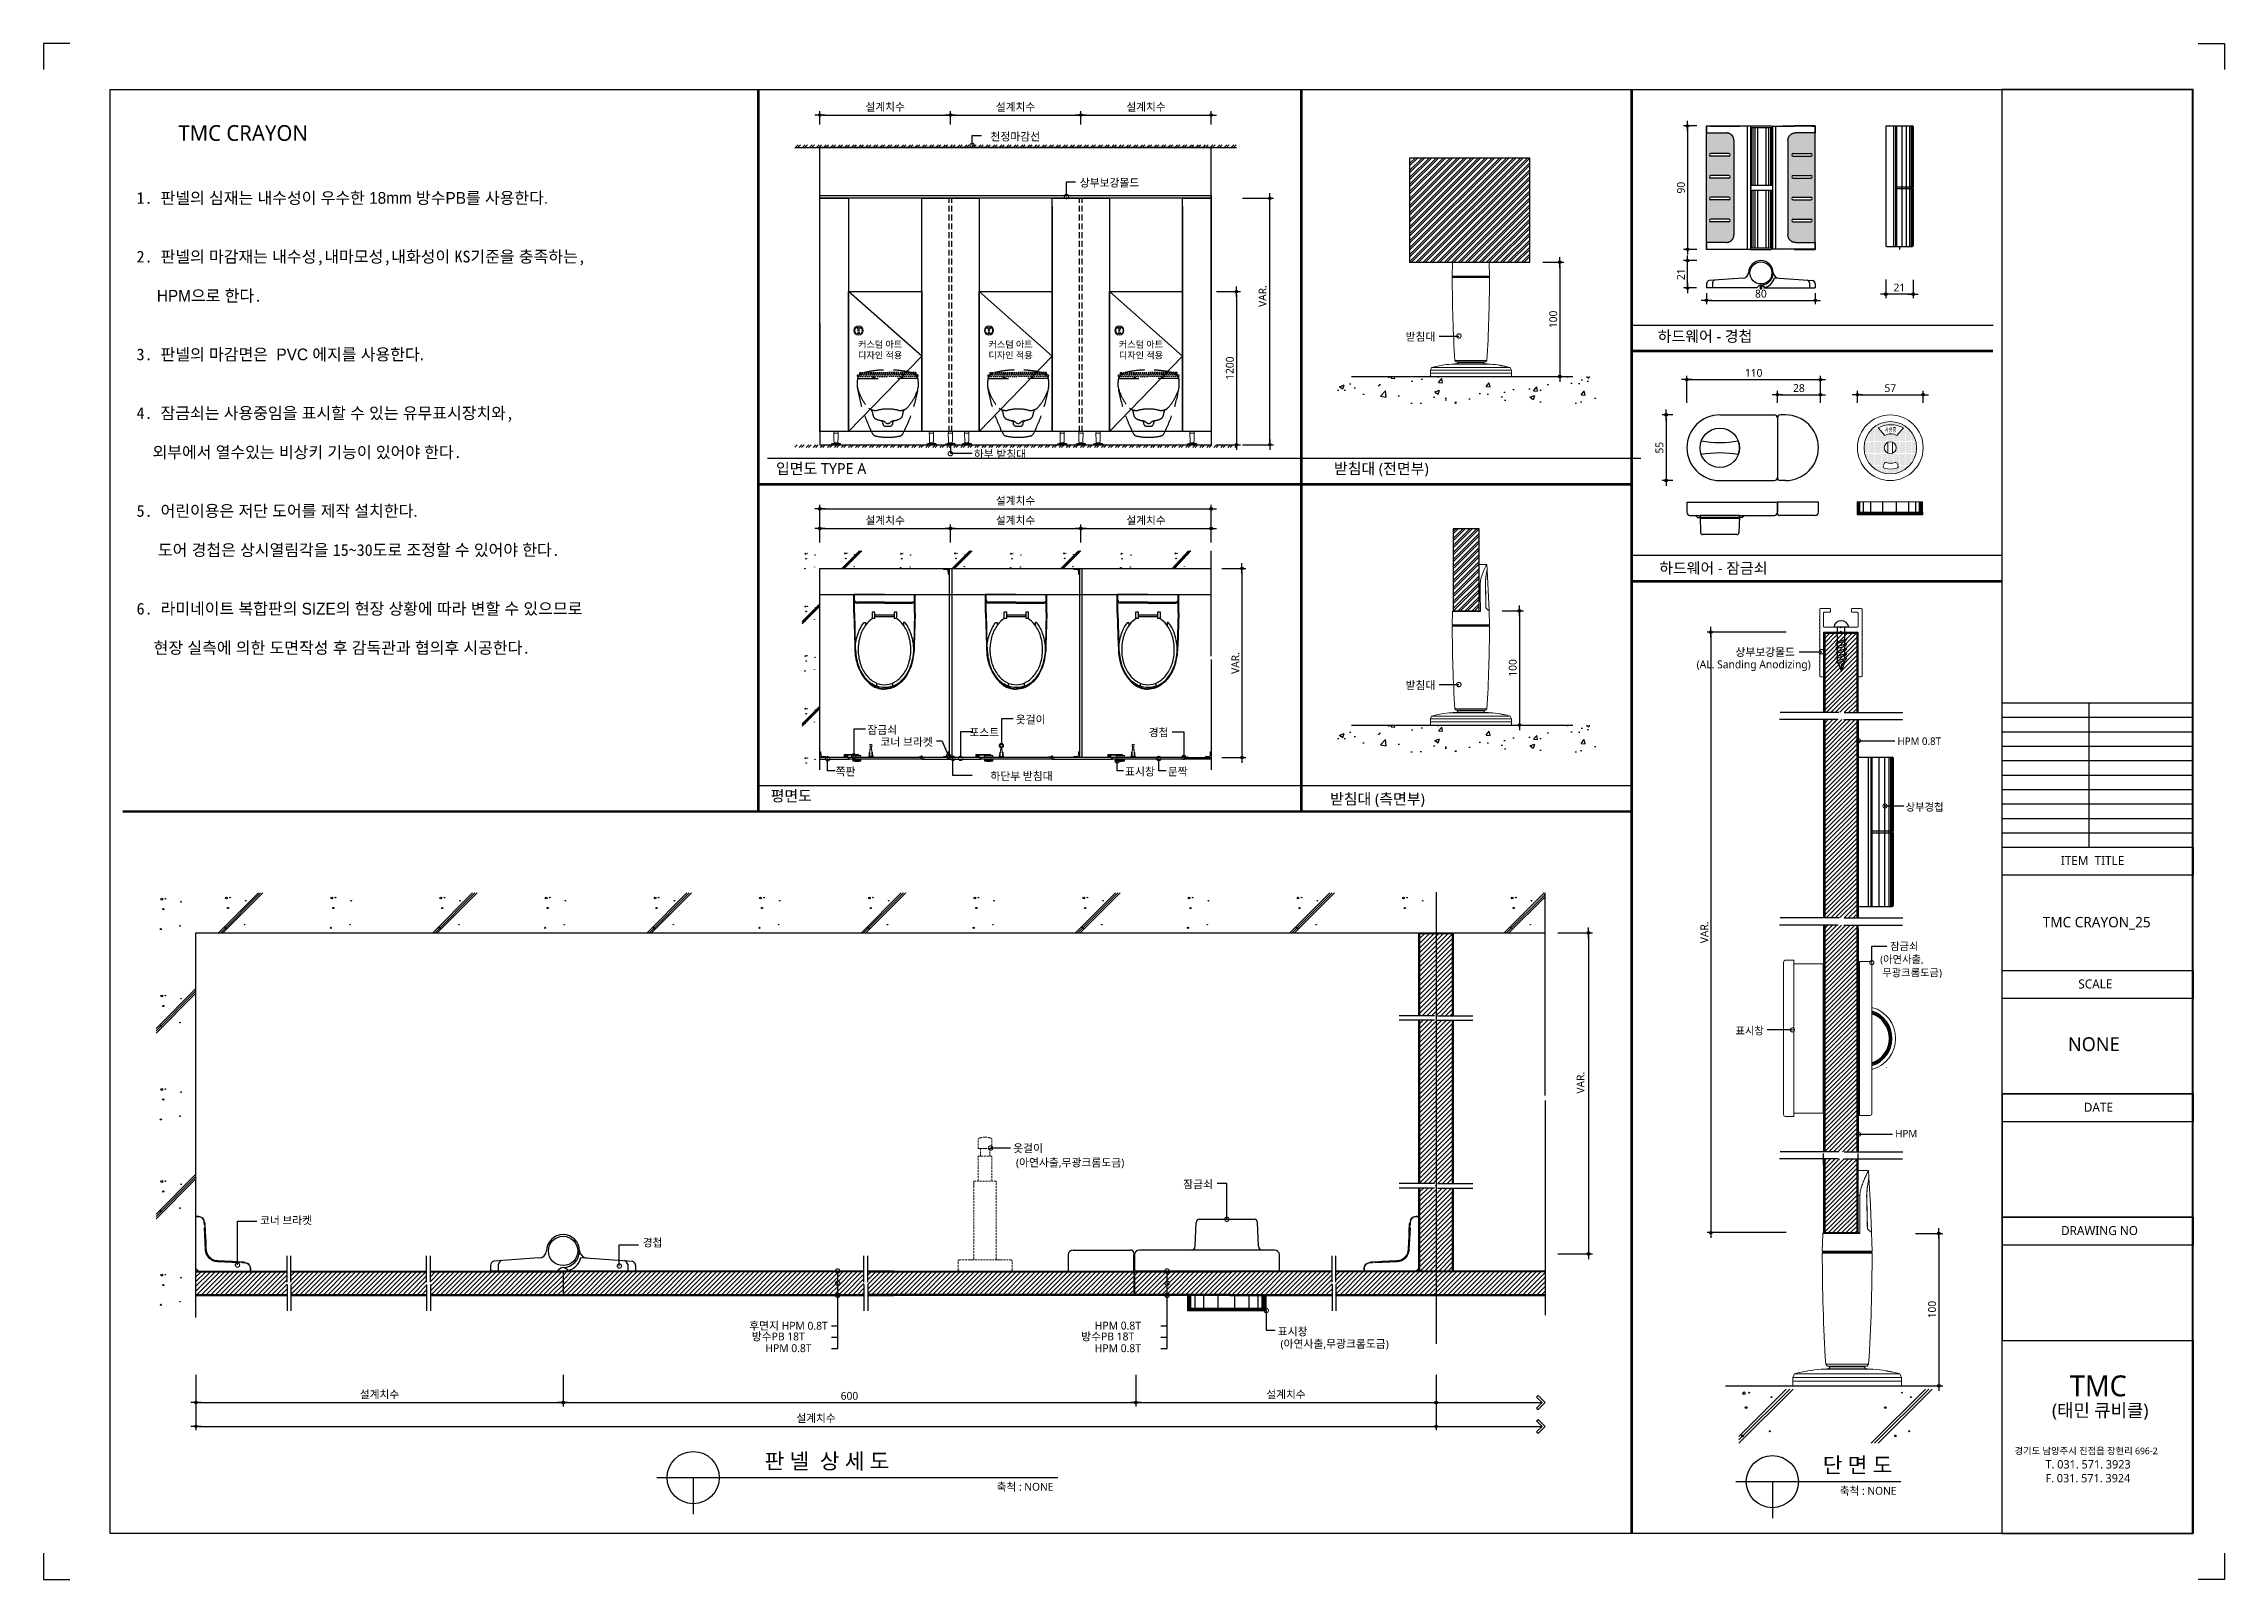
# Model space of a CAD drawing. Extents: x -256 to 8104, y -176 to 5714.
import ezdxf
from ezdxf.enums import TextEntityAlignment as Align

# ---------------------------------------------------------------- set-up
doc = ezdxf.new("R2010")
doc.units = 0
doc.header["$LTSCALE"] = 30
for name, pattern in [('CEN', [62, 60, -1, 0, -1]), ('HIDDEN', [0.375, 0.25, -0.125]), ('HIDDEN2', [4.7625, 3.175, -1.5875])]:
    doc.linetypes.add(name, pattern=pattern)
doc.layers.get('0').update_dxf_attribs({"linetype": 'CONTINUOUS'})
doc.layers.get('DEFPOINTS').update_dxf_attribs({"linetype": 'CONTINUOUS'})
for name, color, linetype in [('02---제품선', 4, 'CONTINUOUS'), ('0_toilet', 6, 'CONTINUOUS'), ('C', 2, 'CONTINUOUS'), ('curior-0Line', 252, 'CONTINUOUS'), ('DIM', 7, 'CONTINUOUS'), ('FIN', 5, 'CONTINUOUS'), ('HAT', 8, 'CONTINUOUS'), ('HID', 9, 'HIDDEN'), ('jac text', 7, 'CONTINUOUS'), ('TIT', 3, 'CONTINUOUS'), ('경첩', 4, 'CONTINUOUS'), ('기타', 1, 'CONTINUOUS'), ('문자', 3, 'CONTINUOUS'), ('부자재', 4, 'CONTINUOUS'), ('상부보강몰드', 4, 'HIDDEN2'), ('옷걸이', 4, 'CONTINUOUS'), ('잠금쇠(회전형)', 4, 'CONTINUOUS'), ('중심선', 1, 'CEN'), ('치수', 1, 'CONTINUOUS'), ('판넬', 2, 'CONTINUOUS'), ('해치', 8, 'CONTINUOUS')]:
    doc.layers.add(name, color=color, linetype=linetype)
doc.styles.add('HDW', font='gulim.ttc')
doc.styles.add('돋움', font='malgun.ttf')
doc.dimstyles.new('10', dxfattribs={"dimscale": 10, "dimtxt": 3, "dimasz": 1, "dimexe": 1.5, "dimexo": 2, "dimgap": 1, "dimtad": 1, "dimdec": 0, "dimlunit": 6, "dimtxsty": '돋움', "dimblk": 'DIMDOT', "dimcen": -1, "dimdle": 1.5, "dimclrt": 3, "dimazin": 3, "dimtfac": 1, "dimtdec": 0, "dimtix": 1, "dimtmove": 2, "dimatfit": 3, "dimldrblk": 'DIMDOT', "dimarcsym": 0})
pattern_1 = [(45, (40838.018, -6725.627), (-8.55643, 8.55643), [])]
pattern_2 = [(45, (40030.479, -6837.206), (-8.980256, 8.980256), [])]

# ---------------------------------------------------------------- blocks, each defined once
blk = doc.blocks.new('DIMDOT')
at = {"linetype": 'Continuous'}
blk.add_line((-2, 0), (2, 0), dxfattribs=at)
for radius in [0.5, 0.25]:
    blk.add_circle((0, 0), radius, dxfattribs=at)
blk = doc.blocks.new('*D665')
at = {"layer": 'DEFPOINTS', "color": 0}
for p in [(51575.8, -1249.7), (51075.8, -1306), (51575.8, -1306)]:
    blk.add_point(p, dxfattribs=at)
at = {"layer": 'DIM', "color": 0, "lineweight": -2, "ltscale": 10}
for p, q in [((51075.8, -1286), (51075.8, -1234.7)), ((51085.8, -1249.7), (51565.8, -1249.7)), ((51575.8, -1286), (51575.8, -1234.7))]:
    blk.add_line(p, q, dxfattribs=at)
at = {"layer": 'DIM', "color": 0, "lineweight": -2, "xscale": 10, "yscale": 10, "zscale": 10, "rotation": 180}
blk.add_blockref('DIMDOT', (51075.8, -1249.7), dxfattribs=at)
at = {"layer": 'DIM', "color": 0, "lineweight": -2, "xscale": 10, "yscale": 10, "zscale": 10}
blk.add_blockref('DIMDOT', (51575.8, -1249.7), dxfattribs=at)
at = {"layer": 'DIM', "color": 3, "insert": (51325.8, -1220.1), "char_height": 30, "attachment_point": 5, "style": '돋움'}
blk.add_mtext('설계치수', dxfattribs=at)
blk = doc.blocks.new('*D666')
at = {"layer": 'DEFPOINTS', "color": 0}
for p in [(52075.8, -1249.7), (51575.8, -1306), (52075.8, -1306)]:
    blk.add_point(p, dxfattribs=at)
at = {"layer": 'DIM', "color": 0, "lineweight": -2, "ltscale": 10}
for p, q in [((51575.8, -1286), (51575.8, -1234.7)), ((51585.8, -1249.7), (52065.8, -1249.7)), ((52075.8, -1286), (52075.8, -1234.7))]:
    blk.add_line(p, q, dxfattribs=at)
at = {"layer": 'DIM', "color": 0, "lineweight": -2, "xscale": 10, "yscale": 10, "zscale": 10, "rotation": 180}
blk.add_blockref('DIMDOT', (51575.8, -1249.7), dxfattribs=at)
at = {"layer": 'DIM', "color": 0, "lineweight": -2, "xscale": 10, "yscale": 10, "zscale": 10}
blk.add_blockref('DIMDOT', (52075.8, -1249.7), dxfattribs=at)
at = {"layer": 'DIM', "color": 3, "insert": (51825.8, -1220.1), "char_height": 30, "attachment_point": 5, "style": '돋움'}
blk.add_mtext('설계치수', dxfattribs=at)
blk = doc.blocks.new('*D667')
at = {"layer": 'DEFPOINTS', "color": 0}
for p in [(52575.8, -1249.7), (52075.8, -1306), (52575.8, -1306)]:
    blk.add_point(p, dxfattribs=at)
at = {"layer": 'DIM', "color": 0, "lineweight": -2, "ltscale": 10}
for p, q in [((52075.8, -1286), (52075.8, -1234.7)), ((52085.8, -1249.7), (52565.8, -1249.7)), ((52575.8, -1286), (52575.8, -1234.7))]:
    blk.add_line(p, q, dxfattribs=at)
at = {"layer": 'DIM', "color": 0, "lineweight": -2, "xscale": 10, "yscale": 10, "zscale": 10, "rotation": 180}
blk.add_blockref('DIMDOT', (52075.8, -1249.7), dxfattribs=at)
at = {"layer": 'DIM', "color": 0, "lineweight": -2, "xscale": 10, "yscale": 10, "zscale": 10}
blk.add_blockref('DIMDOT', (52575.8, -1249.7), dxfattribs=at)
at = {"layer": 'DIM', "color": 3, "insert": (52325.8, -1220.1), "char_height": 30, "attachment_point": 5, "style": '돋움'}
blk.add_mtext('설계치수', dxfattribs=at)
blk = doc.blocks.new('*D668')
at = {"layer": 'DEFPOINTS', "color": 0}
for p in [(52575.8, -1926.9), (52575.8, -2513.9), (52672.7, -2513.9)]:
    blk.add_point(p, dxfattribs=at)
at = {"layer": 'DIM', "color": 0, "lineweight": -2, "ltscale": 10}
for p, q in [((52595.8, -1926.9), (52687.7, -1926.9)), ((52672.7, -1936.9), (52672.7, -2503.9)), ((52595.8, -2513.9), (52687.7, -2513.9))]:
    blk.add_line(p, q, dxfattribs=at)
at = {"layer": 'DIM', "color": 0, "lineweight": -2, "xscale": 10, "yscale": 10, "zscale": 10}
for p, rotation in [((52672.7, -1926.9), 90), ((52672.7, -2513.9), 270)]:
    blk.add_blockref('DIMDOT', p, dxfattribs=dict(at, rotation=rotation))
at = {"layer": 'DIM', "color": 3, "insert": (52647.1, -2220.4), "char_height": 30, "attachment_point": 5, "rotation": 90, "style": '돋움'}
blk.add_mtext('1200', dxfattribs=at)
blk = doc.blocks.new('*D669')
at = {"layer": 'DEFPOINTS', "color": 0}
for p in [(52596.8, -2988.8), (52596.8, -3713.8), (52693.7, -3713.8)]:
    blk.add_point(p, dxfattribs=at)
at = {"layer": 'DIM', "color": 0, "lineweight": -2, "ltscale": 10}
for p, q in [((52616.8, -2988.8), (52708.7, -2988.8)), ((52693.7, -2998.8), (52693.7, -3703.8)), ((52616.8, -3713.8), (52708.7, -3713.8))]:
    blk.add_line(p, q, dxfattribs=at)
at = {"layer": 'DIM', "color": 0, "lineweight": -2, "xscale": 10, "yscale": 10, "zscale": 10}
for p, rotation in [((52693.7, -2988.8), 90), ((52693.7, -3713.8), 270)]:
    blk.add_blockref('DIMDOT', p, dxfattribs=dict(at, rotation=rotation))
at = {"layer": 'DIM', "color": 3, "insert": (52668.5, -3351.3), "char_height": 30, "attachment_point": 5, "rotation": 90, "style": '돋움'}
blk.add_mtext('VAR.', dxfattribs=at)
blk = doc.blocks.new('_DOTSMALL')
at = {"color": 0, "linetype": 'ByBlock', "const_width": 0.5}
blk.add_lwpolyline([(-0.0625, 0, 1), (0.0625, 0, 1)], format="xyb", close=True, dxfattribs=at)
blk = doc.blocks.new('A$C63EC304E')
at = {"layer": '치수', "color": 1, "xscale": 2.5, "yscale": 2.5, "zscale": 2.5, "rotation": 234.3098741996962}
blk.add_blockref('_DOTSMALL', (0.31, 0.31), dxfattribs=at)
blk = doc.blocks.new('A$C2BC9653E')
at = {"layer": '치수', "xscale": 0.3333333333333333, "yscale": 0.3333333333333333, "zscale": 0.3333333333333333}
blk.add_blockref('A$C63EC304E', (0, 0), dxfattribs=at)
blk = doc.blocks.new('A$C7FC71301')
at = {"layer": '치수', "rotation": 180}
blk.add_blockref('A$C2BC9653E', (0.21, 0.21), dxfattribs=at)
blk = doc.blocks.new('A$C4A20372B')
at = {"layer": '치수'}
blk.add_blockref('A$C7FC71301', (0, 0), dxfattribs=at)
blk = doc.blocks.new('A$C566469F5')
at = {"layer": '치수'}
blk.add_blockref('A$C4A20372B', (0, 0), dxfattribs=at)
blk = doc.blocks.new('A$C7E317CD4')
at = {"layer": '해치', "xscale": 2, "yscale": 2, "zscale": 2}
blk.add_blockref('A$C566469F5', (0, 0), dxfattribs=at)
blk = doc.blocks.new('A$C601D7F27')
at = {"layer": '치수'}
blk.add_blockref('A$C7E317CD4', (0, 0), dxfattribs=at)
blk = doc.blocks.new('A$C38802C08')
at = {"layer": '치수'}
blk.add_blockref('A$C601D7F27', (0, 0), dxfattribs=at)
blk = doc.blocks.new('*D670')
at = {"layer": 'DEFPOINTS', "color": 0}
for p in [(52575.8, -2835.2), (52075.8, -2908.4), (52575.8, -2908.4)]:
    blk.add_point(p, dxfattribs=at)
at = {"layer": 'DIM', "color": 0, "lineweight": -2, "ltscale": 10}
for p, q in [((52075.8, -2888.4), (52075.8, -2820.2)), ((52085.8, -2835.2), (52565.8, -2835.2)), ((52575.8, -2888.4), (52575.8, -2820.2))]:
    blk.add_line(p, q, dxfattribs=at)
at = {"layer": 'DIM', "color": 0, "lineweight": -2, "xscale": 10, "yscale": 10, "zscale": 10, "rotation": 180}
blk.add_blockref('DIMDOT', (52075.8, -2835.2), dxfattribs=at)
at = {"layer": 'DIM', "color": 0, "lineweight": -2, "xscale": 10, "yscale": 10, "zscale": 10}
blk.add_blockref('DIMDOT', (52575.8, -2835.2), dxfattribs=at)
at = {"layer": 'DIM', "color": 3, "insert": (52325.8, -2805.6), "char_height": 30, "attachment_point": 5, "style": '돋움'}
blk.add_mtext('설계치수', dxfattribs=at)
blk = doc.blocks.new('*D671')
at = {"layer": 'DEFPOINTS', "color": 0}
for p in [(52575.8, -2759.9), (51075.8, -2908.4), (52575.8, -2908.4)]:
    blk.add_point(p, dxfattribs=at)
at = {"layer": 'DIM', "color": 0, "lineweight": -2, "ltscale": 10}
for p, q in [((51075.8, -2888.4), (51075.8, -2744.9)), ((52575.8, -2888.4), (52575.8, -2744.9)), ((51085.8, -2759.9), (52565.8, -2759.9))]:
    blk.add_line(p, q, dxfattribs=at)
at = {"layer": 'DIM', "color": 0, "lineweight": -2, "xscale": 10, "yscale": 10, "zscale": 10, "rotation": 180}
blk.add_blockref('DIMDOT', (51075.8, -2759.9), dxfattribs=at)
at = {"layer": 'DIM', "color": 0, "lineweight": -2, "xscale": 10, "yscale": 10, "zscale": 10}
blk.add_blockref('DIMDOT', (52575.8, -2759.9), dxfattribs=at)
at = {"layer": 'DIM', "color": 3, "insert": (51825.8, -2730.2), "char_height": 30, "attachment_point": 5, "style": '돋움'}
blk.add_mtext('설계치수', dxfattribs=at)
blk = doc.blocks.new('*D672')
at = {"layer": 'DEFPOINTS', "color": 0}
for p in [(52075.8, -2835.2), (51575.8, -2908.4), (52075.8, -2908.4)]:
    blk.add_point(p, dxfattribs=at)
at = {"layer": 'DIM', "color": 0, "lineweight": -2, "ltscale": 10}
for p, q in [((51575.8, -2888.4), (51575.8, -2820.2)), ((51585.8, -2835.2), (52065.8, -2835.2)), ((52075.8, -2888.4), (52075.8, -2820.2))]:
    blk.add_line(p, q, dxfattribs=at)
at = {"layer": 'DIM', "color": 0, "lineweight": -2, "xscale": 10, "yscale": 10, "zscale": 10, "rotation": 180}
blk.add_blockref('DIMDOT', (51575.8, -2835.2), dxfattribs=at)
at = {"layer": 'DIM', "color": 0, "lineweight": -2, "xscale": 10, "yscale": 10, "zscale": 10}
blk.add_blockref('DIMDOT', (52075.8, -2835.2), dxfattribs=at)
at = {"layer": 'DIM', "color": 3, "insert": (51825.8, -2805.6), "char_height": 30, "attachment_point": 5, "style": '돋움'}
blk.add_mtext('설계치수', dxfattribs=at)
blk = doc.blocks.new('*D673')
at = {"layer": 'DEFPOINTS', "color": 0}
for p in [(51575.8, -2835.2), (51075.8, -2908.4), (51575.8, -2908.4)]:
    blk.add_point(p, dxfattribs=at)
at = {"layer": 'DIM', "color": 0, "lineweight": -2, "ltscale": 10}
for p, q in [((51075.8, -2888.4), (51075.8, -2820.2)), ((51085.8, -2835.2), (51565.8, -2835.2)), ((51575.8, -2888.4), (51575.8, -2820.2))]:
    blk.add_line(p, q, dxfattribs=at)
at = {"layer": 'DIM', "color": 0, "lineweight": -2, "xscale": 10, "yscale": 10, "zscale": 10, "rotation": 180}
blk.add_blockref('DIMDOT', (51075.8, -2835.2), dxfattribs=at)
at = {"layer": 'DIM', "color": 0, "lineweight": -2, "xscale": 10, "yscale": 10, "zscale": 10}
blk.add_blockref('DIMDOT', (51575.8, -2835.2), dxfattribs=at)
at = {"layer": 'DIM', "color": 3, "insert": (51325.8, -2805.6), "char_height": 30, "attachment_point": 5, "style": '돋움'}
blk.add_mtext('설계치수', dxfattribs=at)
blk = doc.blocks.new('*D674')
at = {"layer": 'DEFPOINTS', "color": 0}
for p in [(54911.2, -2264.3), (54399.2, -2373), (54911.2, -2373)]:
    blk.add_point(p, dxfattribs=at)
at = {"layer": 'DIM', "color": 0, "lineweight": -2, "ltscale": 10}
for p, q in [((54399.2, -2353), (54399.2, -2249.3)), ((54911.2, -2353), (54911.2, -2249.3)), ((54409.2, -2264.3), (54901.2, -2264.3))]:
    blk.add_line(p, q, dxfattribs=at)
at = {"layer": 'DIM', "color": 0, "lineweight": -2, "xscale": 10, "yscale": 10, "zscale": 10, "rotation": 180}
blk.add_blockref('DIMDOT', (54399.2, -2264.3), dxfattribs=at)
at = {"layer": 'DIM', "color": 0, "lineweight": -2, "xscale": 10, "yscale": 10, "zscale": 10}
blk.add_blockref('DIMDOT', (54911.2, -2264.3), dxfattribs=at)
at = {"layer": 'DIM', "color": 3, "insert": (54655.2, -2238.7), "char_height": 30, "attachment_point": 5, "style": '돋움'}
blk.add_mtext('110', dxfattribs=at)
blk = doc.blocks.new('*D675')
at = {"layer": 'DEFPOINTS', "color": 0}
for p in [(54911.2, -2322.3), (54746.2, -2373), (54911.2, -2373)]:
    blk.add_point(p, dxfattribs=at)
at = {"layer": 'DIM', "color": 0, "lineweight": -2, "ltscale": 10}
for p, q in [((54746.2, -2353), (54746.2, -2307.3)), ((54756.2, -2322.3), (54901.2, -2322.3)), ((54911.2, -2353), (54911.2, -2307.3))]:
    blk.add_line(p, q, dxfattribs=at)
at = {"layer": 'DIM', "color": 0, "lineweight": -2, "xscale": 10, "yscale": 10, "zscale": 10, "rotation": 180}
blk.add_blockref('DIMDOT', (54746.2, -2322.3), dxfattribs=at)
at = {"layer": 'DIM', "color": 0, "lineweight": -2, "xscale": 10, "yscale": 10, "zscale": 10}
blk.add_blockref('DIMDOT', (54911.2, -2322.3), dxfattribs=at)
at = {"layer": 'DIM', "color": 3, "insert": (54828.7, -2296.8), "char_height": 30, "attachment_point": 5, "style": '돋움'}
blk.add_mtext('28', dxfattribs=at)
blk = doc.blocks.new('*D676')
at = {"layer": 'DEFPOINTS', "color": 0}
for p in [(55305, -2322.3), (55053, -2373), (55305, -2373)]:
    blk.add_point(p, dxfattribs=at)
at = {"layer": 'DIM', "color": 0, "lineweight": -2, "ltscale": 10}
for p, q in [((55053, -2353), (55053, -2307.3)), ((55063, -2322.3), (55295, -2322.3)), ((55305, -2353), (55305, -2307.3))]:
    blk.add_line(p, q, dxfattribs=at)
at = {"layer": 'DIM', "color": 0, "lineweight": -2, "xscale": 10, "yscale": 10, "zscale": 10, "rotation": 180}
blk.add_blockref('DIMDOT', (55053, -2322.3), dxfattribs=at)
at = {"layer": 'DIM', "color": 0, "lineweight": -2, "xscale": 10, "yscale": 10, "zscale": 10}
blk.add_blockref('DIMDOT', (55305, -2322.3), dxfattribs=at)
at = {"layer": 'DIM', "color": 3, "insert": (55179, -2297), "char_height": 30, "attachment_point": 5, "style": '돋움'}
blk.add_mtext('57', dxfattribs=at)
blk = doc.blocks.new('*D677')
at = {"layer": 'DEFPOINTS', "color": 0}
for p in [(54456.9, -1291.6), (54401.9, -1764.7), (54456.9, -1764.7)]:
    blk.add_point(p, dxfattribs=at)
at = {"layer": 'DIM', "color": 0, "lineweight": -2, "ltscale": 10}
for p, q in [((54436.9, -1291.6), (54386.9, -1291.6)), ((54401.9, -1301.6), (54401.9, -1754.7)), ((54436.9, -1764.7), (54386.9, -1764.7))]:
    blk.add_line(p, q, dxfattribs=at)
at = {"layer": 'DIM', "color": 0, "lineweight": -2, "xscale": 10, "yscale": 10, "zscale": 10}
for p, rotation in [((54401.9, -1291.6), 90), ((54401.9, -1764.7), 270)]:
    blk.add_blockref('DIMDOT', p, dxfattribs=dict(at, rotation=rotation))
at = {"layer": 'DIM', "color": 3, "insert": (54376.4, -1528.2), "char_height": 30, "attachment_point": 5, "rotation": 90, "style": '돋움'}
blk.add_mtext('90', dxfattribs=at)
blk = doc.blocks.new('*D678')
at = {"layer": 'DEFPOINTS', "color": 0}
for p in [(54474.5, -1912.9), (54891.6, -1912.9), (54891.6, -1960.3)]:
    blk.add_point(p, dxfattribs=at)
at = {"layer": 'DIM', "color": 0, "lineweight": -2, "ltscale": 10}
for p, q in [((54474.5, -1932.9), (54474.5, -1975.3)), ((54484.5, -1960.3), (54881.6, -1960.3)), ((54891.6, -1932.9), (54891.6, -1975.3))]:
    blk.add_line(p, q, dxfattribs=at)
at = {"layer": 'DIM', "color": 0, "lineweight": -2, "xscale": 10, "yscale": 10, "zscale": 10, "rotation": 180}
blk.add_blockref('DIMDOT', (54474.5, -1960.3), dxfattribs=at)
at = {"layer": 'DIM', "color": 0, "lineweight": -2, "xscale": 10, "yscale": 10, "zscale": 10}
blk.add_blockref('DIMDOT', (54891.6, -1960.3), dxfattribs=at)
at = {"layer": 'DIM', "color": 3, "insert": (54683, -1934.8), "char_height": 30, "attachment_point": 5, "style": '돋움'}
blk.add_mtext('80', dxfattribs=at)
blk = doc.blocks.new('*D679')
at = {"layer": 'DEFPOINTS', "color": 0}
for p in [(54401.9, -1807.9), (54456.9, -1807.9), (54456.2, -1912.9)]:
    blk.add_point(p, dxfattribs=at)
at = {"layer": 'DIM', "color": 0, "lineweight": -2, "ltscale": 10}
for p, q in [((54436.9, -1807.9), (54386.9, -1807.9)), ((54401.9, -1902.9), (54401.9, -1817.9)), ((54436.2, -1912.9), (54386.9, -1912.9))]:
    blk.add_line(p, q, dxfattribs=at)
at = {"layer": 'DIM', "color": 0, "lineweight": -2, "xscale": 10, "yscale": 10, "zscale": 10}
for p, rotation in [((54401.9, -1807.9), 90), ((54401.9, -1912.9), 270)]:
    blk.add_blockref('DIMDOT', p, dxfattribs=dict(at, rotation=rotation))
at = {"layer": 'DIM', "color": 3, "insert": (54376.5, -1860.4), "char_height": 30, "attachment_point": 5, "rotation": 90, "style": '돋움'}
blk.add_mtext('21', dxfattribs=at)
blk = doc.blocks.new('*D680')
at = {"layer": 'DEFPOINTS', "color": 0}
for p in [(55161.4, -1860.8), (55266.4, -1861.5), (55161.4, -1936.4)]:
    blk.add_point(p, dxfattribs=at)
at = {"layer": 'DIM', "color": 0, "lineweight": -2, "ltscale": 10}
for p, q in [((55161.4, -1880.8), (55161.4, -1951.4)), ((55266.4, -1881.5), (55266.4, -1951.4)), ((55256.4, -1936.4), (55171.4, -1936.4))]:
    blk.add_line(p, q, dxfattribs=at)
at = {"layer": 'DIM', "color": 0, "lineweight": -2, "xscale": 10, "yscale": 10, "zscale": 10, "rotation": 180}
blk.add_blockref('DIMDOT', (55161.4, -1936.4), dxfattribs=at)
at = {"layer": 'DIM', "color": 0, "lineweight": -2, "xscale": 10, "yscale": 10, "zscale": 10}
blk.add_blockref('DIMDOT', (55266.4, -1936.4), dxfattribs=at)
at = {"layer": 'DIM', "color": 3, "insert": (55213.9, -1911.1), "char_height": 30, "attachment_point": 5, "style": '돋움'}
blk.add_mtext('21', dxfattribs=at)
blk = doc.blocks.new('A$C10E41893')
at = {"layer": '부자재'}
for p, q in [((6, 0), (6, 196)), ((123, 196), (6, 196)), ((123, 192), (6, 192)), ((55, 0), (55, 177)), ((61, 0), (61, 177)), ((6, 0), (6, -196)), ((55, 0), (55, -177)), ((61, 0), (61, -177)), ((123, -192), (6, -192)), ((123, -196), (6, -196))]:
    blk.add_line(p, q, dxfattribs=at)
for points in [[(123, 196, -0.012538), (123, 196), (335, 190, -0.055395), (445, 175, -0.154276), (577, 93, -0.179504), (612, 0, -0.179504)], [(123, 192, -0.012538), (123, 192), (335, 187, -0.055395), (444, 172, -0.154276), (574, 91, -0.179504), (608, 0, -0.179504)], [(157, -72, 0.089162), (200, -119, 0.085733), (270, -155, 0.075373), (359, -168, 0.075373), (447, -155, 0.085733), (517, -119, 0.106084), (567, -62, 0.126931), (583, 0, 0.126931), (567, 62, 0.106084), (517, 119, 0.085733), (447, 155, 0.075373), (359, 168, 0.075373), (270, 155, 0.085733), (200, 119, 0.089162), (157, 72)], [(572, 51), (589, 51), (589, 60, 0.021185), (583, 71, 0.106084), (528, 134, 0.085733), (453, 172, 0.075373), (359, 187, 0.075373), (265, 172, 0.085733), (189, 134, 0.007337), (184, 130), (184, 122), (205, 122)], [(123, -196, 0.012538), (123, -196), (335, -190, 0.055395), (445, -175, 0.154276), (577, -93, 0.179504), (612, 0, 0.179504)], [(123, -192, 0.012538), (123, -192), (335, -187, 0.055395), (444, -172, 0.154276), (574, -91, 0.179504), (608, 0, 0.179504)], [(589, -51, 0.090214), (598, 0, 0.090214), (589, 51, 0.106084)], [(572, -51), (589, -51), (589, -60, -0.021185), (583, -71, -0.106084), (528, -134, -0.085733), (453, -172, -0.075373), (359, -187, -0.075373), (265, -172, -0.085733), (189, -134, -0.007337), (184, -130), (184, -122), (205, -122)]]:
    blk.add_lwpolyline(points, format="xyb", dxfattribs=at)
blk.add_lwpolyline([(138, -61), (119, -61), (119, -79), (157, -79), (157, -61), (138, -61), (147, -61), (147, 61), (138, 61), (157, 61), (157, 79), (119, 79), (119, 61), (138, 61), (138, -61), (119, -61)], dxfattribs=at)
for centre, start, end in [((40, 177), 0, 90), ((46, 177), 0, 90), ((40, -177), 270, 0), ((46, -177), 270, 0)]:
    blk.add_arc(centre, 15, start, end, dxfattribs=at)
blk = doc.blocks.new('A$C460A2A32')
at = {"color": 0}
for p, q in [((3, 20), (0, 16)), ((3, 20), (9, 20)), ((4, 10), (162, 10)), ((9, 20), (162, 20)), ((13, 32), (11, 30)), ((13, 32), (162, 32)), ((13, 27), (162, 27)), ((312, 32), (162, 32)), ((312, 27), (162, 27)), ((316, 20), (162, 20)), ((321, 10), (162, 10)), ((312, 32), (313, 30)), ((322, 20), (316, 20)), ((322, 20), (324, 16))]:
    blk.add_line(p, q, dxfattribs=at)
for centre, radius, start, end in [((4, 14), 4, 150.0107, 270), ((13, 29), 2, 135, 270), ((109, 28), 26, 182.6717, 198.4118), ((109, 10), 26, 180, 202.6199), ((107, 28), 23, 183.0205, 200.9186), ((107, 10), 23, 180, 205.7715), ((69, 10), 23, 334.2285, 0), ((69, 28), 23, 339.0814, 356.9795), ((67, 10), 26, 337.3801, 0), ((67, 28), 26, 341.5882, 357.3283), ((257, 10), 26, 180, 202.6199), ((257, 28), 26, 182.6717, 198.4118), ((256, 28), 23, 183.0205, 200.9186), ((256, 10), 23, 180, 205.7715), ((217, 10), 23, 334.2285, 0), ((217, 28), 23, 339.0814, 356.9795), ((216, 28), 26, 341.5882, 357.3283), ((216, 10), 26, 337.3801, 0), ((312, 29), 2, 270, 45), ((321, 14), 4, 270, 29.9893)]:
    blk.add_arc(centre, radius, start, end, dxfattribs=at)
blk = doc.blocks.new('*D681')
at = {"layer": 'DEFPOINTS', "color": 0}
for p in [(54364.9, -2399.5), (54319.3, -2651.5), (54364.9, -2651.5)]:
    blk.add_point(p, dxfattribs=at)
at = {"layer": 'DIM', "color": 0, "lineweight": -2, "ltscale": 10}
for p, q in [((54344.9, -2399.5), (54304.3, -2399.5)), ((54319.3, -2409.5), (54319.3, -2641.5)), ((54344.9, -2651.5), (54304.3, -2651.5))]:
    blk.add_line(p, q, dxfattribs=at)
at = {"layer": 'DIM', "color": 0, "lineweight": -2, "xscale": 10, "yscale": 10, "zscale": 10}
for p, rotation in [((54319.3, -2399.5), 90), ((54319.3, -2651.5), 270)]:
    blk.add_blockref('DIMDOT', p, dxfattribs=dict(at, rotation=rotation))
at = {"layer": 'DIM', "color": 3, "insert": (54294, -2525.5), "char_height": 30, "attachment_point": 5, "rotation": 90, "style": '돋움'}
blk.add_mtext('55', dxfattribs=at)
blk = doc.blocks.new('*D682')
at = {"layer": 'DEFPOINTS', "color": 0}
for p in [(54800.2, -3232.6), (54491.5, -5535.8), (54800.2, -5535.8)]:
    blk.add_point(p, dxfattribs=at)
at = {"layer": 'DIM', "color": 0, "lineweight": -2, "ltscale": 10}
for p, q in [((54780.2, -3232.6), (54476.5, -3232.6)), ((54491.5, -3242.6), (54491.5, -5525.8)), ((54780.2, -5535.8), (54476.5, -5535.8))]:
    blk.add_line(p, q, dxfattribs=at)
at = {"layer": 'DIM', "color": 0, "lineweight": -2, "xscale": 10, "yscale": 10, "zscale": 10}
for p, rotation in [((54491.5, -3232.6), 90), ((54491.5, -5535.8), 270)]:
    blk.add_blockref('DIMDOT', p, dxfattribs=dict(at, rotation=rotation))
at = {"layer": 'DIM', "color": 3, "insert": (54466.2, -4384.2), "char_height": 30, "attachment_point": 5, "rotation": 90, "style": '돋움'}
blk.add_mtext('VAR.', dxfattribs=at)
blk = doc.blocks.new('A$C13EB2441')
for p, q in [((0.84, 7.37), (0.84, 14.11)), ((0.84, 6.74), (0.84, 0))]:
    blk.add_line(p, q)
blk = doc.blocks.new('*D683')
at = {"layer": 'DEFPOINTS', "color": 0}
for p in [(55255.9, -5538.8), (55265.1, -6123.1), (55364.9, -6123.1)]:
    blk.add_point(p, dxfattribs=at)
at = {"layer": 'DIM', "color": 0, "lineweight": -2, "ltscale": 10}
for p, q in [((55275.9, -5538.8), (55379.9, -5538.8)), ((55364.9, -5548.8), (55364.9, -6113.1)), ((55285.1, -6123.1), (55379.9, -6123.1))]:
    blk.add_line(p, q, dxfattribs=at)
at = {"layer": 'DIM', "color": 0, "lineweight": -2, "xscale": 10, "yscale": 10, "zscale": 10}
for p, rotation in [((55364.9, -5538.8), 90), ((55364.9, -6123.1), 270)]:
    blk.add_blockref('DIMDOT', p, dxfattribs=dict(at, rotation=rotation))
at = {"layer": 'DIM', "color": 3, "insert": (55339.3, -5830.9), "char_height": 30, "attachment_point": 5, "rotation": 90, "style": '돋움'}
blk.add_mtext('100', dxfattribs=at)
blk = doc.blocks.new('*D684')
at = {"layer": 'DEFPOINTS', "color": 0}
for p in [(53671.3, -3150.9), (53614.6, -3589.1), (53757.5, -3589.1)]:
    blk.add_point(p, dxfattribs=at)
at = {"layer": 'DIM', "color": 0, "lineweight": -2, "ltscale": 10}
for p, q in [((53691.3, -3150.9), (53772.5, -3150.9)), ((53757.5, -3160.9), (53757.5, -3579.1)), ((53634.6, -3589.1), (53772.5, -3589.1))]:
    blk.add_line(p, q, dxfattribs=at)
at = {"layer": 'DIM', "color": 0, "lineweight": -2, "xscale": 10, "yscale": 10, "zscale": 10}
for p, rotation in [((53757.5, -3150.9), 90), ((53757.5, -3589.1), 270)]:
    blk.add_blockref('DIMDOT', p, dxfattribs=dict(at, rotation=rotation))
at = {"layer": 'DIM', "color": 3, "insert": (53731.9, -3370), "char_height": 30, "attachment_point": 5, "rotation": 90, "style": '돋움'}
blk.add_mtext('100', dxfattribs=at)
blk = doc.blocks.new('*D685')
at = {"layer": 'DEFPOINTS', "color": 0}
for p in [(52675.2, -1568.9), (52800.1, -1568.9), (52675.2, -2513.9)]:
    blk.add_point(p, dxfattribs=at)
at = {"layer": 'DIM', "color": 0, "lineweight": -2, "ltscale": 10}
for p, q in [((52695.2, -1568.9), (52815.1, -1568.9)), ((52800.1, -2503.9), (52800.1, -1578.9)), ((52695.2, -2513.9), (52815.1, -2513.9))]:
    blk.add_line(p, q, dxfattribs=at)
at = {"layer": 'DIM', "color": 0, "lineweight": -2, "xscale": 10, "yscale": 10, "zscale": 10}
for p, rotation in [((52800.1, -1568.9), 90), ((52800.1, -2513.9), 270)]:
    blk.add_blockref('DIMDOT', p, dxfattribs=dict(at, rotation=rotation))
at = {"layer": 'DIM', "color": 3, "insert": (52772.8, -1944), "char_height": 30, "attachment_point": 5, "rotation": 90, "style": '돋움'}
blk.add_mtext('VAR.', dxfattribs=at)
blk = doc.blocks.new('*D686')
at = {"layer": 'DEFPOINTS', "color": 0}
for p in [(53826.4, -1814.2), (53769.7, -2252.4), (53912.6, -2252.4)]:
    blk.add_point(p, dxfattribs=at)
at = {"layer": 'DIM', "color": 0, "lineweight": -2, "ltscale": 10}
for p, q in [((53846.4, -1814.2), (53927.6, -1814.2)), ((53912.6, -1824.2), (53912.6, -2242.4)), ((53789.7, -2252.4), (53927.6, -2252.4))]:
    blk.add_line(p, q, dxfattribs=at)
at = {"layer": 'DIM', "color": 0, "lineweight": -2, "xscale": 10, "yscale": 10, "zscale": 10}
for p, rotation in [((53912.6, -1814.2), 90), ((53912.6, -2252.4), 270)]:
    blk.add_blockref('DIMDOT', p, dxfattribs=dict(at, rotation=rotation))
at = {"layer": 'DIM', "color": 3, "insert": (53887, -2033.3), "char_height": 30, "attachment_point": 5, "rotation": 90, "style": '돋움'}
blk.add_mtext('100', dxfattribs=at)
blk = doc.blocks.new('*D687')
at = {"layer": 'DEFPOINTS', "color": 0}
for p in [(48683.9, -6061.7), (50091, -6061.7), (50091, -6187.4)]:
    blk.add_point(p, dxfattribs=at)
at = {"layer": 'DIM', "color": 0, "lineweight": -2, "ltscale": 10}
for p, q in [((48683.9, -6081.7), (48683.9, -6202.4)), ((50091, -6081.7), (50091, -6202.4)), ((48693.9, -6187.4), (50081, -6187.4))]:
    blk.add_line(p, q, dxfattribs=at)
at = {"layer": 'DIM', "color": 0, "lineweight": -2, "xscale": 10, "yscale": 10, "zscale": 10, "rotation": 180}
blk.add_blockref('DIMDOT', (48683.9, -6187.4), dxfattribs=at)
at = {"layer": 'DIM', "color": 0, "lineweight": -2, "xscale": 10, "yscale": 10, "zscale": 10}
blk.add_blockref('DIMDOT', (50091, -6187.4), dxfattribs=at)
at = {"layer": 'DIM', "color": 3, "insert": (49387.4, -6157.7), "char_height": 30, "attachment_point": 5, "style": '돋움'}
blk.add_mtext('설계치수', dxfattribs=at)
blk = doc.blocks.new('*D688')
at = {"layer": 'DEFPOINTS', "color": 0}
for p in [(48683.9, -6061.7), (53437.8, -6061.7), (53437.8, -6278.9)]:
    blk.add_point(p, dxfattribs=at)
at = {"layer": 'DIM', "color": 0, "lineweight": -2, "ltscale": 10}
for p, q in [((48683.9, -6081.7), (48683.9, -6293.9)), ((53437.8, -6081.7), (53437.8, -6293.9)), ((48693.9, -6278.9), (53427.8, -6278.9))]:
    blk.add_line(p, q, dxfattribs=at)
at = {"layer": 'DIM', "color": 0, "lineweight": -2, "xscale": 10, "yscale": 10, "zscale": 10, "rotation": 180}
blk.add_blockref('DIMDOT', (48683.9, -6278.9), dxfattribs=at)
at = {"layer": 'DIM', "color": 0, "lineweight": -2, "xscale": 10, "yscale": 10, "zscale": 10}
blk.add_blockref('DIMDOT', (53437.8, -6278.9), dxfattribs=at)
at = {"layer": 'DIM', "color": 3, "insert": (51060.8, -6249.2), "char_height": 30, "attachment_point": 5, "style": '돋움'}
blk.add_mtext('설계치수', dxfattribs=at)
blk = doc.blocks.new('*D689')
at = {"layer": 'DEFPOINTS', "color": 0}
for p in [(52286.9, -6061.7), (53437.8, -6061.7), (53437.8, -6187.4)]:
    blk.add_point(p, dxfattribs=at)
at = {"layer": 'DIM', "color": 0, "lineweight": -2, "ltscale": 10}
for p, q in [((52286.9, -6081.7), (52286.9, -6202.4)), ((53437.8, -6081.7), (53437.8, -6202.4)), ((52296.9, -6187.4), (53427.8, -6187.4))]:
    blk.add_line(p, q, dxfattribs=at)
at = {"layer": 'DIM', "color": 0, "lineweight": -2, "xscale": 10, "yscale": 10, "zscale": 10, "rotation": 180}
blk.add_blockref('DIMDOT', (52286.9, -6187.4), dxfattribs=at)
at = {"layer": 'DIM', "color": 0, "lineweight": -2, "xscale": 10, "yscale": 10, "zscale": 10}
blk.add_blockref('DIMDOT', (53437.8, -6187.4), dxfattribs=at)
at = {"layer": 'DIM', "color": 3, "insert": (52862.4, -6157.7), "char_height": 30, "attachment_point": 5, "style": '돋움'}
blk.add_mtext('설계치수', dxfattribs=at)
blk = doc.blocks.new('*D690')
at = {"layer": 'DEFPOINTS', "color": 0}
for p in [(50091, -6061.7), (52286.9, -6061.7), (52286.9, -6187.4)]:
    blk.add_point(p, dxfattribs=at)
at = {"layer": 'DIM', "color": 0, "lineweight": -2, "ltscale": 10}
for p, q in [((50091, -6081.7), (50091, -6202.4)), ((52286.9, -6081.7), (52286.9, -6202.4)), ((50101, -6187.4), (52276.9, -6187.4))]:
    blk.add_line(p, q, dxfattribs=at)
at = {"layer": 'DIM', "color": 0, "lineweight": -2, "xscale": 10, "yscale": 10, "zscale": 10, "rotation": 180}
blk.add_blockref('DIMDOT', (50091, -6187.4), dxfattribs=at)
at = {"layer": 'DIM', "color": 0, "lineweight": -2, "xscale": 10, "yscale": 10, "zscale": 10}
blk.add_blockref('DIMDOT', (52286.9, -6187.4), dxfattribs=at)
at = {"layer": 'DIM', "color": 3, "insert": (51189, -6161.9), "char_height": 30, "attachment_point": 5, "style": '돋움'}
blk.add_mtext('600', dxfattribs=at)
blk = doc.blocks.new('A$C06B31977')
for p, q in [((1.26, 11.06), (1.26, 21.17)), ((1.26, 10.11), (1.26, 0))]:
    blk.add_line(p, q)
blk = doc.blocks.new('*D691')
at = {"layer": 'DEFPOINTS', "color": 0}
for p in [(53884.6, -4386), (53884.6, -5617.4), (54022.4, -5617.4)]:
    blk.add_point(p, dxfattribs=at)
at = {"layer": 'DIM', "color": 0, "lineweight": -2, "ltscale": 10}
for p, q in [((53904.6, -4386), (54037.4, -4386)), ((54022.4, -4396), (54022.4, -5607.4)), ((53904.6, -5617.4), (54037.4, -5617.4))]:
    blk.add_line(p, q, dxfattribs=at)
at = {"layer": 'DIM', "color": 0, "lineweight": -2, "xscale": 10, "yscale": 10, "zscale": 10}
for p, rotation in [((54022.4, -4386), 90), ((54022.4, -5617.4), 270)]:
    blk.add_blockref('DIMDOT', p, dxfattribs=dict(at, rotation=rotation))
at = {"layer": 'DIM', "color": 3, "insert": (53991.7, -4960.8), "char_height": 30, "attachment_point": 5, "rotation": 90, "style": '돋움'}
blk.add_mtext('VAR.', dxfattribs=at)
blk = doc.blocks.new('CRAYON_25', base_point=(48355.6, -6689.9))
at = {"layer": 'HAT'}
h = blk.add_hatch(dxfattribs=at)
h.set_pattern_fill('ANSI32', color=256, scale=2, style=0)
h.set_pattern_definition([(45, (39739.715, -7007.093), (-13.470384, 13.470384), []), (45, (39748.695, -7007.093), (-13.470384, 13.470384), [])])
h.paths.add_polyline_path([(50979.1, -1364.1), (52672.7, -1364.1), (52672.7, -1374.1), (50979.1, -1374.1)])
h = blk.add_hatch(dxfattribs=at)
h.set_pattern_fill('ANSI32', color=256, scale=2, style=0)
h.set_pattern_definition([(45, (40034.084, -6865.616), (-13.470384, 13.470384), []), (45, (40043.064, -6865.616), (-13.470384, 13.470384), [])])
h.paths.add_polyline_path([(53637, -1814.2), (53797, -1814.2), (53797, -1414.9), (53336.2, -1414.9), (53336.2, -1814.2)])
h = blk.add_hatch(dxfattribs=at)
h.set_pattern_fill('ANSI32', color=256, scale=2, style=0)
h.set_pattern_definition([(45, (39739.715, -6825.113), (-13.470384, 13.470384), []), (45, (39748.695, -6825.113), (-13.470384, 13.470384), [])])
h.paths.add_polyline_path([(50979.1, -2524.4), (52672.7, -2524.4), (52672.7, -2514.4), (50979.1, -2514.4)])
h = blk.add_hatch(dxfattribs=at)
h.set_pattern_fill('ANSI32', color=256, scale=2, style=0)
h.set_pattern_definition([(45, (40056.944, -6965.801), (-13.470384, 13.470384), []), (45, (40065.925, -6965.801), (-13.470384, 13.470384), [])])
h.paths.add_polyline_path([(53503.4, -3151), (53602.9, -3151), (53602.9, -2836.6), (53503.4, -2836.6)])
at = {"layer": 'HAT', "transparency": 33554687}
h = blk.add_hatch(dxfattribs=at)
h.set_pattern_fill('ANSI31', color=256, scale=3.811219)
h.set_pattern_definition(pattern_1)
h.paths.add_polyline_path([(54981.5, -3540.3), (55002.6, -3540.3), (55051.6, -3540.3), (55051.6, -3237.3), (54927.7, -3237.3), (54927.7, -3540.3)])
at = {"layer": 'HAT'}
h = blk.add_hatch(dxfattribs=at)
h.set_pattern_fill('ANSI31', color=256, scale=3.811219, style=0)
h.set_pattern_definition(pattern_1)
edge = h.paths.add_edge_path()
edge.add_line((55051.6, -3614.4), (54995, -3614.4))
edge.add_arc((54993, -3614.4), 1.99, -54.30987, 0, ccw=False)
edge.add_arc((54993, -3614.4), 1.99, 125.69013, 305.69013, ccw=False)
edge.add_arc((54993, -3614.4), 1.99, 0, 125.69013, ccw=False)
edge.add_line((54995, -3614.4), (55051.6, -3614.4))
edge.add_line((55051.6, -3614.4), (55051.6, -3567.9))
edge.add_line((55051.6, -3567.9), (55041.8, -3567.9))
edge.add_spline(control_points=[(55039.1, -3575.4), (55040, -3572.9), (55040.9, -3570.4), (55041.8, -3567.9)], knot_values=[0, 0, 0, 0, 0.152076, 0.152076, 0.152076, 0.152076], degree=3, periodic=0)
edge.add_line((55041.8, -3567.9), (54989.7, -3567.9))
edge.add_line((54989.7, -3567.9), (54989.7, -4328.8))
edge.add_line((54989.7, -4328.8), (55043.7, -4328.8))
edge.add_spline(control_points=[(55043.7, -4328.8), (55046.7, -4320.4), (55049.6, -4313), (55051.6, -4309.4)], knot_values=[0.152076, 0.152076, 0.152076, 0.152076, 0.673721, 0.673721, 0.673721, 0.673721], degree=3, periodic=0)
edge.add_spline(control_points=[(55053.9, -4328.8), (55054.4, -4319.2), (55055.4, -4304.6), (55052.6, -4307.4), (55051.6, -4309.4)], knot_values=[0.673721, 0.673721, 0.673721, 0.673721, 1.332503, 1.60798, 1.60798, 1.60798, 1.60798], degree=3, periodic=0)
edge.add_line((55051.6, -4309.4), (55051.6, -3614.4))
h.paths.add_polyline_path([(54989.7, -3567.9), (54927.7, -3567.9), (54927.7, -4328.8), (54989.7, -4328.8)])
h = blk.add_hatch(dxfattribs=at)
h.set_pattern_fill('ANSI31', color=256, scale=3.811219, style=0)
h.set_pattern_definition(pattern_1)
h.paths.add_polyline_path([(54989.7, -4791.4), (54927.7, -4791.4), (54927.7, -5225.4), (54989.7, -5225.4), (54989.7, -5121.1, -0.567825), (54989.7, -5117.7)])
h.paths.add_polyline_path([(55051.6, -4791.4), (54989.7, -4791.4), (54989.7, -5117.7, -0.582142), (54992.7, -5119.4), (55051.6, -5119.4)])
edge = h.paths.add_edge_path()
edge.add_line((55051.6, -5119.4), (54992.7, -5119.4))
edge.add_arc((54990.7, -5119.4), 1.99, -54.30987, 0, ccw=False)
edge.add_arc((54990.7, -5119.4), 1.99, 239.17799, 305.69013, ccw=False)
edge.add_line((54989.7, -5121.1), (54989.7, -5225.4))
edge.add_line((54989.7, -5225.4), (55043.7, -5225.4))
edge.add_spline(control_points=[(55043.7, -5225.4), (55046.7, -5217.1), (55049.6, -5209.6), (55051.6, -5206)], knot_values=[0.152076, 0.152076, 0.152076, 0.152076, 0.673721, 0.673721, 0.673721, 0.673721], degree=3, periodic=0)
edge.add_line((55051.6, -5206), (55051.6, -5119.4))
h.paths.add_polyline_path([(54989.7, -4356.4), (54927.7, -4356.4), (54927.7, -4791.4), (54989.7, -4791.4)])
edge = h.paths.add_edge_path()
edge.add_line((55051.6, -4356.4), (55041.8, -4356.4))
edge.add_spline(control_points=[(55039.1, -4363.8), (55040, -4361.3), (55040.9, -4358.8), (55041.8, -4356.4)], knot_values=[0, 0, 0, 0, 0.152076, 0.152076, 0.152076, 0.152076], degree=3, periodic=0)
edge.add_line((55041.8, -4356.4), (54989.7, -4356.4))
edge.add_line((54989.7, -4356.4), (54989.7, -4791.4))
edge.add_line((54989.7, -4791.4), (55051.6, -4791.4))
edge.add_line((55051.6, -4791.4), (55051.6, -4356.4))
at = {"layer": 'HAT', "transparency": 33554687}
h = blk.add_hatch(dxfattribs=at)
h.set_pattern_fill('ANSI31', color=256, scale=3.811219, style=0)
h.set_pattern_definition(pattern_1)
h.paths.add_polyline_path([(54979.6, -5253.1), (54927.7, -5253.1), (54927.7, -5535.8), (54989.7, -5535.8), (54989.7, -5253.1)])
h.paths.add_polyline_path([(55051.6, -5253.1), (55000.7, -5253.1), (54989.7, -5253.1), (54989.7, -5535.8), (55051.6, -5535.8)])
at = {"layer": '해치'}
h = blk.add_hatch(dxfattribs=at)
h.set_pattern_fill('DOTS', color=256, scale=2.628474)
h.set_pattern_definition([(0, (51512.758, -956.575), (2.086351, 4.172702), [0, -4.172702])])
edge = h.paths.add_edge_path()
edge.add_line((54475, -1738.2), (54475, -1738.2))
edge.add_spline(control_points=[(54475, -1738.2), (54475.2, -1738.2), (54486.8, -1738.2)], knot_values=[-0.724312, -0.724312, -0.724312, 0.724312, 0.724312, 0.724312], weights=[1, 0.748956, 1], degree=2, periodic=0)
edge.add_line((54486.8, -1738.2), (54550.7, -1738.2))
edge.add_spline(control_points=[(54550.7, -1738.2), (54579.6, -1738.2), (54579.6, -1709.3)], knot_values=[-1.570796, -1.570796, -1.570796, 0, 0, 0], weights=[1, 0.707107, 1], degree=2, periodic=0)
edge.add_line((54579.6, -1709.3), (54579.6, -1347.1))
edge.add_spline(control_points=[(54579.6, -1347.1), (54579.6, -1318.1), (54550.7, -1318.1)], knot_values=[0, 0, 0, 1.570796, 1.570796, 1.570796], weights=[1, 0.707107, 1], degree=2, periodic=0)
edge.add_line((54550.7, -1318.1), (54486.8, -1318.1))
edge.add_spline(control_points=[(54486.8, -1318.1), (54475.2, -1318.1), (54475, -1318.1)], knot_values=[-0.724312, -0.724312, -0.724312, 0.724312, 0.724312, 0.724312], weights=[1, 0.748956, 1], degree=2, periodic=0)
edge.add_line((54475, -1318.1), (54475, -1738.2))
h.paths.add_polyline_path([(54559.9, -1396.9, -0.414214), (54565.1, -1402.1, -0.414214), (54559.9, -1407.4), (54491.5, -1407.4, -0.414214), (54486.3, -1402.1, -0.414214), (54491.5, -1396.9)], flags=16)
h.paths.add_polyline_path([(54559.9, -1480.9, -0.414214), (54565.1, -1486.2, -0.414214), (54559.9, -1491.4), (54491.5, -1491.4, -0.414214), (54486.3, -1486.2, -0.414214), (54491.5, -1480.9)], flags=16)
h.paths.add_polyline_path([(54559.9, -1564.9, -0.414214), (54565.1, -1570.2, -0.414214), (54559.9, -1575.4), (54491.5, -1575.4, -0.414214), (54486.3, -1570.2, -0.414214), (54491.5, -1564.9)], flags=16)
h.paths.add_polyline_path([(54559.9, -1648.9, -0.414214), (54565.1, -1654.2, -0.414214), (54559.9, -1659.4), (54491.5, -1659.4, -0.414214), (54486.3, -1654.2, -0.414214), (54491.5, -1648.9)], flags=16)
h = blk.add_hatch(dxfattribs=at)
h.set_pattern_fill('DOTS', color=256, scale=2.628474)
h.set_pattern_definition([(0, (51038.1406, -956.575), (2.086351, 4.1727023), [0, -4.1727023])])
edge = h.paths.add_edge_path()
edge.add_spline(control_points=[(54786.4, -1347.1), (54786.4, -1318.1), (54815.3, -1318.1)], knot_values=[0, 0, 0, 1.570796, 1.570796, 1.570796], weights=[1, 0.707107, 1], degree=2, periodic=0)
edge.add_line((54815.3, -1318.1), (54879.2, -1318.1))
edge.add_spline(control_points=[(54879.2, -1318.1), (54890.8, -1318.1), (54891, -1318.1)], knot_values=[-0.724312, -0.724312, -0.724312, 0.724312, 0.724312, 0.724312], weights=[1, 0.748956, 1], degree=2, periodic=0)
edge.add_line((54891.1, -1318.1), (54891.1, -1738.2))
edge.add_line((54891.1, -1738.2), (54891, -1738.2))
edge.add_spline(control_points=[(54891, -1738.2), (54890.8, -1738.2), (54879.2, -1738.2)], knot_values=[-0.724312, -0.724312, -0.724312, 0.724312, 0.724312, 0.724312], weights=[1, 0.748956, 1], degree=2, periodic=0)
edge.add_line((54879.2, -1738.2), (54815.3, -1738.2))
edge.add_spline(control_points=[(54815.3, -1738.2), (54786.4, -1738.2), (54786.4, -1709.3)], knot_values=[-1.570796, -1.570796, -1.570796, 0, 0, 0], weights=[1, 0.707107, 1], degree=2, periodic=0)
edge.add_line((54786.4, -1709.3), (54786.4, -1347.1))
h.paths.add_polyline_path([(54806.2, -1396.9, 0.414214), (54800.9, -1402.1, 0.414214), (54806.2, -1407.4), (54874.5, -1407.4, 0.414214), (54879.8, -1402.1, 0.414214), (54874.5, -1396.9)], flags=16)
h.paths.add_polyline_path([(54806.2, -1480.9, 0.414214), (54800.9, -1486.2, 0.414214), (54806.2, -1491.4), (54874.5, -1491.4, 0.414214), (54879.8, -1486.2, 0.414214), (54874.5, -1480.9)], flags=16)
h.paths.add_polyline_path([(54806.2, -1564.9, 0.414214), (54800.9, -1570.2, 0.414214), (54806.2, -1575.4), (54874.5, -1575.4, 0.414214), (54879.8, -1570.2, 0.414214), (54874.5, -1564.9)], flags=16)
h.paths.add_polyline_path([(54806.2, -1648.9, 0.414214), (54800.9, -1654.2, 0.414214), (54806.2, -1659.4), (54874.5, -1659.4, 0.414214), (54879.8, -1654.2, 0.414214), (54874.5, -1648.9)], flags=16)
h = blk.add_hatch(dxfattribs=at)
h.set_pattern_fill('AR-CONC', color=256, style=0)
h.set_pattern_definition([(50, (51595.11, -3789.11), (182.185, -15.939), [19.05, -209.55]), (355, (51595.11, -3789.1), (-35.243, 191.057), [15.24, -167.64]), (100.451, (51610.3, -3790.44), (146.943, 175.117), [16.19, -178.09]), (46.184, (51595.1, -3738.3), (271.079, -42.042), [28.575, -314.325]), (96.636, (51617.7, -3741.8), (237.404, 247.426), [24.285, -267.135]), (351.184, (51595.1, -3738.3), (237.405, 247.425), [22.86, -251.46]), (21, (51620.51, -3751.01), (151.615, -102.2655), [19.05, -209.55]), (326, (51620.51, -3751), (61.802, 184.188), [15.24, -167.64]), (71.4514, (51633.15, -3759.53), (213.416, 81.923), [16.19, -178.09]), (37.5, (51595.11, -3789.11), (3.0886, 84.555), [0, -165.608, 0, -170.18, 0, -168.275]), (7.5, (51595.11, -3789.11), (66.8197, 100.1806), [0, -97.028, 0, -161.798, 0, -64.135]), (327.5, (51538.47, -3789.11), (135.5906, -5.7287), [0, -63.5, 0, -198.12, 0, -262.89]), (317.5, (51513.07, -3789.11), (148.129, 25.4265), [0, -82.55, 0, -131.572, 0, -186.69])])
h.paths.add_polyline_path([(54074.7, -2355.3), (54074.7, -2252.4), (53024.5, -2252.4), (53024.5, -2355.3)])
h = blk.add_hatch(dxfattribs=at)
h.set_pattern_fill('DOTS', color=256, scale=2.628474)
h.set_pattern_definition([(0, (49484.9524, -5982.8523), (2.086351, 4.1727023), [0, -4.1727023])])
h.paths.add_polyline_path([(55279.6, -2525.5, 1), (55078.3, -2525.5, 1)])
h.paths.add_polyline_path([(55156, -2525.5, -1), (55201.9, -2525.5, -1)], flags=16)
h.paths.add_polyline_path([(55203.7, -2478.2, 0.250537), (55157.8, -2478.2), (55132, -2449.8, -0.258173), (55229.5, -2449.8)], flags=16)
h.paths.add_polyline_path([(55206.4, -2587), (55209.2, -2595.1, -0.437988), (55204.4, -2604.2, -0.127495), (55157.2, -2604.2, -0.437988), (55152.3, -2595.1), (55155.1, -2587, -0.407197), (55163.9, -2582.6, 0.156299), (55197.6, -2582.6, -0.407197)], flags=16)
h.paths.add_polyline_path([(55154.4, -2471.3), (55154.4, -2442), (55206.7, -2442), (55206.7, -2471.3)], flags=8)
h = blk.add_hatch(dxfattribs=at)
h.set_pattern_fill('AR-CONC', color=256, style=0)
h.set_pattern_definition([(50, (51595.11, -5125.81), (182.185, -15.939), [19.05, -209.55]), (355, (51595.11, -5125.81), (-35.243, 191.057), [15.24, -167.64]), (100.451, (51610.3, -5127.14), (146.943, 175.117), [16.19, -178.09]), (46.184, (51595.1, -5075.01), (271.079, -42.042), [28.575, -314.325]), (96.636, (51617.7, -5078.52), (237.404, 247.426), [24.285, -267.135]), (351.184, (51595.1, -5075), (237.405, 247.425), [22.86, -251.46]), (21, (51620.51, -5087.71), (151.615, -102.2655), [19.05, -209.55]), (326, (51620.51, -5087.71), (61.802, 184.188), [15.24, -167.64]), (71.4514, (51633.15, -5096.23), (213.416, 81.923), [16.19, -178.09]), (37.5, (51595.11, -5125.81), (3.0886, 84.555), [0, -165.608, 0, -170.18, 0, -168.275]), (7.5, (51595.11, -5125.81), (66.8197, 100.1806), [0, -97.028, 0, -161.798, 0, -64.135]), (327.5, (51538.47, -5125.81), (135.5906, -5.7287), [0, -63.5, 0, -198.12, 0, -262.89]), (317.5, (51513.07, -5125.81), (148.129, 25.4265), [0, -82.55, 0, -131.572, 0, -186.69])])
h.paths.add_polyline_path([(54074.7, -3692.1), (54074.7, -3589.1), (53024.5, -3589.1), (53024.5, -3692.1)])
h = blk.add_hatch(dxfattribs=at)
h.set_pattern_fill('ANSI31', color=256, scale=4, style=0)
h.set_pattern_definition([(45, (-222872.601, -62833.817), (-8.9802561, 8.9802561), [])])
edge = h.paths.add_edge_path()
edge.add_line((53437.8, -4389.4), (53375.4, -4389.4))
edge.add_line((53375.4, -4389.4), (53374.5, -4390.3))
edge.add_line((53374.5, -4390.3), (53374.5, -4490.7))
edge.add_line((53374.5, -4490.7), (53417.3, -4490.7))
edge.add_line((53417.3, -4490.7), (53417.3, -4532.2))
edge.add_line((53417.3, -4532.2), (53374.5, -4532.2))
edge.add_line((53374.5, -4532.2), (53374.5, -4703.9))
edge.add_line((53374.5, -4703.9), (53431, -4703.9))
edge.add_spline(control_points=[(53431, -4703.9), (53433.8, -4696.3), (53439.8, -4680.9), (53436, -4711.8), (53437.5, -4714.3), (53437.8, -4714.4)], knot_values=[0.456227, 0.456227, 0.456227, 0.456227, 2.847595, 6.178025, 6.737145, 6.737145, 6.737145, 6.737145], degree=3, periodic=0)
edge.add_spline(control_points=[(53437.5, -4714.1), (53437.6, -4711.1), (53437.6, -4708.4), (53437, -4708), (53437, -4708)], knot_values=[0.891967, 0.891967, 0.891967, 0.891967, 1.280656, 1.337888, 1.337888, 1.337888, 1.337888], degree=3, periodic=0)
edge.add_line((53437.8, -4714.4), (53437.8, -4389.4))
edge = h.paths.add_edge_path()
edge.add_line((53501.1, -4389.4), (53437.8, -4389.4))
edge.add_line((53437.8, -4389.4), (53437.8, -4714.4))
edge.add_spline(control_points=[(53437.8, -4714.4), (53438.9, -4714.6), (53441.2, -4710.2), (53443.8, -4703.9)], knot_values=[6.737145, 6.737145, 6.737145, 6.737145, 8.913909, 8.913909, 8.913909, 8.913909], degree=3, periodic=0)
edge.add_spline(control_points=[(53443.8, -4703.9), (53445.9, -4699.1), (53448.2, -4693.1), (53450.5, -4687.2)], knot_values=[8.913909, 8.913909, 8.913909, 8.913909, 10.573873, 10.573873, 10.573873, 10.573873], degree=3, periodic=0)
edge.add_line((53443.8, -4703.9), (53501.1, -4703.9))
edge.add_line((53501.1, -4703.9), (53501.1, -4532.2))
edge.add_line((53501.1, -4532.2), (53458.3, -4532.2))
edge.add_line((53458.3, -4532.2), (53458.3, -4490.7))
edge.add_line((53458.3, -4490.7), (53501.1, -4490.7))
edge.add_line((53501.1, -4490.7), (53501.1, -4389.4))
h.paths.add_polyline_path([(53501.1, -4490.7), (53458.3, -4490.7), (53458.3, -4532.2), (53501.1, -4532.2)], flags=16)
h.paths.add_polyline_path([(53417.3, -4490.7), (53374.5, -4490.7), (53374.5, -4532.2), (53417.3, -4532.2)], flags=16)
h = blk.add_hatch(dxfattribs=at)
h.set_pattern_fill('ANSI31', color=256, scale=4, style=0)
h.set_pattern_definition([(45, (53437.803, -5034.368), (-8.98026, 8.98026), [])])
h.paths.add_polyline_path([(53501.1, -4721), (53374.5, -4721), (53374.5, -5347.7), (53501.1, -5347.7)])
at = {"layer": '해치', "transparency": 33554687}
h = blk.add_hatch(dxfattribs=at)
h.set_pattern_fill('ANSI31', color=256, scale=4)
h.set_pattern_definition(pattern_2)
edge = h.paths.add_edge_path()
edge.add_spline(control_points=[(53437.8, -5375.3), (53437.5, -5375.2), (53436.4, -5373.5), (53437.3, -5363.6), (53437.5, -5358)], knot_values=[1.337888, 1.337888, 1.337888, 1.337888, 1.524261, 2.245715, 2.245715, 2.245715, 2.245715], degree=3, periodic=0)
edge.add_spline(control_points=[(53437.8, -5358.2), (53437.5, -5358.1), (53436, -5355.6), (53439.8, -5324.7), (53433.8, -5340.1), (53431, -5347.7)], knot_values=[0.152076, 0.152076, 0.152076, 0.152076, 0.338449, 1.448592, 2.245715, 2.245715, 2.245715, 2.245715], degree=3, periodic=0)
edge.add_spline(control_points=[(53437.5, -5358), (53437.6, -5354.9), (53437.6, -5352.2), (53437, -5351.8), (53437, -5351.8)], knot_values=[0.891967, 0.891967, 0.891967, 0.891967, 1.280656, 1.337888, 1.337888, 1.337888, 1.337888], degree=3, periodic=0)
edge.add_spline(control_points=[(53437, -5351.8), (53436, -5351.7), (53433.6, -5357.7), (53431, -5364.8)], knot_values=[0.152076, 0.152076, 0.152076, 0.152076, 0.891967, 0.891967, 0.891967, 0.891967], degree=3, periodic=0)
edge.add_spline(control_points=[(53429.4, -5369.3), (53430, -5367.8), (53430.5, -5366.3), (53431, -5364.8)], knot_values=[0, 0, 0, 0, 0.152076, 0.152076, 0.152076, 0.152076], degree=3, periodic=0)
edge.add_line((53431, -5364.8), (53374.5, -5364.8))
edge.add_line((53374.5, -5364.8), (53374.5, -5537.3))
edge.add_line((53374.5, -5537.3), (53419.2, -5537.3))
edge.add_line((53419.2, -5537.3), (53419.2, -5578.8))
edge.add_line((53419.2, -5578.8), (53374.5, -5578.8))
edge.add_line((53374.5, -5578.8), (53374.5, -5683.1))
edge.add_line((53374.5, -5683.1), (53437.8, -5683.1))
edge.add_line((53437.8, -5683.1), (53437.8, -5375.3))
h.paths.add_polyline_path([(53501.1, -5537.3), (53456.4, -5537.3), (53456.4, -5578.8), (53501.1, -5578.8)])
h.paths.add_polyline_path([(53419.2, -5537.3), (53374.5, -5537.3), (53374.5, -5578.8), (53419.2, -5578.8)], flags=16)
h = blk.add_hatch(dxfattribs=at)
h.set_pattern_fill('ANSI31', color=256, scale=4)
h.set_pattern_definition(pattern_2)
h.paths.add_polyline_path([(53501.1, -5425.8), (53437.8, -5425.8), (53437.8, -5683.1), (53501.1, -5683.1), (53501.1, -5578.8), (53456.4, -5578.8), (53456.4, -5537.3), (53501.1, -5537.3)])
edge = h.paths.add_edge_path()
edge.add_line((53501.1, -5364.8), (53443.8, -5364.8))
edge.add_spline(control_points=[(53443.8, -5364.8), (53441.2, -5371.1), (53438.9, -5375.5), (53437.8, -5375.3)], knot_values=[2.245715, 2.245715, 2.245715, 2.245715, 2.971303, 2.971303, 2.971303, 2.971303], degree=3, periodic=0)
edge.add_line((53437.8, -5375.3), (53437.8, -5425.8))
edge.add_line((53437.8, -5425.8), (53501.1, -5425.8))
edge.add_line((53501.1, -5425.8), (53501.1, -5364.8))
h = blk.add_hatch(dxfattribs=at)
h.set_pattern_fill('ANSI31', color=256, scale=4, style=0)
h.set_pattern_definition(pattern_2)
h.paths.add_polyline_path([(49032.9, -5734.7), (49032.9, -5725.2), (49032.9, -5686.4), (48683.9, -5686.4), (48683.9, -5773.1), (49032.9, -5773.1)])
h.paths.add_polyline_path([(49047.6, -5734.7), (49047.6, -5725.2), (49047.6, -5686.4), (49568, -5686.4), (49568, -5734.7), (49568, -5773.1), (49047.6, -5773.1)])
at = {"layer": '해치'}
h = blk.add_hatch(dxfattribs=at)
h.set_pattern_fill('ANSI31', color=256, scale=4)
h.set_pattern_definition(pattern_2)
h.paths.add_polyline_path([(50091, -5773.1), (50091, -5686.4), (49582.6, -5686.4), (49582.6, -5773.1)])
at = {"layer": '해치', "transparency": 33554687}
h = blk.add_hatch(dxfattribs=at)
h.set_pattern_fill('ANSI31', color=256, scale=4)
h.set_pattern_definition(pattern_2)
h.paths.add_polyline_path([(50091, -5686.4), (50091, -5773.1), (51143.9, -5773.1), (51143.9, -5731.8, -0.610943), (51142.3, -5728.5, -0.241509), (51143.9, -5727.6), (51143.9, -5686.4)])
h = blk.add_hatch(dxfattribs=at)
h.set_pattern_fill('ANSI31', color=256, scale=4)
h.set_pattern_definition(pattern_2)
h.paths.add_polyline_path([(51244.7, -5686.4), (51143.9, -5686.4), (51143.9, -5727.6, -0.610943), (51145.6, -5730.9, -0.241509), (51143.9, -5731.8), (51143.9, -5773.1), (51244.7, -5773.1)])
h = blk.add_hatch(dxfattribs=at)
h.set_pattern_fill('ANSI31', color=256, scale=4)
h.set_pattern_definition(pattern_2)
h.paths.add_polyline_path([(52278.9, -5773.1), (52278.9, -5686.4), (51358.9, -5686.4), (51259.3, -5686.4), (51259.3, -5725.2), (51259.3, -5734.7), (51259.3, -5773.1), (51358.9, -5773.1)])
h = blk.add_hatch(dxfattribs=at)
h.set_pattern_fill('ANSI31', color=256, scale=4, style=0)
h.set_pattern_definition(pattern_2)
h.paths.add_polyline_path([(53053.9, -5734.7), (53053.9, -5725.2), (53053.9, -5686.4), (53437.8, -5686.4), (53437.8, -5773.1), (53053.9, -5773.1)])
edge = h.paths.add_edge_path()
edge.add_line((53039.3, -5734.7), (53039.3, -5725.2))
edge.add_line((53039.3, -5725.2), (53039.3, -5686.4))
edge.add_line((53039.3, -5686.4), (52406.8, -5686.4))
edge.add_line((52406.8, -5686.4), (52406.8, -5727.6))
edge.add_arc((52406.8, -5729.7), 2.08, -35.69013, 90, ccw=False)
edge.add_arc((52406.8, -5729.7), 2.08, 270, 324.30987, ccw=False)
edge.add_line((52406.8, -5731.8), (52406.8, -5773.1))
edge.add_line((52406.8, -5773.1), (53039.3, -5773.1))
edge.add_line((53039.3, -5773.1), (53039.3, -5734.7))
h.paths.add_polyline_path([(52281.9, -5686.4), (52281.9, -5773.1), (52406.8, -5773.1), (52406.8, -5731.8, -0.610943), (52405.1, -5728.5, -0.241509), (52406.8, -5727.6), (52406.8, -5686.4)])
h.paths.add_polyline_path([(53855.5, -5686.4), (53437.8, -5686.4), (53437.8, -5773.1), (53855.5, -5773.1)])
at = {"color": 2}
for p, q in [((48099.7, -975.6), (48099.7, -1075.6)), ((48099.7, -975.6), (48099.7, -1075.6)), ((48099.7, -975.6), (48099.7, -1075.6)), ((48199.7, -975.6), (48099.7, -975.6)), ((48099.7, -975.6), (48099.7, -1075.6)), ((56359.7, -975.6), (56459.7, -975.6)), ((56359.7, -975.6), (56459.7, -975.6)), ((56359.7, -975.6), (56459.7, -975.6)), ((56459.7, -975.6), (56459.7, -1075.6)), ((56459.7, -975.6), (56459.7, -1075.6)), ((56459.7, -975.6), (56459.7, -1075.6)), ((50979.1, -1374.1), (52672.7, -1374.1)), ((55213.9, -1753.2), (55213.9, -1764.7)), ((53113.9, -2252.4), (53961.5, -2252.4)), ((53113.9, -3589.1), (53961.5, -3589.1)), ((50091, -5683.1), (50091, -5776.4)), ((52278.9, -5686.4), (52278.9, -5773.1)), ((52281.9, -5686.4), (52281.9, -5773.1)), ((48099.7, -6765.6), (48099.7, -6865.6)), ((48099.7, -6765.6), (48099.7, -6865.6)), ((48099.7, -6765.6), (48099.7, -6865.6)), ((48099.7, -6765.6), (48099.7, -6865.6)), ((56459.7, -6765.6), (56459.7, -6865.6)), ((56459.7, -6765.6), (56459.7, -6865.6)), ((56459.7, -6765.6), (56459.7, -6865.6)), ((48099.7, -6865.6), (48199.7, -6865.6)), ((56459.7, -6865.6), (56359.7, -6865.6)), ((56459.7, -6865.6), (56359.7, -6865.6)), ((56459.7, -6865.6), (56359.7, -6865.6))]:
    blk.add_line(p, q, dxfattribs=at)
for p, q in [((51075.8, -2035.2), (51075.8, -1374.1)), ((52575.8, -2035.2), (52575.8, -1374.1)), ((51075.8, -2049), (51075.8, -2513.9)), ((52575.8, -2049), (52575.8, -2513.9)), ((51075.8, -2513.9), (52575.8, -2513.9)), ((52575.8, -3324.7), (52575.8, -2921.1)), ((51075.8, -3760.5), (51075.8, -2988.8)), ((51075.8, -2988.8), (52575.8, -2988.8)), ((51075.8, -3088.8), (52575.8, -3088.8)), ((52575.8, -3338), (52575.8, -3760.5)), ((53855.5, -5009.7), (53855.5, -4232.9)), ((48683.9, -4386), (53855.5, -4386)), ((48683.9, -5861), (48683.9, -4386)), ((53431.2, -4703.9), (53296.4, -4703.9)), ((53443.8, -4703.9), (53578.6, -4703.9)), ((53855.5, -5028.7), (53855.5, -5852)), ((53431.2, -5347.7), (53296.4, -5347.7)), ((53443.8, -5347.7), (53578.6, -5347.7)), ((54546.7, -6123.1), (55379.7, -6123.1))]:
    blk.add_line(p, q)
at = {"color": 8}
for p, q in [((54187.5, -2055.1), (55572.8, -2055.1)), ((50874.4, -2565.7), (54222.2, -2565.7)), ((54187.5, -2937.8), (55607.2, -2937.8)), ((50839.7, -3820.6), (52802.3, -3820.6)), ((52802.3, -3820.6), (54187.5, -3820.6))]:
    blk.add_line(p, q, dxfattribs=at)
at = {"color": 4}
for p, q in [((51564.5, -2990.9), (51554.8, -2990.3)), ((51564.5, -2990.9), (51565.2, -2990.9)), ((51568.6, -2994.7), (51569.1, -3004.8)), ((52064.5, -2990.9), (52054.8, -2990.3)), ((52064.5, -2990.9), (52065.2, -2990.9)), ((52068.6, -2994.7), (52069.1, -3004.8))]:
    blk.add_line(p, q, dxfattribs=at)
at = {"color": 2}
for points in [[(48354.9, -1151.5), (55607.2, -1151.5), (55607.2, -6689.8), (48354.9, -6689.8)], [(48354.9, -1151.5), (55607.2, -1151.5), (55607.2, -6689.8), (48354.9, -6689.8)], [(48354.9, -1151.5), (56336.8, -1151.5), (56336.8, -6689.8), (48354.9, -6689.8)], [(51075.8, -1557.9), (52575.8, -1557.9), (52575.8, -1568.9), (51075.8, -1568.9)]]:
    blk.add_lwpolyline(points, close=True, dxfattribs=at)
at = {"color": 8, "const_width": 10}
for points in [[(50839.7, -3920.6), (50839.7, -1151.5)], [(52920.7, -3920.6), (52920.7, -1151.5)], [(54187.5, -6689.8), (54187.5, -1151.5)], [(54187.5, -2155.1), (55572.8, -2155.1)], [(50839.7, -2665.7), (54187.5, -2665.7)], [(54187.5, -3037.8), (55607.2, -3037.8)], [(48403, -3920.6), (54187.5, -3920.6)]]:
    blk.add_lwpolyline(points, dxfattribs=at)
at = {"color": 4}
for centre, radius, start, end in [((51554.9, -2988.7), 1.61, 184.02269, 266.84997), ((51565, -2994.5), 3.66, 356.64811, 86.2207), ((51570.8, -3004.6), 1.65, 186.1664, 269.59836), ((52054.8, -2988.7), 1.61, 184.02269, 266.84997), ((52064.9, -2994.5), 3.66, 356.64811, 86.2207), ((52070.7, -3004.6), 1.65, 186.1664, 269.59836)]:
    blk.add_arc(centre, radius, start, end, dxfattribs=at)
at = {"layer": '02---제품선'}
for p, q in [((54525.2, -2399.5), (54734.6, -2399.5)), ((54746.2, -2411.1), (54746.2, -2639.9)), ((54746.2, -2411.1), (54746.2, -2639.9)), ((54777.2, -2399.5), (54757.9, -2399.5)), ((54525.2, -2651.5), (54734.6, -2651.5)), ((54777.2, -2651.5), (54757.9, -2651.5)), ((54399.2, -2734.5), (54746.2, -2734.5)), ((54399.2, -2734.5), (54399.2, -2773.3)), ((54746.2, -2734.5), (54746.2, -2773.3)), ((54903.2, -2734.5), (54746.2, -2734.5)), ((54746.2, -2777.1), (54746.2, -2734.5)), ((54903.2, -2773.3), (54903.2, -2734.5)), ((54410.9, -2784.9), (54432.2, -2784.9)), ((54432.2, -2784.9), (54618.3, -2784.9)), ((54440, -2792.6), (54432.2, -2784.9)), ((54440, -2792.6), (54447.7, -2792.6)), ((54447.7, -2792.6), (54602.8, -2792.6)), ((54449.6, -2792.6), (54449.6, -2788.8)), ((54449.6, -2790.7), (54451.7, -2851.1)), ((54597, -2784.9), (54453.5, -2784.9)), ((54597, -2796.5), (54453.5, -2796.5)), ((54600.9, -2790.7), (54598.8, -2851.1)), ((54600.8, -2792.6), (54600.8, -2788.8)), ((54610.5, -2792.6), (54602.8, -2792.6)), ((54610.5, -2792.6), (54618.3, -2784.9)), ((54618.3, -2784.9), (54734.6, -2784.9)), ((54891.6, -2784.9), (54754, -2784.9)), ((54591.1, -2858.6), (54459.4, -2858.6)), ((52514.6, -5587.9), (52517.8, -5496.5)), ((52530.2, -5484.6), (52740.8, -5484.6)), ((52756.4, -5587.9), (52753.2, -5496.5)), ((52027.7, -5621), (52027.7, -5683.1)), ((52027.7, -5683.1), (52278.9, -5683.1)), ((52046.3, -5602.4), (52266.5, -5602.4)), ((52278.9, -5614.8), (52278.9, -5683.1)), ((52278.9, -5683.1), (52278.9, -5621)), ((52281.9, -5621), (52281.9, -5683.1)), ((52837.1, -5683.1), (52281.9, -5683.1)), ((52486.6, -5602.4), (52300.5, -5602.4)), ((52499.6, -5602.4), (52486.6, -5602.4)), ((52771.4, -5602.4), (52499.6, -5602.4)), ((52818.5, -5602.4), (52771.4, -5602.4)), ((52837.1, -5683.1), (52837.1, -5621))]:
    blk.add_line(p, q, dxfattribs=at)
blk.add_circle((54525.2, -2525.5), 75.6, dxfattribs=at)
blk.add_circle((54525.2, -2525.5), 75.6, dxfattribs=at)
for centre, radius, start, end in [((54525.2, -2525.5), 126, 90, 180), ((54734.6, -2411.1), 11.6, 0, 90), ((54757.9, -2411.1), 11.6, 90, 180), ((54777.2, -2525.5), 126, 0, 90), ((54525.2, -2088.7), 416.6, 260.2031, 279.7969), ((54525.2, -2525.5), 75.6, 340.75123, 19.24877), ((54525.2, -2525.5), 126, 180, 270), ((54525.2, -2962.3), 416.6, 80.2031, 99.7969), ((54777.2, -2525.5), 126, 270, 0), ((54734.6, -2639.9), 11.6, 270, 0), ((54757.9, -2639.9), 11.6, 180, 270), ((54410.9, -2773.3), 11.6, 180, 270), ((54453.5, -2788.8), 3.88, 90, 180), ((54453.5, -2792.6), 3.88, 180, 270), ((54597, -2788.8), 3.88, 0, 90), ((54597, -2792.6), 3.88, 270, 0), ((54734.6, -2773.3), 11.6, 270, 0), ((54754, -2777.1), 7.75, 180, 270), ((54891.6, -2773.3), 11.6, 270, 0), ((54459.4, -2850.8), 7.75, 182, 270), ((54591.1, -2850.8), 7.75, 270, 358), ((52530.2, -5497), 12.4, 90, 178), ((52740.8, -5497), 12.4, 2, 90), ((52499.6, -5587.4), 15, 270, 358), ((52771.4, -5587.4), 15, 182, 270), ((52046.3, -5621), 18.6, 90, 180), ((52266.5, -5614.8), 12.4, 0, 90), ((52300.5, -5621), 18.6, 90, 180), ((52818.5, -5621), 18.6, 0, 90)]:
    blk.add_arc(centre, radius, start, end, dxfattribs=at)
at = {"layer": '0_toilet'}
for p, q in [((51570.8, -2988.8), (51570.8, -3713.8)), ((51580.8, -2988.8), (51580.8, -3713.8)), ((52070.7, -2988.8), (52070.7, -3713.8)), ((52080.8, -3713.8), (52080.8, -2988.8)), ((51184.7, -3713.8), (51075.8, -3713.8)), ((51075.8, -3719.8), (51187.7, -3719.8)), ((51184.7, -3716.8), (51184.7, -3713.8)), ((51184.7, -3716.8), (51188.4, -3716.8)), ((51464.3, -3713.8), (51185.4, -3713.8)), ((51185.4, -3716.8), (51185.4, -3713.8)), ((51187.7, -3719.8), (51187.7, -3716.8)), ((51188.4, -3719.8), (51188.4, -3716.8)), ((51464.3, -3719.8), (51188.4, -3719.8)), ((51464.3, -3719.8), (51464.3, -3713.8)), ((51689.7, -3713.8), (51465.8, -3713.8)), ((51465.8, -3719.8), (51465.8, -3713.8)), ((51465.8, -3719.8), (51692.7, -3719.8)), ((51689.7, -3716.8), (51689.7, -3713.8)), ((51689.7, -3716.8), (51693.5, -3716.8)), ((51964.3, -3713.8), (51690.5, -3713.8)), ((51690.5, -3716.8), (51690.5, -3713.8)), ((51692.7, -3719.8), (51692.7, -3716.8)), ((51693.5, -3719.8), (51693.5, -3716.8)), ((51964.3, -3719.8), (51693.5, -3719.8)), ((51964.3, -3719.8), (51964.3, -3713.8)), ((52194.8, -3713.8), (51965.8, -3713.8)), ((51965.8, -3719.8), (51965.8, -3713.8)), ((51965.8, -3719.8), (52197.8, -3719.8)), ((52194.8, -3716.8), (52194.8, -3713.8)), ((52194.8, -3716.8), (52198.5, -3716.8)), ((52474.4, -3713.8), (52195.5, -3713.8)), ((52195.5, -3716.8), (52195.5, -3713.8)), ((52197.8, -3719.8), (52197.8, -3716.8)), ((52198.5, -3719.8), (52198.5, -3716.8)), ((52474.4, -3719.8), (52198.5, -3719.8)), ((52474.4, -3719.8), (52474.4, -3713.8)), ((52475.9, -3713.8), (52575.8, -3713.8)), ((52475.9, -3719.8), (52475.9, -3713.8)), ((52575.8, -3719.8), (52475.9, -3719.8))]:
    blk.add_line(p, q, dxfattribs=at)
at = {"layer": 'C'}
for p, q in [((54927.7, -3237.3), (54927.7, -3540.3)), ((54927.7, -3237.3), (55051.6, -3237.3)), ((54927.7, -3237.3), (55051.6, -3237.3)), ((54927.7, -3237.3), (55051.6, -3237.3)), ((55051.6, -3540.3), (55051.6, -3237.3)), ((54927.7, -3567.9), (54927.7, -4328.8)), ((55051.6, -4328.8), (55051.6, -3567.9)), ((54927.7, -4356.4), (54927.7, -5225.4)), ((55051.6, -5225.4), (55051.6, -4356.4)), ((54927.7, -5253.1), (54927.7, -5535.8)), ((55051.6, -5535.8), (55051.6, -5253.1)), ((48683.9, -5686.4), (49032.9, -5686.4)), ((49047.6, -5686.4), (49568, -5686.4)), ((49582.6, -5686.4), (50091, -5686.4)), ((51244.7, -5686.4), (50091, -5686.4)), ((51259.3, -5686.4), (52278.9, -5686.4)), ((51358.9, -5686.4), (51259.3, -5686.4)), ((52281.9, -5686.4), (52649, -5686.4)), ((53039.3, -5686.4), (52649, -5686.4)), ((53855.5, -5686.4), (53053.9, -5686.4)), ((48683.9, -5773.1), (49032.9, -5773.1)), ((49047.6, -5773.1), (49568, -5773.1)), ((49582.6, -5773.1), (50107.2, -5773.1)), ((50091, -5773.1), (51244.7, -5773.1)), ((52278.9, -5773.1), (51259.3, -5773.1)), ((51259.3, -5773.1), (51358.9, -5773.1)), ((52649, -5773.1), (52281.9, -5773.1)), ((52649, -5773.1), (53039.3, -5773.1)), ((53053.9, -5773.1), (53855.5, -5773.1))]:
    blk.add_line(p, q, dxfattribs=at)
at = {"layer": 'curior-0Line'}
for p, q in [((55607.2, -1151.5), (55607.2, -6689)), ((55607.6, -3503.9), (56339.7, -3503.9)), ((55939.8, -3503.9), (55939.8, -4057.7)), ((55607.6, -3559.3), (56339.7, -3559.3)), ((55607.6, -3614.7), (56339.7, -3614.7)), ((55607.6, -3670), (56339.7, -3670)), ((55607.6, -3725.4), (56339.7, -3725.4)), ((55607.6, -3780.8), (56339.7, -3780.8)), ((55607.6, -3836.2), (56339.7, -3836.2)), ((55607.6, -3891.5), (56339.7, -3891.5)), ((55607.6, -3946.9), (56339.7, -3946.9)), ((55607.6, -4002.3), (56339.7, -4002.3)), ((55607.6, -4057.7), (56339.7, -4057.7))]:
    blk.add_line(p, q, dxfattribs=at)
for points in [[(56339.7, -1151.5), (55607.2, -1151.5), (55607.2, -6689.8), (56339.7, -6689.8)], [(55607.6, -4057.7), (56339.7, -4057.7), (56339.7, -4165.4), (55607.6, -4165.4)], [(55607.6, -4530.6), (56339.7, -4530.6), (56339.7, -4638.3), (55607.6, -4638.3)], [(55607.6, -5476.4), (56339.7, -5476.4), (56339.7, -5003.5), (55607.6, -5003.5)], [(55607.6, -5003.5), (56339.7, -5003.5), (56339.7, -5111.2), (55607.6, -5111.2)], [(55607.6, -5949.3), (56339.7, -5949.3), (56339.7, -5476.4), (55607.6, -5476.4)], [(55607.6, -5476.4), (56339.7, -5476.4), (56339.7, -5584.1), (55607.6, -5584.1)], [(56339.7, -6689), (55607.9, -6689), (55607.9, -5949.3), (56339.7, -5949.3)]]:
    blk.add_lwpolyline(points, close=True, dxfattribs=at)
at = {"layer": 'DIM', "ltscale": 10}
for p, q in [((53823, -6166.3), (53828.7, -6160.6)), ((53844.1, -6187.4), (53823, -6166.3)), ((53855.5, -6187.4), (53828.7, -6160.6)), ((53437.8, -6187.4), (53844.1, -6187.4)), ((53844.1, -6187.4), (53823, -6208.5)), ((53823, -6208.5), (53828.7, -6214.2)), ((53823, -6257.8), (53828.7, -6252.1)), ((53844.1, -6278.9), (53823, -6257.8)), ((53855.5, -6187.4), (53828.7, -6214.2)), ((53855.5, -6278.9), (53828.7, -6252.1)), ((53437.8, -6278.9), (53844.1, -6278.9)), ((53844.1, -6278.9), (53823, -6299.9)), ((53823, -6299.9), (53828.7, -6305.6)), ((53855.5, -6278.9), (53828.7, -6305.6))]:
    blk.add_line(p, q, dxfattribs=at)
at = {"layer": 'FIN', "color": 4, "linetype": 'Continuous', "lineweight": 15}
for p, q in [((53642.3, -1867.6), (53641.1, -1819.1)), ((53502.4, -1870.2), (53639.8, -1870.2)), ((53420.8, -2218.2), (53415.9, -2228.7)), ((53415.9, -2228.7), (53415.9, -2239.6)), ((53415.9, -2239.6), (53415.9, -2252.4)), ((53415.9, -2252.4), (53726.3, -2252.4)), ((53509.8, -2190.5), (53515.2, -2195.9)), ((53627.1, -2195.9), (53515.2, -2195.9)), ((53522.8, -2198.2), (53517.7, -2204.1)), ((53624.6, -2204.1), (53517.7, -2204.1)), ((53522.8, -2195.9), (53522.8, -2198.2)), ((53522.8, -2198.2), (53619.5, -2198.2)), ((53619.5, -2198.2), (53619.5, -2195.9)), ((53624.6, -2204.1), (53619.5, -2198.2)), ((53627.1, -2195.9), (53632.5, -2190.5)), ((53726.3, -2228.7), (53721.5, -2218.2)), ((53726.3, -2239.6), (53726.3, -2228.7)), ((53726.3, -2252.4), (53726.3, -2239.6)), ((51129.1, -2464.2), (51129.1, -2464.2)), ((51129.2, -2463.9), (51145.1, -2463.9)), ((51129.2, -2470), (51145, -2470)), ((51130.1, -2506.8), (51130.7, -2507.4)), ((51143.6, -2507.4), (51130.7, -2507.4)), ((51131.6, -2507.7), (51131, -2508.3)), ((51131.6, -2507.4), (51131.6, -2507.7)), ((51131.6, -2507.7), (51142.7, -2507.7)), ((51142.7, -2507.7), (51142.7, -2507.4)), ((51143.3, -2508.3), (51142.7, -2507.7)), ((51143.6, -2507.4), (51144.2, -2506.8)), ((51145.3, -2469.7), (51145.2, -2464.1)), ((51495.2, -2464.2), (51495.2, -2464.2)), ((51495.3, -2463.9), (51511.2, -2463.9)), ((51495.4, -2470), (51511.1, -2470)), ((51496.2, -2506.8), (51496.8, -2507.4)), ((51509.7, -2507.4), (51496.8, -2507.4)), ((51497.7, -2507.7), (51497.1, -2508.3)), ((51497.7, -2507.4), (51497.7, -2507.7)), ((51497.7, -2507.7), (51508.8, -2507.7)), ((51508.8, -2507.7), (51508.8, -2507.4)), ((51509.4, -2508.3), (51508.8, -2507.7)), ((51509.7, -2507.4), (51510.3, -2506.8)), ((51511.4, -2469.7), (51511.3, -2464.1)), ((51568.1, -2464.2), (51568.1, -2464.2)), ((51568.2, -2463.9), (51584.1, -2463.9)), ((51568.2, -2470), (51584, -2470)), ((51569.1, -2506.8), (51569.7, -2507.4)), ((51582.6, -2507.4), (51569.7, -2507.4)), ((51570.6, -2507.7), (51570, -2508.3)), ((51570.6, -2507.4), (51570.6, -2507.7)), ((51570.6, -2507.7), (51581.7, -2507.7)), ((51581.7, -2507.7), (51581.7, -2507.4)), ((51582.3, -2508.3), (51581.7, -2507.7)), ((51582.6, -2507.4), (51583.2, -2506.8)), ((51584.3, -2469.7), (51584.2, -2464.1)), ((51630.5, -2464.2), (51630.5, -2464.2)), ((51630.6, -2463.9), (51646.5, -2463.9)), ((51630.7, -2470), (51646.5, -2470)), ((51631.5, -2506.8), (51632.1, -2507.4)), ((51645, -2507.4), (51632.1, -2507.4)), ((51633, -2507.7), (51632.4, -2508.3)), ((51633, -2507.4), (51633, -2507.7)), ((51633, -2507.7), (51644.1, -2507.7)), ((51644.1, -2507.7), (51644.1, -2507.4)), ((51644.7, -2508.3), (51644.1, -2507.7)), ((51645, -2507.4), (51645.6, -2506.8)), ((51646.7, -2469.7), (51646.6, -2464.1)), ((51996.3, -2464.2), (51996.3, -2464.2)), ((51996.4, -2463.9), (52012.3, -2463.9)), ((51996.4, -2470), (52012.2, -2470)), ((51997.3, -2506.8), (51997.9, -2507.4)), ((52010.8, -2507.4), (51997.9, -2507.4)), ((51998.8, -2507.7), (51998.2, -2508.3)), ((51998.8, -2507.4), (51998.8, -2507.7)), ((51998.8, -2507.7), (52009.9, -2507.7)), ((52009.9, -2507.7), (52009.9, -2507.4)), ((52010.5, -2508.3), (52009.9, -2507.7)), ((52010.8, -2507.4), (52011.4, -2506.8)), ((52012.5, -2469.7), (52012.4, -2464.1)), ((52068.1, -2463.9), (52084.1, -2463.9)), ((52068.1, -2464.2), (52068.1, -2464.2)), ((52068.2, -2470), (52084, -2470)), ((52069.1, -2506.8), (52069.7, -2507.4)), ((52082.5, -2507.4), (52069.7, -2507.4)), ((52070.6, -2507.7), (52070, -2508.3)), ((52070.6, -2507.4), (52070.6, -2507.7)), ((52070.6, -2507.7), (52081.7, -2507.7)), ((52081.7, -2507.7), (52081.7, -2507.4)), ((52082.3, -2508.3), (52081.7, -2507.7)), ((52082.5, -2507.4), (52083.2, -2506.8)), ((52084.3, -2469.7), (52084.2, -2464.1)), ((52134.2, -2463.9), (52150.2, -2463.9)), ((52134.2, -2464.2), (52134.2, -2464.2)), ((52134.3, -2470), (52150.1, -2470)), ((52135.2, -2506.8), (52135.8, -2507.4)), ((52148.6, -2507.4), (52135.8, -2507.4)), ((52136.7, -2507.7), (52136.1, -2508.3)), ((52136.7, -2507.4), (52136.7, -2507.7)), ((52136.7, -2507.7), (52147.8, -2507.7)), ((52147.8, -2507.7), (52147.8, -2507.4)), ((52148.3, -2508.3), (52147.8, -2507.7)), ((52148.6, -2507.4), (52149.3, -2506.8)), ((52150.4, -2469.7), (52150.2, -2464.1)), ((52494.4, -2463.9), (52510.4, -2463.9)), ((52494.4, -2464.2), (52494.4, -2464.2)), ((52494.5, -2470), (52510.3, -2470)), ((52495.4, -2506.8), (52496, -2507.4)), ((52508.8, -2507.4), (52496, -2507.4)), ((52496.9, -2507.7), (52496.3, -2508.3)), ((52496.9, -2507.4), (52496.9, -2507.7)), ((52496.9, -2507.7), (52508, -2507.7)), ((52508, -2507.7), (52508, -2507.4)), ((52508.5, -2508.3), (52508, -2507.7)), ((52508.8, -2507.4), (52509.4, -2506.8)), ((52510.6, -2469.7), (52510.4, -2464.1)), ((51119.9, -2510), (51119.3, -2511.2)), ((51119.3, -2511.2), (51119.3, -2512.4)), ((51119.3, -2512.4), (51119.3, -2513.9)), ((51119.3, -2513.9), (51154.9, -2513.9)), ((51143.3, -2508.3), (51131, -2508.3)), ((51154.9, -2511.2), (51154.4, -2510)), ((51154.9, -2512.4), (51154.9, -2511.2)), ((51154.9, -2513.9), (51154.9, -2512.4)), ((51486, -2510), (51485.4, -2511.2)), ((51485.4, -2511.2), (51485.4, -2512.4)), ((51485.4, -2512.4), (51485.4, -2513.9)), ((51485.4, -2513.9), (51521.1, -2513.9)), ((51509.4, -2508.3), (51497.1, -2508.3)), ((51521.1, -2511.2), (51520.5, -2510)), ((51521.1, -2512.4), (51521.1, -2511.2)), ((51521.1, -2513.9), (51521.1, -2512.4)), ((51558.9, -2510), (51558.3, -2511.2)), ((51558.3, -2511.2), (51558.3, -2512.4)), ((51558.3, -2512.4), (51558.3, -2513.9)), ((51558.3, -2513.9), (51593.9, -2513.9)), ((51582.3, -2508.3), (51570, -2508.3)), ((51593.9, -2511.2), (51593.4, -2510)), ((51593.9, -2512.4), (51593.9, -2511.2)), ((51593.9, -2513.9), (51593.9, -2512.4)), ((51621.3, -2510), (51620.8, -2511.2)), ((51620.8, -2511.2), (51620.8, -2512.4)), ((51620.8, -2512.4), (51620.8, -2513.9)), ((51620.8, -2513.9), (51656.4, -2513.9)), ((51644.7, -2508.3), (51632.4, -2508.3)), ((51656.4, -2511.2), (51655.8, -2510)), ((51656.4, -2512.4), (51656.4, -2511.2)), ((51656.4, -2513.9), (51656.4, -2512.4)), ((51987.1, -2510), (51986.5, -2511.2)), ((51986.5, -2511.2), (51986.5, -2512.4)), ((51986.5, -2512.4), (51986.5, -2513.9)), ((51986.5, -2513.9), (52022.1, -2513.9)), ((52010.5, -2508.3), (51998.2, -2508.3)), ((52022.1, -2511.2), (52021.6, -2510)), ((52022.1, -2512.4), (52022.1, -2511.2)), ((52022.1, -2513.9), (52022.1, -2512.4)), ((52058.9, -2510), (52058.3, -2511.2)), ((52058.3, -2511.2), (52058.3, -2512.4)), ((52058.3, -2512.4), (52058.3, -2513.9)), ((52058.3, -2513.9), (52093.9, -2513.9)), ((52082.3, -2508.3), (52070, -2508.3)), ((52093.9, -2511.2), (52093.4, -2510)), ((52093.9, -2512.4), (52093.9, -2511.2)), ((52093.9, -2513.9), (52093.9, -2512.4)), ((52125, -2510), (52124.4, -2511.2)), ((52124.4, -2511.2), (52124.4, -2512.4)), ((52124.4, -2512.4), (52124.4, -2513.9)), ((52124.4, -2513.9), (52160, -2513.9)), ((52148.3, -2508.3), (52136.1, -2508.3)), ((52160, -2511.2), (52159.5, -2510)), ((52160, -2512.4), (52160, -2511.2)), ((52160, -2513.9), (52160, -2512.4)), ((52485.1, -2510), (52484.6, -2511.2)), ((52484.6, -2511.2), (52484.6, -2512.4)), ((52484.6, -2512.4), (52484.6, -2513.9)), ((52484.6, -2513.9), (52520.2, -2513.9)), ((52508.5, -2508.3), (52496.3, -2508.3)), ((52520.2, -2511.2), (52519.7, -2510)), ((52520.2, -2512.4), (52520.2, -2511.2)), ((52520.2, -2513.9), (52520.2, -2512.4)), ((53632.2, -2972.9), (53602.9, -2972.9)), ((53602.9, -2972.9), (53602.9, -3044.5)), ((53633.3, -2993.3), (53632.2, -2972.9)), ((53503.4, -3151), (53501.1, -3153.1)), ((53503.4, -3151), (53602.9, -3151)), ((53642.3, -3204.3), (53641, -3150.9)), ((53502.4, -3206.9), (53639.8, -3206.9)), ((53420.8, -3554.9), (53415.9, -3565.4)), ((53415.9, -3565.4), (53415.9, -3576.3)), ((53415.9, -3576.3), (53415.9, -3589.1)), ((53415.9, -3589.1), (53726.3, -3589.1)), ((53509.8, -3527.2), (53515.2, -3532.6)), ((53627.1, -3532.6), (53515.2, -3532.6)), ((53522.8, -3534.9), (53517.7, -3540.8)), ((53624.6, -3540.8), (53517.7, -3540.8)), ((53522.8, -3532.6), (53522.8, -3534.9)), ((53522.8, -3534.9), (53619.5, -3534.9)), ((53619.5, -3534.9), (53619.5, -3532.6)), ((53624.6, -3540.8), (53619.5, -3534.9)), ((53627.1, -3532.6), (53632.5, -3527.2)), ((53726.3, -3565.4), (53721.5, -3554.9)), ((53726.3, -3576.3), (53726.3, -3565.4)), ((53726.3, -3589.1), (53726.3, -3576.3)), ((55095.6, -5297.1), (55056.3, -5297.1)), ((55056.3, -5297.1), (55056.3, -5393.2)), ((55097.1, -5324.5), (55095.6, -5297.1)), ((54923, -5535.8), (54919.8, -5538.8)), ((54923, -5535.8), (55056.3, -5535.8)), ((55109.1, -5607.4), (55107.4, -5535.7)), ((54921.6, -5610.9), (55105.8, -5610.9)), ((54812.2, -6077.3), (54805.7, -6091.4)), ((54805.7, -6091.4), (54805.7, -6106)), ((54931.5, -6040.2), (54938.7, -6047.4)), ((55088.8, -6047.4), (54938.7, -6047.4)), ((54948.9, -6050.4), (54942.1, -6058.3)), ((55085.4, -6058.3), (54942.1, -6058.3)), ((54948.9, -6047.4), (54948.9, -6050.4)), ((54948.9, -6050.4), (55078.5, -6050.4)), ((55078.5, -6050.4), (55078.5, -6047.4)), ((55085.4, -6058.3), (55078.5, -6050.4)), ((55088.8, -6047.4), (55096, -6040.2)), ((55221.8, -6091.4), (55215.2, -6077.3)), ((55221.8, -6106), (55221.8, -6091.4)), ((54805.7, -6106), (54805.7, -6123.1)), ((54805.7, -6123.1), (55221.8, -6123.1)), ((55221.8, -6123.1), (55221.8, -6106))]:
    blk.add_line(p, q, dxfattribs=at)
at = {"layer": 'FIN', "linetype": 'Continuous', "lineweight": 15}
for p, q in [((53499.9, -1867.6), (53642.3, -1867.6)), ((53642.4, -1872.7), (53499.9, -1872.7)), ((53726.3, -2228.7), (53415.9, -2228.7)), ((53726.3, -2239.6), (53415.9, -2239.6)), ((53415.9, -2239.6), (53726.3, -2239.6)), ((53420.8, -2218.2), (53721.5, -2218.2)), ((53428.6, -2253.4), (53428.6, -2252.4)), ((53428.7, -2253.4), (53428.6, -2253.4)), ((53428.7, -2253.4), (53428.7, -2252.4)), ((53439.4, -2253.4), (53428.7, -2253.4)), ((53439.4, -2253.4), (53439.4, -2252.4)), ((53439.5, -2253.4), (53439.4, -2253.4)), ((53439.5, -2253.4), (53439.5, -2252.4)), ((53645.4, -2205.2), (53496.8, -2205.2)), ((53498.7, -2205), (53643.5, -2205)), ((53509.8, -2190.5), (53632.5, -2190.5)), ((53588.9, -2253.4), (53588.9, -2252.4)), ((53594, -2253.4), (53588.9, -2253.4)), ((53594, -2253.4), (53594, -2252.4)), ((53601.1, -2253.4), (53601.1, -2252.4)), ((53601.2, -2253.4), (53601.2, -2252.4)), ((53601.4, -2253.4), (53601.4, -2252.4)), ((53601.9, -2253.4), (53601.9, -2252.4)), ((53604.1, -2253.4), (53601.9, -2253.4)), ((53604.1, -2253.4), (53604.1, -2252.4)), ((53604.9, -2253.4), (53604.1, -2253.4)), ((53604.9, -2253.4), (53604.9, -2252.4)), ((53605.6, -2253.4), (53604.9, -2253.4)), ((53605.6, -2253.4), (53605.6, -2252.4)), ((53605.9, -2253.4), (53605.6, -2253.4)), ((53605.9, -2253.4), (53605.9, -2252.4)), ((53606, -2253.4), (53605.9, -2253.4)), ((53606.1, -2253.4), (53606.1, -2252.4)), ((53607.7, -2253.4), (53607.7, -2252.4)), ((53609.6, -2253.4), (53609.6, -2252.4)), ((53609.6, -2253.4), (53609.6, -2252.4)), ((53610.3, -2253.4), (53609.7, -2253.4)), ((53610.3, -2253.4), (53610.3, -2252.4)), ((53610.7, -2253.4), (53610.3, -2253.4)), ((53610.7, -2253.4), (53610.7, -2252.4)), ((53611.4, -2253.4), (53610.7, -2253.4)), ((53611.4, -2253.4), (53611.4, -2252.4)), ((53700.7, -2253.4), (53700.7, -2252.4)), ((53702.5, -2253.4), (53702.5, -2252.4)), ((53706.3, -2253.4), (53706.3, -2252.4)), ((53710.2, -2253.4), (53710.2, -2252.4)), ((53712, -2253.4), (53712, -2252.4)), ((51145.3, -2470.3), (51128.9, -2470.3)), ((51129, -2469.7), (51145.3, -2469.7)), ((51130.1, -2506.8), (51144.2, -2506.8)), ((51495.1, -2469.7), (51511.4, -2469.7)), ((51511.4, -2470.3), (51495.1, -2470.3)), ((51496.2, -2506.8), (51510.3, -2506.8)), ((51584.3, -2470.3), (51567.9, -2470.3)), ((51568, -2469.7), (51584.3, -2469.7)), ((51569.1, -2506.8), (51583.2, -2506.8)), ((51630.4, -2469.7), (51646.7, -2469.7)), ((51646.8, -2470.3), (51630.4, -2470.3)), ((51631.5, -2506.8), (51645.6, -2506.8)), ((52012.5, -2470.3), (51996.1, -2470.3)), ((51996.2, -2469.7), (52012.5, -2469.7)), ((51997.3, -2506.8), (52011.4, -2506.8)), ((52067.9, -2469.7), (52084.3, -2469.7)), ((52084.3, -2470.3), (52067.9, -2470.3)), ((52069.1, -2506.8), (52083.2, -2506.8)), ((52134, -2469.7), (52150.4, -2469.7)), ((52150.4, -2470.3), (52134, -2470.3)), ((52135.2, -2506.8), (52149.3, -2506.8)), ((52494.2, -2469.7), (52510.6, -2469.7)), ((52510.6, -2470.3), (52494.2, -2470.3)), ((52495.4, -2506.8), (52509.4, -2506.8)), ((51154.9, -2511.2), (51119.3, -2511.2)), ((51154.9, -2512.4), (51119.3, -2512.4)), ((51119.3, -2512.4), (51154.9, -2512.4)), ((51119.9, -2510), (51154.4, -2510)), ((51120.8, -2514), (51120.8, -2513.9)), ((51120.8, -2514), (51120.8, -2513.9)), ((51122, -2514), (51120.8, -2514)), ((51120.8, -2514), (51120.8, -2514)), ((51122, -2514), (51122, -2513.9)), ((51122, -2514), (51122, -2513.9)), ((51122, -2514), (51122, -2514)), ((51145.7, -2508.5), (51128.6, -2508.5)), ((51128.8, -2508.5), (51145.4, -2508.5)), ((51139.2, -2514), (51139.2, -2513.9)), ((51139.8, -2514), (51139.2, -2514)), ((51139.8, -2514), (51139.8, -2513.9)), ((51140.6, -2514), (51140.6, -2513.9)), ((51140.6, -2514), (51140.6, -2513.9)), ((51140.6, -2514), (51140.6, -2513.9)), ((51140.7, -2514), (51140.7, -2513.9)), ((51140.9, -2514), (51140.7, -2514)), ((51140.9, -2514), (51140.9, -2513.9)), ((51141, -2514), (51140.9, -2514)), ((51141, -2514), (51141, -2513.9)), ((51141.1, -2514), (51141, -2514)), ((51141.1, -2514), (51141.1, -2513.9)), ((51141.1, -2514), (51141.1, -2513.9)), ((51141.1, -2514), (51141.1, -2513.9)), ((51141.1, -2514), (51141.1, -2514)), ((51141.1, -2514), (51141.1, -2514)), ((51141.3, -2514), (51141.3, -2513.9)), ((51141.5, -2514), (51141.5, -2513.9)), ((51141.5, -2514), (51141.5, -2513.9)), ((51141.6, -2514), (51141.6, -2513.9)), ((51141.7, -2514), (51141.6, -2514)), ((51141.6, -2514), (51141.6, -2514)), ((51141.7, -2514), (51141.7, -2513.9)), ((51141.8, -2514), (51141.7, -2514)), ((51141.8, -2514), (51141.8, -2513.9)), ((51152, -2514), (51152, -2513.9)), ((51152.2, -2514), (51152.2, -2513.9)), ((51152.7, -2514), (51152.7, -2513.9)), ((51153.1, -2514), (51153.1, -2513.9)), ((51153.3, -2514), (51153.3, -2513.9)), ((51521.1, -2511.2), (51485.4, -2511.2)), ((51521.1, -2512.4), (51485.4, -2512.4)), ((51485.4, -2512.4), (51521.1, -2512.4)), ((51486, -2510), (51520.5, -2510)), ((51486.9, -2514), (51486.9, -2513.9)), ((51486.9, -2514), (51486.9, -2513.9)), ((51488.1, -2514), (51486.9, -2514)), ((51486.9, -2514), (51486.9, -2514)), ((51488.1, -2514), (51488.1, -2513.9)), ((51488.1, -2514), (51488.1, -2513.9)), ((51488.1, -2514), (51488.1, -2514)), ((51511.8, -2508.5), (51494.7, -2508.5)), ((51494.9, -2508.5), (51511.6, -2508.5)), ((51505.3, -2514), (51505.3, -2513.9)), ((51505.9, -2514), (51505.3, -2514)), ((51505.9, -2514), (51505.9, -2513.9)), ((51506.7, -2514), (51506.7, -2513.9)), ((51506.7, -2514), (51506.7, -2513.9)), ((51506.7, -2514), (51506.7, -2513.9)), ((51506.8, -2514), (51506.8, -2513.9)), ((51507, -2514), (51506.8, -2514)), ((51507, -2514), (51507, -2513.9)), ((51507.1, -2514), (51507, -2514)), ((51507.1, -2514), (51507.1, -2513.9)), ((51507.2, -2514), (51507.1, -2514)), ((51507.2, -2514), (51507.2, -2513.9)), ((51507.2, -2514), (51507.2, -2513.9)), ((51507.2, -2514), (51507.2, -2514)), ((51507.3, -2514), (51507.2, -2514)), ((51507.3, -2514), (51507.3, -2513.9)), ((51507.4, -2514), (51507.4, -2513.9)), ((51507.7, -2514), (51507.7, -2513.9)), ((51507.7, -2514), (51507.7, -2513.9)), ((51507.8, -2514), (51507.7, -2514)), ((51507.8, -2514), (51507.8, -2513.9)), ((51507.8, -2514), (51507.8, -2513.9)), ((51507.8, -2514), (51507.8, -2514)), ((51507.9, -2514), (51507.8, -2514)), ((51507.9, -2514), (51507.9, -2513.9)), ((51518.1, -2514), (51518.1, -2513.9)), ((51518.3, -2514), (51518.3, -2513.9)), ((51518.8, -2514), (51518.8, -2513.9)), ((51519.2, -2514), (51519.2, -2513.9)), ((51519.4, -2514), (51519.4, -2513.9)), ((51593.9, -2511.2), (51558.3, -2511.2)), ((51593.9, -2512.4), (51558.3, -2512.4)), ((51558.3, -2512.4), (51593.9, -2512.4)), ((51558.9, -2510), (51593.4, -2510)), ((51559.8, -2514), (51559.8, -2513.9)), ((51559.8, -2514), (51559.8, -2513.9)), ((51561, -2514), (51559.8, -2514)), ((51559.8, -2514), (51559.8, -2514)), ((51561, -2514), (51561, -2513.9)), ((51561, -2514), (51561, -2513.9)), ((51561, -2514), (51561, -2514)), ((51584.7, -2508.5), (51567.6, -2508.5)), ((51567.8, -2508.5), (51584.4, -2508.5)), ((51578.2, -2514), (51578.2, -2513.9)), ((51578.8, -2514), (51578.2, -2514)), ((51578.8, -2514), (51578.8, -2513.9)), ((51579.6, -2514), (51579.6, -2513.9)), ((51579.6, -2514), (51579.6, -2513.9)), ((51579.6, -2514), (51579.6, -2513.9)), ((51579.7, -2514), (51579.7, -2513.9)), ((51579.9, -2514), (51579.7, -2514)), ((51579.9, -2514), (51579.9, -2513.9)), ((51580, -2514), (51579.9, -2514)), ((51580, -2514), (51580, -2513.9)), ((51580.1, -2514), (51580, -2514)), ((51580.1, -2514), (51580.1, -2513.9)), ((51580.1, -2514), (51580.1, -2513.9)), ((51580.1, -2514), (51580.1, -2513.9)), ((51580.1, -2514), (51580.1, -2514)), ((51580.1, -2514), (51580.1, -2514)), ((51580.3, -2514), (51580.3, -2513.9)), ((51580.5, -2514), (51580.5, -2513.9)), ((51580.5, -2514), (51580.5, -2513.9)), ((51580.6, -2514), (51580.6, -2513.9)), ((51580.7, -2514), (51580.6, -2514)), ((51580.6, -2514), (51580.6, -2514)), ((51580.7, -2514), (51580.7, -2513.9)), ((51580.7, -2514), (51580.7, -2513.9)), ((51580.7, -2514), (51580.7, -2514)), ((51591, -2514), (51591, -2513.9)), ((51591.2, -2514), (51591.2, -2513.9)), ((51591.6, -2514), (51591.6, -2513.9)), ((51592.1, -2514), (51592.1, -2513.9)), ((51592.3, -2514), (51592.3, -2513.9)), ((51656.4, -2511.2), (51620.8, -2511.2)), ((51656.4, -2512.4), (51620.8, -2512.4)), ((51620.8, -2512.4), (51656.4, -2512.4)), ((51621.3, -2510), (51655.8, -2510)), ((51622.2, -2514), (51622.2, -2513.9)), ((51622.2, -2514), (51622.2, -2513.9)), ((51623.5, -2514), (51622.2, -2514)), ((51622.2, -2514), (51622.2, -2514)), ((51623.5, -2514), (51623.5, -2513.9)), ((51623.5, -2514), (51623.5, -2513.9)), ((51623.5, -2514), (51623.5, -2514)), ((51647.1, -2508.5), (51630, -2508.5)), ((51630.3, -2508.5), (51646.9, -2508.5)), ((51640.6, -2514), (51640.6, -2513.9)), ((51641.2, -2514), (51640.6, -2514)), ((51641.2, -2514), (51641.2, -2513.9)), ((51642, -2514), (51642, -2513.9)), ((51642, -2514), (51642, -2513.9)), ((51642, -2514), (51642, -2513.9)), ((51642.1, -2514), (51642.1, -2513.9)), ((51642.4, -2514), (51642.1, -2514)), ((51642.4, -2514), (51642.4, -2513.9)), ((51642.5, -2514), (51642.4, -2514)), ((51642.5, -2514), (51642.5, -2513.9)), ((51642.5, -2514), (51642.5, -2513.9)), ((51642.5, -2514), (51642.5, -2514)), ((51642.6, -2514), (51642.5, -2514)), ((51642.6, -2514), (51642.6, -2513.9)), ((51642.6, -2514), (51642.6, -2513.9)), ((51642.6, -2514), (51642.6, -2514)), ((51642.8, -2514), (51642.8, -2513.9)), ((51643, -2514), (51643, -2513.9)), ((51643, -2514), (51643, -2513.9)), ((51643.1, -2514), (51643, -2514)), ((51643.1, -2514), (51643.1, -2513.9)), ((51643.1, -2514), (51643.1, -2513.9)), ((51643.1, -2514), (51643.1, -2514)), ((51643.2, -2514), (51643.1, -2514)), ((51643.2, -2514), (51643.2, -2513.9)), ((51653.5, -2514), (51653.5, -2513.9)), ((51653.7, -2514), (51653.7, -2513.9)), ((51654.1, -2514), (51654.1, -2513.9)), ((51654.5, -2514), (51654.5, -2513.9)), ((51654.7, -2514), (51654.7, -2513.9)), ((52022.1, -2511.2), (51986.5, -2511.2)), ((52022.1, -2512.4), (51986.5, -2512.4)), ((51986.5, -2512.4), (52022.1, -2512.4)), ((51987.1, -2510), (52021.6, -2510)), ((51988, -2514), (51988, -2513.9)), ((51988, -2514), (51988, -2513.9)), ((51989.2, -2514), (51988, -2514)), ((51988, -2514), (51988, -2514)), ((51989.2, -2514), (51989.2, -2513.9)), ((51989.2, -2514), (51989.2, -2513.9)), ((51989.2, -2514), (51989.2, -2514)), ((52012.9, -2508.5), (51995.8, -2508.5)), ((51996, -2508.5), (52012.6, -2508.5)), ((52006.4, -2514), (52006.4, -2513.9)), ((52007, -2514), (52006.4, -2514)), ((52007, -2514), (52007, -2513.9)), ((52007.8, -2514), (52007.8, -2513.9)), ((52007.8, -2514), (52007.8, -2513.9)), ((52007.8, -2514), (52007.8, -2513.9)), ((52007.9, -2514), (52007.9, -2513.9)), ((52008.1, -2514), (52007.9, -2514)), ((52008.1, -2514), (52008.1, -2513.9)), ((52008.2, -2514), (52008.1, -2514)), ((52008.2, -2514), (52008.2, -2513.9)), ((52008.3, -2514), (52008.2, -2514)), ((52008.3, -2514), (52008.3, -2513.9)), ((52008.3, -2514), (52008.3, -2513.9)), ((52008.3, -2514), (52008.3, -2513.9)), ((52008.3, -2514), (52008.3, -2514)), ((52008.3, -2514), (52008.3, -2514)), ((52008.5, -2514), (52008.5, -2513.9)), ((52008.7, -2514), (52008.7, -2513.9)), ((52008.7, -2514), (52008.7, -2513.9)), ((52008.8, -2514), (52008.8, -2513.9)), ((52008.9, -2514), (52008.8, -2514)), ((52008.8, -2514), (52008.8, -2514)), ((52008.9, -2514), (52008.9, -2513.9)), ((52009, -2514), (52008.9, -2514)), ((52009, -2514), (52009, -2513.9)), ((52019.2, -2514), (52019.2, -2513.9)), ((52019.4, -2514), (52019.4, -2513.9)), ((52019.9, -2514), (52019.9, -2513.9)), ((52020.3, -2514), (52020.3, -2513.9)), ((52020.5, -2514), (52020.5, -2513.9)), ((52093.9, -2511.2), (52058.3, -2511.2)), ((52093.9, -2512.4), (52058.3, -2512.4)), ((52058.3, -2512.4), (52093.9, -2512.4)), ((52058.9, -2510), (52093.4, -2510)), ((52059.8, -2514), (52059.8, -2513.9)), ((52059.8, -2514), (52059.8, -2513.9)), ((52061, -2514), (52059.8, -2514)), ((52059.8, -2514), (52059.8, -2514)), ((52061, -2514), (52061, -2513.9)), ((52061, -2514), (52061, -2513.9)), ((52061, -2514), (52061, -2514)), ((52084.7, -2508.5), (52067.6, -2508.5)), ((52067.8, -2508.5), (52084.4, -2508.5)), ((52078.2, -2514), (52078.2, -2513.9)), ((52078.8, -2514), (52078.2, -2514)), ((52078.8, -2514), (52078.8, -2513.9)), ((52079.6, -2514), (52079.6, -2513.9)), ((52079.6, -2514), (52079.6, -2513.9)), ((52079.6, -2514), (52079.6, -2513.9)), ((52079.7, -2514), (52079.7, -2513.9)), ((52079.9, -2514), (52079.7, -2514)), ((52079.9, -2514), (52079.9, -2513.9)), ((52080, -2514), (52079.9, -2514)), ((52080, -2514), (52080, -2513.9)), ((52080.1, -2514), (52080, -2514)), ((52080.1, -2514), (52080.1, -2513.9)), ((52080.1, -2514), (52080.1, -2513.9)), ((52080.1, -2514), (52080.1, -2513.9)), ((52080.1, -2514), (52080.1, -2514)), ((52080.1, -2514), (52080.1, -2514)), ((52080.3, -2514), (52080.3, -2513.9)), ((52080.5, -2514), (52080.5, -2513.9)), ((52080.5, -2514), (52080.5, -2513.9)), ((52080.6, -2514), (52080.5, -2514)), ((52080.6, -2514), (52080.6, -2513.9)), ((52080.7, -2514), (52080.6, -2514)), ((52080.7, -2514), (52080.7, -2513.9)), ((52080.7, -2514), (52080.7, -2513.9)), ((52080.7, -2514), (52080.7, -2514)), ((52091, -2514), (52091, -2513.9)), ((52091.2, -2514), (52091.2, -2513.9)), ((52091.6, -2514), (52091.6, -2513.9)), ((52092.1, -2514), (52092.1, -2513.9)), ((52092.3, -2514), (52092.3, -2513.9)), ((52160, -2511.2), (52124.4, -2511.2)), ((52160, -2512.4), (52124.4, -2512.4)), ((52124.4, -2512.4), (52160, -2512.4)), ((52125, -2510), (52159.5, -2510)), ((52125.8, -2514), (52125.8, -2513.9)), ((52125.9, -2514), (52125.8, -2514)), ((52125.9, -2514), (52125.9, -2513.9)), ((52127.1, -2514), (52125.9, -2514)), ((52127.1, -2514), (52127.1, -2513.9)), ((52127.1, -2514), (52127.1, -2513.9)), ((52127.1, -2514), (52127.1, -2514)), ((52150.7, -2508.5), (52133.7, -2508.5)), ((52133.9, -2508.5), (52150.5, -2508.5)), ((52144.3, -2514), (52144.3, -2513.9)), ((52144.8, -2514), (52144.3, -2514)), ((52144.8, -2514), (52144.8, -2513.9)), ((52145.7, -2514), (52145.7, -2513.9)), ((52145.7, -2514), (52145.7, -2513.9)), ((52145.7, -2514), (52145.7, -2513.9)), ((52145.7, -2514), (52145.7, -2513.9)), ((52146, -2514), (52145.7, -2514)), ((52146, -2514), (52146, -2513.9)), ((52146.1, -2514), (52146, -2514)), ((52146.1, -2514), (52146.1, -2513.9)), ((52146.2, -2514), (52146.1, -2514)), ((52146.2, -2514), (52146.2, -2513.9)), ((52146.2, -2514), (52146.2, -2513.9)), ((52146.2, -2514), (52146.2, -2513.9)), ((52146.2, -2514), (52146.2, -2514)), ((52146.2, -2514), (52146.2, -2514)), ((52146.4, -2514), (52146.4, -2513.9)), ((52146.6, -2514), (52146.6, -2513.9)), ((52146.6, -2514), (52146.6, -2513.9)), ((52146.7, -2514), (52146.6, -2514)), ((52146.7, -2514), (52146.7, -2513.9)), ((52146.7, -2514), (52146.7, -2513.9)), ((52146.7, -2514), (52146.7, -2514)), ((52146.8, -2514), (52146.7, -2514)), ((52146.8, -2514), (52146.8, -2513.9)), ((52157.1, -2514), (52157.1, -2513.9)), ((52157.3, -2514), (52157.3, -2513.9)), ((52157.7, -2514), (52157.7, -2513.9)), ((52158.2, -2514), (52158.2, -2513.9)), ((52158.4, -2514), (52158.4, -2513.9)), ((52520.2, -2511.2), (52484.6, -2511.2)), ((52520.2, -2512.4), (52484.6, -2512.4)), ((52484.6, -2512.4), (52520.2, -2512.4)), ((52485.1, -2510), (52519.7, -2510)), ((52486, -2514), (52486, -2513.9)), ((52486, -2514), (52486, -2513.9)), ((52487.3, -2514), (52486, -2514)), ((52486, -2514), (52486, -2514)), ((52487.3, -2514), (52487.3, -2513.9)), ((52487.3, -2514), (52487.3, -2513.9)), ((52487.3, -2514), (52487.3, -2514)), ((52510.9, -2508.5), (52493.9, -2508.5)), ((52494.1, -2508.5), (52510.7, -2508.5)), ((52504.4, -2514), (52504.4, -2513.9)), ((52505, -2514), (52504.4, -2514)), ((52505, -2514), (52505, -2513.9)), ((52505.8, -2514), (52505.8, -2513.9)), ((52505.9, -2514), (52505.9, -2513.9)), ((52505.9, -2514), (52505.9, -2513.9)), ((52505.9, -2514), (52505.9, -2513.9)), ((52506.2, -2514), (52505.9, -2514)), ((52506.2, -2514), (52506.2, -2513.9)), ((52506.3, -2514), (52506.2, -2514)), ((52506.3, -2514), (52506.3, -2513.9)), ((52506.4, -2514), (52506.3, -2514)), ((52506.4, -2514), (52506.4, -2513.9)), ((52506.4, -2514), (52506.4, -2513.9)), ((52506.4, -2514), (52506.4, -2513.9)), ((52506.4, -2514), (52506.4, -2514)), ((52506.4, -2514), (52506.4, -2514)), ((52506.6, -2514), (52506.6, -2513.9)), ((52506.8, -2514), (52506.8, -2513.9)), ((52506.8, -2514), (52506.8, -2513.9)), ((52506.9, -2514), (52506.8, -2514)), ((52506.9, -2514), (52506.9, -2513.9)), ((52506.9, -2514), (52506.9, -2513.9)), ((52506.9, -2514), (52506.9, -2514)), ((52507, -2514), (52506.9, -2514)), ((52507, -2514), (52507, -2513.9)), ((52517.3, -2514), (52517.3, -2513.9)), ((52517.5, -2514), (52517.5, -2513.9)), ((52517.9, -2514), (52517.9, -2513.9)), ((52518.4, -2514), (52518.4, -2513.9)), ((52518.6, -2514), (52518.6, -2513.9)), ((53607.1, -3044.5), (53602.9, -3044.5)), ((53626.8, -3046.5), (53627.1, -3046.5)), ((53627.4, -3071.9), (53627.8, -3071.9)), ((53607.5, -3153.1), (53501.1, -3153.1)), ((53628.5, -3122.8), (53628.8, -3122.8)), ((53628.6, -3137.6), (53629.1, -3137.6)), ((53628.8, -3137.8), (53629.1, -3137.8)), ((53630.8, -3141.9), (53630.3, -3141.9)), ((53640.5, -3150.4), (53641, -3150.4)), ((53499.9, -3204.4), (53642.3, -3204.4)), ((53642.4, -3209.4), (53499.9, -3209.4)), ((53726.3, -3565.4), (53415.9, -3565.4)), ((53726.3, -3576.3), (53415.9, -3576.3)), ((53415.9, -3576.3), (53726.3, -3576.3)), ((53420.8, -3554.9), (53721.5, -3554.9)), ((53428.6, -3590.1), (53428.6, -3589.1)), ((53428.7, -3590.1), (53428.6, -3590.1)), ((53428.7, -3590.1), (53428.7, -3589.1)), ((53439.4, -3590.1), (53428.7, -3590.1)), ((53439.4, -3590.1), (53439.4, -3589.1)), ((53439.5, -3590.1), (53439.4, -3590.1)), ((53439.5, -3590.1), (53439.5, -3589.1)), ((53645.4, -3541.9), (53496.8, -3541.9)), ((53498.7, -3541.7), (53643.5, -3541.7)), ((53509.8, -3527.2), (53632.5, -3527.2)), ((53588.9, -3590.1), (53588.9, -3589.1)), ((53594, -3590.1), (53588.9, -3590.1)), ((53594, -3590.1), (53594, -3589.1)), ((53601.1, -3590.1), (53601.1, -3589.1)), ((53601.2, -3590.1), (53601.2, -3589.1)), ((53601.4, -3590.1), (53601.4, -3589.1)), ((53601.9, -3590.1), (53601.9, -3589.1)), ((53604.1, -3590.1), (53601.9, -3590.1)), ((53604.1, -3590.1), (53604.1, -3589.1)), ((53604.9, -3590.1), (53604.1, -3590.1)), ((53604.9, -3590.1), (53604.9, -3589.1)), ((53605.6, -3590.1), (53604.9, -3590.1)), ((53605.6, -3590.1), (53605.6, -3589.1)), ((53605.9, -3590.1), (53605.6, -3590.1)), ((53605.9, -3590.1), (53605.9, -3589.1)), ((53606, -3590.1), (53605.9, -3590.1)), ((53606.1, -3590.1), (53606.1, -3589.1)), ((53607.7, -3590.1), (53607.7, -3589.1)), ((53609.6, -3590.1), (53609.6, -3589.1)), ((53609.6, -3590.1), (53609.6, -3589.1)), ((53610.3, -3590.1), (53609.7, -3590.1)), ((53610.3, -3590.1), (53610.3, -3589.1)), ((53610.7, -3590.1), (53610.3, -3590.1)), ((53610.7, -3590.1), (53610.7, -3589.1)), ((53611.4, -3590.1), (53610.7, -3590.1)), ((53611.4, -3590.1), (53611.4, -3589.1)), ((53700.7, -3590.1), (53700.7, -3589.1)), ((53702.5, -3590.1), (53702.5, -3589.1)), ((53706.3, -3590.1), (53706.3, -3589.1)), ((53710.2, -3590.1), (53710.2, -3589.1)), ((53712, -3590.1), (53712, -3589.1)), ((55062, -5393.2), (55056.3, -5393.2)), ((55088.4, -5395.8), (55088.8, -5395.8)), ((55089.2, -5429.9), (55089.6, -5429.9)), ((55090.6, -5498.1), (55091.1, -5498.1)), ((55062.5, -5538.8), (54919.8, -5538.8)), ((55090.8, -5517.9), (55091.4, -5517.9)), ((55091, -5518.2), (55091.4, -5518.2)), ((55093.8, -5523.7), (55093.1, -5523.7)), ((55106.7, -5535.2), (55107.4, -5535.2)), ((55109.2, -5614.2), (54918.2, -5614.2)), ((54918.3, -5607.4), (55109.2, -5607.4)), ((55221.8, -6091.4), (54805.7, -6091.4)), ((54812.2, -6077.3), (55215.2, -6077.3)), ((55113.3, -6059.8), (54914.1, -6059.8)), ((54916.7, -6059.6), (55110.8, -6059.6)), ((54931.5, -6040.2), (55096, -6040.2)), ((55221.8, -6106), (54805.7, -6106)), ((54805.7, -6106), (55221.8, -6106)), ((54822.7, -6124.5), (54822.7, -6123.1)), ((54822.8, -6124.5), (54822.7, -6124.5)), ((54822.8, -6124.5), (54822.8, -6123.1)), ((54837.2, -6124.5), (54822.8, -6124.5)), ((54837.2, -6124.5), (54837.2, -6123.1)), ((54837.3, -6124.5), (54837.2, -6124.5)), ((54837.3, -6124.5), (54837.3, -6123.1)), ((55037.6, -6124.5), (55037.6, -6123.1)), ((55044.4, -6124.5), (55037.6, -6124.5)), ((55044.4, -6124.5), (55044.4, -6123.1)), ((55053.9, -6124.5), (55053.9, -6123.1)), ((55054, -6124.5), (55054, -6123.1)), ((55054.3, -6124.5), (55054.3, -6123.1)), ((55055, -6124.5), (55055, -6123.1)), ((55057.9, -6124.5), (55055, -6124.5)), ((55057.9, -6124.5), (55057.9, -6123.1)), ((55059, -6124.5), (55057.9, -6124.5)), ((55059, -6124.5), (55059, -6123.1)), ((55059.9, -6124.5), (55059, -6124.5)), ((55059.9, -6124.5), (55059.9, -6123.1)), ((55060.3, -6124.5), (55059.9, -6124.5)), ((55060.3, -6124.5), (55060.3, -6123.1)), ((55060.5, -6124.5), (55060.3, -6124.5)), ((55060.7, -6124.5), (55060.7, -6123.1)), ((55062.7, -6124.5), (55062.7, -6123.1)), ((55065.3, -6124.5), (55065.3, -6123.1)), ((55065.3, -6124.5), (55065.3, -6123.1)), ((55066.3, -6124.5), (55065.4, -6124.5)), ((55066.3, -6124.5), (55066.3, -6123.1)), ((55066.7, -6124.5), (55066.3, -6124.5)), ((55066.7, -6124.5), (55066.7, -6123.1)), ((55067.7, -6124.5), (55066.7, -6124.5)), ((55067.7, -6124.5), (55067.7, -6123.1)), ((55187.5, -6124.5), (55187.5, -6123.1)), ((55189.8, -6124.5), (55189.8, -6123.1)), ((55195, -6124.5), (55195, -6123.1)), ((55200.1, -6124.5), (55200.1, -6123.1)), ((55202.5, -6124.5), (55202.5, -6123.1))]:
    blk.add_line(p, q, dxfattribs=at)
at = {"layer": 'FIN', "color": 4, "linetype": 'Continuous', "lineweight": 15, "flags": 128}
for points in [[(53636.1, -1814.2), (53506, -1814.2, 0.411572), (53501, -1819.2), (53501, -1819.2), (53499.9, -1867.6)], [(51145.2, -2464.1, 0.118135), (51145.1, -2463.9, 0.118135)], [(51511.3, -2464.1, 0.118135), (51511.2, -2463.9, 0.118135)], [(51584.2, -2464.1, 0.118135), (51584.1, -2463.9, 0.118135)], [(51646.6, -2464.1, 0.118135), (51646.5, -2463.9, 0.118135)], [(52012.4, -2464.1, 0.118135), (52012.3, -2463.9, 0.118135)], [(52084.2, -2464.1, 0.118135), (52084.1, -2463.9, 0.118135)], [(52150.2, -2464.1, 0.118135), (52150.2, -2463.9, 0.118135)], [(52510.4, -2464.1, 0.118135), (52510.4, -2463.9, 0.118135)]]:
    blk.add_lwpolyline(points, format="xyb", dxfattribs=at)
at = {"layer": 'FIN', "color": 4, "linetype": 'Continuous', "lineweight": 15}
for points in [[(51129.2, -2463.9, 0.124037), (51129.1, -2464.2, -0.001096), (51129.1, -2464.2), (51129, -2469.7)], [(51495.3, -2463.9, 0.124037), (51495.2, -2464.2, -0.001096), (51495.2, -2464.2), (51495.1, -2469.7)], [(51568.2, -2463.9, 0.124037), (51568.1, -2464.2, -0.001096), (51568.1, -2464.2), (51568, -2469.7)], [(51630.6, -2463.9, 0.124037), (51630.5, -2464.2, -0.001096), (51630.5, -2464.2), (51630.4, -2469.7)], [(51996.4, -2463.9, 0.124037), (51996.3, -2464.2, -0.001096), (51996.3, -2464.2), (51996.2, -2469.7)], [(52068.1, -2463.9, 0.124037), (52068.1, -2464.2, -0.001096), (52068.1, -2464.2), (52068, -2469.7)], [(52134.2, -2463.9, 0.124037), (52134.2, -2464.2, -0.001096), (52134.2, -2464.2), (52134, -2469.7)], [(52494.4, -2463.9, 0.124037), (52494.4, -2464.2, -0.001096), (52494.4, -2464.2), (52494.2, -2469.7)]]:
    blk.add_lwpolyline(points, format="xyb", dxfattribs=at)
at = {"layer": 'FIN', "color": 4, "linetype": 'Continuous', "lineweight": 15, "flags": 128}
for points in [[(53641.1, -3150.4), (53637.8, -3072.1), (53633.4, -2993.8)], [(53501.1, -3153.1), (53501, -3154.9), (53499.9, -3204.4)], [(55107.5, -5535.1), (55103.1, -5430.1), (55097.2, -5325.2)], [(54919.8, -5538.8), (54919.8, -5541.1), (54918.3, -5607.4)]]:
    blk.add_lwpolyline(points, dxfattribs=at)
at = {"layer": 'FIN', "color": 4, "linetype": 'Continuous', "lineweight": 15}
for centre, radius, start, end in [((53636.1, -1819.2), 5, 1.38762, 90.03489), ((53502.5, -1867.7), 2.54, 179.24153, 270), ((53502.4, -1872.8), 2.54, 90, 179.35787), ((58541, -1875.2), 5041.1, 179.97182, 183.58587), ((48815.2, -1882), 4827.1, 356.33536, 0.10965), ((53639.8, -1867.7), 2.54, 270, 0.75847), ((53639.8, -1872.8), 2.54, 0.64213, 90), ((53522.8, -2585.9), 381.6, 93.89912, 105.50062), ((53498.9, -2206.5), 1.53, 94.7479, 116.6788), ((53522.8, -2494.5), 290.5, 91.01155, 94.7479), ((53619.5, -2494.5), 290.5, 85.2521, 88.98845), ((53643.4, -2206.5), 1.53, 63.3212, 85.2521), ((53619.5, -2585.9), 381.6, 80.58313, 86.10088), ((53619.5, -2585.9), 381.6, 74.49938, 78.12698), ((51129.2, -2470.3), 0.292, 90, 179.35787), ((51129.2, -2469.7), 0.292, 179.24153, 270), ((51707.6, -2470.6), 578.7, 179.97182, 183.58587), ((50591.2, -2471.4), 554.1, 356.33536, 0.10965), ((51145, -2469.7), 0.292, 270, 0.75847), ((51145, -2470.3), 0.292, 0.64213, 90), ((51495.4, -2469.7), 0.292, 179.24153, 270), ((51495.4, -2470.3), 0.292, 90, 179.35787), ((52073.8, -2470.6), 578.7, 179.97182, 183.58587), ((50957.3, -2471.4), 554.1, 356.33536, 0.10965), ((51511.1, -2469.7), 0.292, 270, 0.75847), ((51511.1, -2470.3), 0.292, 0.64213, 90), ((51568.2, -2470.3), 0.292, 90, 179.35787), ((51568.2, -2469.7), 0.292, 179.24153, 270), ((52146.6, -2470.6), 578.7, 179.97182, 183.58587), ((51030.2, -2471.4), 554.1, 356.33536, 0.10965), ((51584, -2469.7), 0.292, 270, 0.75847), ((51584, -2470.3), 0.292, 0.64213, 90), ((51630.7, -2469.7), 0.292, 179.24153, 270), ((51630.7, -2470.3), 0.292, 90, 179.35787), ((52209.1, -2470.6), 578.7, 179.97182, 183.58587), ((51092.6, -2471.4), 554.1, 356.33536, 0.10965), ((51646.5, -2469.7), 0.292, 270, 0.75847), ((51646.5, -2470.3), 0.292, 0.64213, 90), ((51996.4, -2470.3), 0.292, 90, 179.35787), ((51996.4, -2469.7), 0.292, 179.24153, 270), ((52574.8, -2470.6), 578.7, 179.97182, 183.58587), ((51458.4, -2471.4), 554.1, 356.33536, 0.10965), ((52012.2, -2469.7), 0.292, 270, 0.75847), ((52012.2, -2470.3), 0.292, 0.64213, 90), ((52068.2, -2469.7), 0.292, 179.24153, 270), ((52068.2, -2470.3), 0.292, 90, 179.35787), ((52646.6, -2470.6), 578.7, 179.97182, 183.58587), ((51530.2, -2471.4), 554.1, 356.33536, 0.10965), ((52084, -2469.7), 0.292, 270, 0.75847), ((52084, -2470.3), 0.292, 0.64213, 90), ((52134.3, -2469.7), 0.292, 179.24153, 270), ((52134.3, -2470.3), 0.292, 90, 179.35787), ((52712.7, -2470.6), 578.7, 179.97182, 183.58587), ((51596.3, -2471.4), 554.1, 356.33536, 0.10965), ((52150.1, -2469.7), 0.292, 270, 0.75847), ((52150.1, -2470.3), 0.292, 0.64213, 90), ((52494.5, -2469.7), 0.292, 179.24153, 270), ((52494.5, -2470.3), 0.292, 90, 179.35787), ((53072.9, -2470.6), 578.7, 179.97182, 183.58587), ((51956.5, -2471.4), 554.1, 356.33536, 0.10965), ((52510.3, -2469.7), 0.292, 270, 0.75847), ((52510.3, -2470.3), 0.292, 0.64213, 90), ((51131.6, -2552.2), 43.8, 93.89912, 105.50062), ((51131.6, -2541.7), 33.3, 91.01155, 94.7479), ((51128.8, -2508.6), 0.175, 94.7479, 116.6788), ((51142.7, -2541.7), 33.3, 85.2521, 88.98845), ((51145.4, -2508.6), 0.175, 63.3212, 85.2521), ((51142.7, -2552.2), 43.8, 80.58313, 86.10088), ((51142.7, -2552.2), 43.8, 74.49938, 78.12698), ((51497.7, -2552.2), 43.8, 93.89912, 105.50062), ((51497.7, -2541.7), 33.3, 91.01155, 94.7479), ((51495, -2508.6), 0.175, 94.7479, 116.6788), ((51508.8, -2541.7), 33.3, 85.2521, 88.98845), ((51511.5, -2508.6), 0.175, 63.3212, 85.2521), ((51508.8, -2552.2), 43.8, 80.58313, 86.10088), ((51508.8, -2552.2), 43.8, 74.49938, 78.12698), ((51570.6, -2552.2), 43.8, 93.89912, 105.50062), ((51570.6, -2541.7), 33.3, 91.01155, 94.7479), ((51567.8, -2508.6), 0.175, 94.7479, 116.6788), ((51581.7, -2541.7), 33.3, 85.2521, 88.98845), ((51584.4, -2508.6), 0.175, 63.3212, 85.2521), ((51581.7, -2552.2), 43.8, 80.58313, 86.10088), ((51581.7, -2552.2), 43.8, 74.49938, 78.12698), ((51633, -2552.2), 43.8, 93.89912, 105.50062), ((51630.3, -2508.6), 0.175, 94.7479, 116.6788), ((51633, -2541.7), 33.3, 91.01155, 94.7479), ((51644.1, -2541.7), 33.3, 85.2521, 88.98845), ((51646.9, -2508.6), 0.175, 63.3212, 85.2521), ((51644.1, -2552.2), 43.8, 80.58313, 86.10088), ((51644.1, -2552.2), 43.8, 74.49938, 78.12698), ((51998.8, -2552.2), 43.8, 93.89912, 105.50062), ((51998.8, -2541.7), 33.3, 91.01155, 94.7479), ((51996, -2508.6), 0.175, 94.7479, 116.6788), ((52009.9, -2541.7), 33.3, 85.2521, 88.98845), ((52012.6, -2508.6), 0.175, 63.3212, 85.2521), ((52009.9, -2552.2), 43.8, 80.58313, 86.10088), ((52009.9, -2552.2), 43.8, 74.49938, 78.12698), ((52070.6, -2552.2), 43.8, 93.89912, 105.50062), ((52067.8, -2508.6), 0.175, 94.7479, 116.6788), ((52070.6, -2541.7), 33.3, 91.01155, 94.7479), ((52081.7, -2541.7), 33.3, 85.2521, 88.98845), ((52084.4, -2508.6), 0.175, 63.3212, 85.2521), ((52081.7, -2552.2), 43.8, 80.58313, 86.10088), ((52081.7, -2552.2), 43.8, 74.49938, 78.12698), ((52136.7, -2552.2), 43.8, 93.89912, 105.50062), ((52133.9, -2508.6), 0.175, 94.7479, 116.6788), ((52136.7, -2541.7), 33.3, 91.01155, 94.7479), ((52147.8, -2541.7), 33.3, 85.2521, 88.98845), ((52150.5, -2508.6), 0.175, 63.3212, 85.2521), ((52147.8, -2552.2), 43.8, 80.58313, 86.10088), ((52147.8, -2552.2), 43.8, 74.49938, 78.12698), ((52496.9, -2552.2), 43.8, 93.89912, 105.50062), ((52494.1, -2508.6), 0.175, 94.7479, 116.6788), ((52496.9, -2541.7), 33.3, 91.01155, 94.7479), ((52508, -2541.7), 33.3, 85.2521, 88.98845), ((52510.7, -2508.6), 0.175, 63.3212, 85.2521), ((52508, -2552.2), 43.8, 80.58313, 86.10088), ((52508, -2552.2), 43.8, 74.49938, 78.12698), ((53502.5, -3204.4), 2.54, 179.24153, 270), ((53502.4, -3209.5), 2.54, 90, 179.35787), ((58541, -3211.9), 5041.1, 179.97182, 183.58587), ((48815.2, -3218.7), 4827.1, 356.33536, 0.10965), ((53639.8, -3204.4), 2.54, 270, 0.75847), ((53639.8, -3209.5), 2.54, 0.64213, 90), ((53522.8, -3922.6), 381.6, 93.89912, 105.50062), ((53498.9, -3543.2), 1.53, 94.7479, 116.6788), ((53522.8, -3831.2), 290.5, 91.01155, 94.7479), ((53619.5, -3831.2), 290.5, 85.2521, 88.98845), ((53643.4, -3543.2), 1.53, 63.3212, 85.2521), ((53619.5, -3922.6), 381.6, 80.58313, 86.10088), ((53619.5, -3922.6), 381.6, 74.49938, 78.12698), ((54921.6, -5614.3), 3.41, 90, 179.35787), ((54921.7, -5607.5), 3.41, 179.24153, 270), ((61675.5, -5617.6), 6757.2, 179.97182, 183.58587), ((48638.8, -5626.6), 6470.4, 356.33536, 0.10965), ((55105.8, -5607.5), 3.41, 270, 0.75847), ((55105.8, -5614.3), 3.41, 0.64213, 90), ((54948.9, -6570.2), 511.5, 93.89912, 105.50062), ((54916.9, -6061.7), 2.05, 94.7479, 116.6788), ((54948.9, -6447.6), 389.3, 91.01155, 94.7479), ((55078.5, -6447.6), 389.3, 85.2521, 88.98845), ((55110.6, -6061.7), 2.05, 63.3212, 85.2521), ((55078.5, -6570.2), 511.5, 80.58313, 86.10088), ((55078.5, -6570.2), 511.5, 74.49938, 78.12698)]:
    blk.add_arc(centre, radius, start, end, dxfattribs=at)
at = {"layer": 'FIN', "linetype": 'Continuous', "lineweight": 15}
for points, knots in [([(53601.4, -2253.4), (53601.3, -2253.4), (53601.2, -2253.4), (53601.2, -2253.4), (53601.2, -2253.4)], [0, 0, 0, 0, 0.557964, 1, 1, 1, 1]), ([(53601.9, -2253.4), (53601.8, -2253.4), (53601.6, -2253.4), (53601.4, -2253.4), (53601.4, -2253.4)], [0, 0, 0, 0, 0.561741, 1, 1, 1, 1]), ([(53607.7, -2253.4), (53607.4, -2253.4), (53606.8, -2253.4), (53606.4, -2253.4), (53606.1, -2253.4)], [0, 0, 0, 0, 0.560188, 1, 1, 1, 1]), ([(53609.6, -2253.4), (53609.2, -2253.4), (53608.6, -2253.4), (53608, -2253.4), (53607.7, -2253.4)], [0, 0, 0, 0, 0.559958, 1, 1, 1, 1]), ([(53702.5, -2253.4), (53701.9, -2253.4), (53700.9, -2253.4), (53700.8, -2253.4), (53700.7, -2253.4)], [0, 0, 0, 0, 0.558554, 1, 1, 1, 1]), ([(53704, -2253.4), (53703.4, -2253.4), (53702.5, -2253.4), (53701.8, -2253.4), (53701.5, -2253.4)], [0, 0, 0, 0, 0.558511, 1, 1, 1, 1]), ([(53706.3, -2253.4), (53705.6, -2253.4), (53704.2, -2253.4), (53703, -2253.4), (53702.5, -2253.4)], [0, 0, 0, 0, 0.559859, 1, 1, 1, 1]), ([(53710.2, -2253.4), (53709.5, -2253.4), (53708.3, -2253.4), (53707, -2253.4), (53706.3, -2253.4)], [0, 0, 0, 0, 0.558977, 1, 1, 1, 1]), ([(53712, -2253.4), (53711.9, -2253.4), (53711.7, -2253.4), (53710.7, -2253.4), (53710.2, -2253.4)], [0, 0, 0, 0, 0.559094, 1, 1, 1, 1]), ([(51140.7, -2514), (51140.7, -2514), (51140.6, -2514), (51140.6, -2514), (51140.6, -2514)], [0, 0, 0, 0, 0.561741, 1, 1, 1, 1]), ([(51140.6, -2514), (51140.6, -2514), (51140.6, -2514), (51140.6, -2514), (51140.6, -2514)], [0, 0, 0, 0, 0.557964, 1, 1, 1, 1]), ([(51141.3, -2514), (51141.3, -2514), (51141.2, -2514), (51141.2, -2514), (51141.1, -2514)], [0, 0, 0, 0, 0.560188, 1, 1, 1, 1]), ([(51141.5, -2514), (51141.5, -2514), (51141.4, -2514), (51141.4, -2514), (51141.3, -2514)], [0, 0, 0, 0, 0.559958, 1, 1, 1, 1]), ([(51152.2, -2514), (51152.1, -2514), (51152, -2514), (51152, -2514), (51152, -2514)], [0, 0, 0, 0, 0.558554, 1, 1, 1, 1]), ([(51152.4, -2514), (51152.3, -2514), (51152.2, -2514), (51152.1, -2514), (51152.1, -2514)], [0, 0, 0, 0, 0.558511, 1, 1, 1, 1]), ([(51152.7, -2514), (51152.6, -2514), (51152.4, -2514), (51152.3, -2514), (51152.2, -2514)], [0, 0, 0, 0, 0.559859, 1, 1, 1, 1]), ([(51153.1, -2514), (51153, -2514), (51152.9, -2514), (51152.7, -2514), (51152.7, -2514)], [0, 0, 0, 0, 0.558977, 1, 1, 1, 1]), ([(51153.3, -2514), (51153.3, -2514), (51153.3, -2514), (51153.1, -2514), (51153.1, -2514)], [0, 0, 0, 0, 0.559094, 1, 1, 1, 1]), ([(51506.8, -2514), (51506.8, -2514), (51506.8, -2514), (51506.7, -2514), (51506.7, -2514)], [0, 0, 0, 0, 0.561741, 1, 1, 1, 1]), ([(51506.7, -2514), (51506.7, -2514), (51506.7, -2514), (51506.7, -2514), (51506.7, -2514)], [0, 0, 0, 0, 0.557964, 1, 1, 1, 1]), ([(51507.4, -2514), (51507.4, -2514), (51507.4, -2514), (51507.3, -2514), (51507.3, -2514)], [0, 0, 0, 0, 0.560188, 1, 1, 1, 1]), ([(51507.7, -2514), (51507.6, -2514), (51507.6, -2514), (51507.5, -2514), (51507.4, -2514)], [0, 0, 0, 0, 0.559958, 1, 1, 1, 1]), ([(51518.3, -2514), (51518.3, -2514), (51518.2, -2514), (51518.1, -2514), (51518.1, -2514)], [0, 0, 0, 0, 0.558554, 1, 1, 1, 1]), ([(51518.5, -2514), (51518.4, -2514), (51518.3, -2514), (51518.3, -2514), (51518.2, -2514)], [0, 0, 0, 0, 0.558511, 1, 1, 1, 1]), ([(51518.8, -2514), (51518.7, -2514), (51518.5, -2514), (51518.4, -2514), (51518.3, -2514)], [0, 0, 0, 0, 0.559859, 1, 1, 1, 1]), ([(51519.2, -2514), (51519.1, -2514), (51519, -2514), (51518.8, -2514), (51518.8, -2514)], [0, 0, 0, 0, 0.558977, 1, 1, 1, 1]), ([(51519.4, -2514), (51519.4, -2514), (51519.4, -2514), (51519.3, -2514), (51519.2, -2514)], [0, 0, 0, 0, 0.559094, 1, 1, 1, 1]), ([(51579.7, -2514), (51579.6, -2514), (51579.6, -2514), (51579.6, -2514), (51579.6, -2514)], [0, 0, 0, 0, 0.561741, 1, 1, 1, 1]), ([(51579.6, -2514), (51579.6, -2514), (51579.6, -2514), (51579.6, -2514), (51579.6, -2514)], [0, 0, 0, 0, 0.557964, 1, 1, 1, 1]), ([(51580.3, -2514), (51580.3, -2514), (51580.2, -2514), (51580.2, -2514), (51580.1, -2514)], [0, 0, 0, 0, 0.560188, 1, 1, 1, 1]), ([(51580.5, -2514), (51580.5, -2514), (51580.4, -2514), (51580.4, -2514), (51580.3, -2514)], [0, 0, 0, 0, 0.559958, 1, 1, 1, 1]), ([(51591.2, -2514), (51591.1, -2514), (51591, -2514), (51591, -2514), (51591, -2514)], [0, 0, 0, 0, 0.558554, 1, 1, 1, 1]), ([(51591.4, -2514), (51591.3, -2514), (51591.2, -2514), (51591.1, -2514), (51591.1, -2514)], [0, 0, 0, 0, 0.558511, 1, 1, 1, 1]), ([(51591.6, -2514), (51591.6, -2514), (51591.4, -2514), (51591.3, -2514), (51591.2, -2514)], [0, 0, 0, 0, 0.559859, 1, 1, 1, 1]), ([(51592.1, -2514), (51592, -2514), (51591.9, -2514), (51591.7, -2514), (51591.6, -2514)], [0, 0, 0, 0, 0.558977, 1, 1, 1, 1]), ([(51592.3, -2514), (51592.3, -2514), (51592.3, -2514), (51592.1, -2514), (51592.1, -2514)], [0, 0, 0, 0, 0.559094, 1, 1, 1, 1]), ([(51642.1, -2514), (51642.1, -2514), (51642.1, -2514), (51642.1, -2514), (51642, -2514)], [0, 0, 0, 0, 0.561741, 1, 1, 1, 1]), ([(51642, -2514), (51642, -2514), (51642, -2514), (51642, -2514), (51642, -2514)], [0, 0, 0, 0, 0.557964, 1, 1, 1, 1]), ([(51642.8, -2514), (51642.7, -2514), (51642.7, -2514), (51642.6, -2514), (51642.6, -2514)], [0, 0, 0, 0, 0.560188, 1, 1, 1, 1]), ([(51643, -2514), (51642.9, -2514), (51642.9, -2514), (51642.8, -2514), (51642.8, -2514)], [0, 0, 0, 0, 0.559958, 1, 1, 1, 1]), ([(51653.7, -2514), (51653.6, -2514), (51653.5, -2514), (51653.5, -2514), (51653.5, -2514)], [0, 0, 0, 0, 0.558554, 1, 1, 1, 1]), ([(51653.8, -2514), (51653.8, -2514), (51653.7, -2514), (51653.6, -2514), (51653.5, -2514)], [0, 0, 0, 0, 0.558511, 1, 1, 1, 1]), ([(51654.1, -2514), (51654, -2514), (51653.8, -2514), (51653.7, -2514), (51653.7, -2514)], [0, 0, 0, 0, 0.559859, 1, 1, 1, 1]), ([(51654.5, -2514), (51654.5, -2514), (51654.3, -2514), (51654.2, -2514), (51654.1, -2514)], [0, 0, 0, 0, 0.558977, 1, 1, 1, 1]), ([(51654.7, -2514), (51654.7, -2514), (51654.7, -2514), (51654.6, -2514), (51654.5, -2514)], [0, 0, 0, 0, 0.559094, 1, 1, 1, 1]), ([(52007.9, -2514), (52007.8, -2514), (52007.8, -2514), (52007.8, -2514), (52007.8, -2514)], [0, 0, 0, 0, 0.561741, 1, 1, 1, 1]), ([(52007.8, -2514), (52007.8, -2514), (52007.8, -2514), (52007.8, -2514), (52007.8, -2514)], [0, 0, 0, 0, 0.557964, 1, 1, 1, 1]), ([(52008.5, -2514), (52008.5, -2514), (52008.4, -2514), (52008.4, -2514), (52008.3, -2514)], [0, 0, 0, 0, 0.560188, 1, 1, 1, 1]), ([(52008.7, -2514), (52008.7, -2514), (52008.6, -2514), (52008.6, -2514), (52008.5, -2514)], [0, 0, 0, 0, 0.559958, 1, 1, 1, 1]), ([(52019.4, -2514), (52019.3, -2514), (52019.2, -2514), (52019.2, -2514), (52019.2, -2514)], [0, 0, 0, 0, 0.558554, 1, 1, 1, 1]), ([(52019.6, -2514), (52019.5, -2514), (52019.4, -2514), (52019.3, -2514), (52019.3, -2514)], [0, 0, 0, 0, 0.558511, 1, 1, 1, 1]), ([(52019.9, -2514), (52019.8, -2514), (52019.6, -2514), (52019.5, -2514), (52019.4, -2514)], [0, 0, 0, 0, 0.559859, 1, 1, 1, 1]), ([(52020.3, -2514), (52020.2, -2514), (52020.1, -2514), (52019.9, -2514), (52019.9, -2514)], [0, 0, 0, 0, 0.558977, 1, 1, 1, 1]), ([(52020.5, -2514), (52020.5, -2514), (52020.5, -2514), (52020.3, -2514), (52020.3, -2514)], [0, 0, 0, 0, 0.559094, 1, 1, 1, 1]), ([(52079.7, -2514), (52079.6, -2514), (52079.6, -2514), (52079.6, -2514), (52079.6, -2514)], [0, 0, 0, 0, 0.561741, 1, 1, 1, 1]), ([(52079.6, -2514), (52079.6, -2514), (52079.6, -2514), (52079.6, -2514), (52079.6, -2514)], [0, 0, 0, 0, 0.557964, 1, 1, 1, 1]), ([(52080.3, -2514), (52080.3, -2514), (52080.2, -2514), (52080.2, -2514), (52080.1, -2514)], [0, 0, 0, 0, 0.560188, 1, 1, 1, 1]), ([(52080.5, -2514), (52080.5, -2514), (52080.4, -2514), (52080.4, -2514), (52080.3, -2514)], [0, 0, 0, 0, 0.559958, 1, 1, 1, 1]), ([(52091.2, -2514), (52091.1, -2514), (52091, -2514), (52091, -2514), (52091, -2514)], [0, 0, 0, 0, 0.558554, 1, 1, 1, 1]), ([(52091.4, -2514), (52091.3, -2514), (52091.2, -2514), (52091.1, -2514), (52091.1, -2514)], [0, 0, 0, 0, 0.558511, 1, 1, 1, 1]), ([(52091.6, -2514), (52091.6, -2514), (52091.4, -2514), (52091.3, -2514), (52091.2, -2514)], [0, 0, 0, 0, 0.559859, 1, 1, 1, 1]), ([(52092.1, -2514), (52092, -2514), (52091.9, -2514), (52091.7, -2514), (52091.6, -2514)], [0, 0, 0, 0, 0.558977, 1, 1, 1, 1]), ([(52092.3, -2514), (52092.3, -2514), (52092.3, -2514), (52092.1, -2514), (52092.1, -2514)], [0, 0, 0, 0, 0.559094, 1, 1, 1, 1]), ([(52145.7, -2514), (52145.7, -2514), (52145.7, -2514), (52145.7, -2514), (52145.7, -2514)], [0, 0, 0, 0, 0.561741, 1, 1, 1, 1]), ([(52145.7, -2514), (52145.7, -2514), (52145.7, -2514), (52145.7, -2514), (52145.7, -2514)], [0, 0, 0, 0, 0.557964, 1, 1, 1, 1]), ([(52146.4, -2514), (52146.4, -2514), (52146.3, -2514), (52146.3, -2514), (52146.2, -2514)], [0, 0, 0, 0, 0.560188, 1, 1, 1, 1]), ([(52146.6, -2514), (52146.6, -2514), (52146.5, -2514), (52146.4, -2514), (52146.4, -2514)], [0, 0, 0, 0, 0.559958, 1, 1, 1, 1]), ([(52157.3, -2514), (52157.2, -2514), (52157.1, -2514), (52157.1, -2514), (52157.1, -2514)], [0, 0, 0, 0, 0.558554, 1, 1, 1, 1]), ([(52157.5, -2514), (52157.4, -2514), (52157.3, -2514), (52157.2, -2514), (52157.2, -2514)], [0, 0, 0, 0, 0.558511, 1, 1, 1, 1]), ([(52157.7, -2514), (52157.6, -2514), (52157.5, -2514), (52157.4, -2514), (52157.3, -2514)], [0, 0, 0, 0, 0.559859, 1, 1, 1, 1]), ([(52158.2, -2514), (52158.1, -2514), (52158, -2514), (52157.8, -2514), (52157.7, -2514)], [0, 0, 0, 0, 0.558977, 1, 1, 1, 1]), ([(52158.4, -2514), (52158.4, -2514), (52158.3, -2514), (52158.2, -2514), (52158.2, -2514)], [0, 0, 0, 0, 0.559094, 1, 1, 1, 1]), ([(52505.9, -2514), (52505.9, -2514), (52505.9, -2514), (52505.9, -2514), (52505.9, -2514)], [0, 0, 0, 0, 0.561741, 1, 1, 1, 1]), ([(52505.9, -2514), (52505.9, -2514), (52505.9, -2514), (52505.9, -2514), (52505.9, -2514)], [0, 0, 0, 0, 0.557964, 1, 1, 1, 1]), ([(52506.6, -2514), (52506.6, -2514), (52506.5, -2514), (52506.4, -2514), (52506.4, -2514)], [0, 0, 0, 0, 0.560188, 1, 1, 1, 1]), ([(52506.8, -2514), (52506.8, -2514), (52506.7, -2514), (52506.6, -2514), (52506.6, -2514)], [0, 0, 0, 0, 0.559958, 1, 1, 1, 1]), ([(52517.5, -2514), (52517.4, -2514), (52517.3, -2514), (52517.3, -2514), (52517.3, -2514)], [0, 0, 0, 0, 0.558554, 1, 1, 1, 1]), ([(52517.7, -2514), (52517.6, -2514), (52517.5, -2514), (52517.4, -2514), (52517.4, -2514)], [0, 0, 0, 0, 0.558511, 1, 1, 1, 1]), ([(52517.9, -2514), (52517.8, -2514), (52517.7, -2514), (52517.5, -2514), (52517.5, -2514)], [0, 0, 0, 0, 0.559859, 1, 1, 1, 1]), ([(52518.4, -2514), (52518.3, -2514), (52518.2, -2514), (52518, -2514), (52517.9, -2514)], [0, 0, 0, 0, 0.558977, 1, 1, 1, 1]), ([(52518.6, -2514), (52518.6, -2514), (52518.5, -2514), (52518.4, -2514), (52518.4, -2514)], [0, 0, 0, 0, 0.559094, 1, 1, 1, 1]), ([(53607.1, -3044.5), (53607.4, -3042.1), (53607.9, -3037.3), (53609.3, -3030.1), (53611.1, -3023.1), (53613.3, -3016.1), (53615.7, -3009.3), (53618.4, -3002.6), (53621.1, -2996.1), (53623.8, -2990.1), (53626.4, -2984.7), (53628.5, -2980.2), (53630.2, -2976.7), (53631.4, -2974.4), (53632.1, -2973.1), (53632.1, -2972.9), (53632.2, -2972.9)], [0, 0, 0, 0, 0.0728557, 0.145726, 0.2204904, 0.2952636, 0.3731809, 0.4510923, 0.5310454, 0.610964, 0.6872809, 0.764789, 0.8294418, 0.895744, 0.9479363, 1, 1, 1, 1]), ([(53633.4, -2993.3), (53633.4, -2993.3), (53633.4, -2993.1), (53633.2, -2994), (53632.9, -2995.9), (53632.4, -2998.6), (53631.7, -3002.6), (53630.8, -3007.7), (53629.9, -3013), (53628.8, -3020.2), (53627.8, -3028.6), (53627, -3038.1), (53626.9, -3043.7), (53626.8, -3046.5)], [0, 0, 0, 0, 0.009684, 0.084411, 0.139342, 0.19575, 0.292674, 0.392034, 0.480465, 0.568929, 0.750269, 0.874667, 1, 1, 1, 1]), ([(53633.4, -2993.8), (53633.4, -2993.9), (53633.4, -2994.1), (53633.1, -2995.6), (53632.7, -2997.7), (53632.2, -3001), (53631.4, -3005.2), (53630.7, -3009.6), (53629.7, -3015.7), (53628.5, -3024.2), (53627.5, -3035), (53627.2, -3042.7), (53627.1, -3046.5)], [0, 0, 0, 0, 0.065081, 0.114014, 0.164283, 0.248685, 0.335215, 0.413903, 0.492623, 0.653874, 0.825661, 1, 1, 1, 1]), ([(53607.5, -3153.1), (53607.5, -3152.4), (53607.5, -3133.9), (53607.3, -3097.7), (53607.2, -3062.3), (53607.1, -3044.5)], [0, 0, 0, 0, 0.020119, 0.51001, 1, 1, 1, 1]), ([(53626.8, -3046.5), (53627.1, -3056.7), (53627.6, -3077.6), (53628.2, -3108), (53628.6, -3128.1), (53628.7, -3137.6)], [0, 0, 0, 0, 0.338608, 0.686805, 1, 1, 1, 1]), ([(53627.1, -3046.5), (53627.2, -3050.7), (53627.4, -3057.1), (53627.6, -3065.6), (53627.7, -3069.8), (53627.8, -3071.9)], [0, 0, 0, 0, 0.499998, 0.749999, 1, 1, 1, 1]), ([(53627.8, -3071.9), (53627.9, -3076.2), (53628.1, -3084.7), (53628.4, -3101.6), (53628.7, -3114.3), (53628.8, -3122.8)], [0, 0, 0, 0, 0.250195, 0.500389, 1, 1, 1, 1]), ([(53630.7, -3142.3), (53630.4, -3142), (53629.7, -3141.3), (53629, -3139.8), (53628.8, -3138.5), (53628.7, -3137.8), (53628.7, -3137.6)], [0, 0, 0, 0, 0.3337457, 0.6692692, 0.9101086, 1, 1, 1, 1]), ([(53629.1, -3137.8), (53629.1, -3138.3), (53629.2, -3139.2), (53629.7, -3140.4), (53630.2, -3141.3), (53630.7, -3141.7), (53630.8, -3141.9)], [0, 0, 0, 0, 0.257997, 0.515126, 0.793816, 1, 1, 1, 1]), ([(53630.7, -3142.3), (53632, -3143.4), (53634.6, -3145.5), (53637.8, -3148.2), (53639.8, -3149.9), (53640.8, -3150.7), (53641.2, -3151), (53641, -3150.9), (53641, -3150.9)], [0, 0, 0, 0, 0.2109513, 0.4254062, 0.683951, 0.8181289, 0.9522979, 1, 1, 1, 1]), ([(53630.8, -3141.9), (53632.3, -3143.1), (53635.4, -3145.6), (53638.6, -3148.3), (53640.7, -3150.1), (53640.9, -3150.3), (53641, -3150.4)], [0, 0, 0, 0, 0.25138, 0.508909, 0.760628, 1, 1, 1, 1]), ([(53601.4, -3590.1), (53601.3, -3590.1), (53601.2, -3590.1), (53601.2, -3590.1), (53601.2, -3590.1)], [0, 0, 0, 0, 0.557964, 1, 1, 1, 1]), ([(53601.9, -3590.1), (53601.8, -3590.1), (53601.6, -3590.1), (53601.4, -3590.1), (53601.4, -3590.1)], [0, 0, 0, 0, 0.561741, 1, 1, 1, 1]), ([(53607.7, -3590.1), (53607.4, -3590.1), (53606.8, -3590.1), (53606.4, -3590.1), (53606.1, -3590.1)], [0, 0, 0, 0, 0.560188, 1, 1, 1, 1]), ([(53609.6, -3590.1), (53609.2, -3590.1), (53608.6, -3590.1), (53608, -3590.1), (53607.7, -3590.1)], [0, 0, 0, 0, 0.559958, 1, 1, 1, 1]), ([(53702.5, -3590.1), (53701.9, -3590.1), (53700.9, -3590.1), (53700.8, -3590.1), (53700.7, -3590.1)], [0, 0, 0, 0, 0.558554, 1, 1, 1, 1]), ([(53704, -3590.1), (53703.4, -3590.1), (53702.5, -3590.1), (53701.8, -3590.1), (53701.5, -3590.1)], [0, 0, 0, 0, 0.558511, 1, 1, 1, 1]), ([(53706.3, -3590.1), (53705.6, -3590.1), (53704.2, -3590.1), (53703, -3590.1), (53702.5, -3590.1)], [0, 0, 0, 0, 0.559859, 1, 1, 1, 1]), ([(53710.2, -3590.1), (53709.5, -3590.1), (53708.3, -3590.1), (53707, -3590.1), (53706.3, -3590.1)], [0, 0, 0, 0, 0.558977, 1, 1, 1, 1]), ([(53712, -3590.1), (53711.9, -3590.1), (53711.7, -3590.1), (53710.7, -3590.1), (53710.2, -3590.1)], [0, 0, 0, 0, 0.559094, 1, 1, 1, 1]), ([(55062, -5393.2), (55062.3, -5390), (55063, -5383.5), (55064.9, -5373.9), (55067.4, -5364.5), (55070.3, -5355.1), (55073.5, -5345.9), (55077.1, -5337), (55080.7, -5328.3), (55084.3, -5320.3), (55087.7, -5313), (55090.6, -5307), (55093, -5302.3), (55094.5, -5299.2), (55095.4, -5297.4), (55095.5, -5297.2), (55095.6, -5297.1)], [0, 0, 0, 0, 0.0728557, 0.145726, 0.2204904, 0.2952636, 0.3731809, 0.4510923, 0.5310454, 0.610964, 0.6872809, 0.764789, 0.8294418, 0.895744, 0.9479363, 1, 1, 1, 1]), ([(55097.2, -5324.5), (55097.2, -5324.5), (55097.2, -5324.3), (55097, -5325.5), (55096.6, -5328), (55095.9, -5331.6), (55094.9, -5337), (55093.7, -5343.8), (55092.5, -5351), (55091, -5360.6), (55089.7, -5371.9), (55088.7, -5384.5), (55088.5, -5392), (55088.4, -5395.8)], [0, 0, 0, 0, 0.009684, 0.084411, 0.139342, 0.19575, 0.292674, 0.392034, 0.480465, 0.568929, 0.750269, 0.874667, 1, 1, 1, 1]), ([(55097.2, -5325.2), (55097.2, -5325.3), (55097.1, -5325.6), (55096.8, -5327.6), (55096.3, -5330.5), (55095.5, -5334.8), (55094.5, -5340.4), (55093.5, -5346.4), (55092.2, -5354.6), (55090.7, -5365.9), (55089.3, -5380.4), (55088.9, -5390.7), (55088.8, -5395.8)], [0, 0, 0, 0, 0.065081, 0.114014, 0.164283, 0.248685, 0.335215, 0.413903, 0.492623, 0.653874, 0.825661, 1, 1, 1, 1]), ([(55062.5, -5538.8), (55062.5, -5537.8), (55062.4, -5513), (55062.3, -5464.5), (55062.1, -5417), (55062, -5393.2)], [0, 0, 0, 0, 0.020119, 0.51001, 1, 1, 1, 1]), ([(55088.4, -5395.8), (55088.7, -5409.6), (55089.4, -5437.5), (55090.3, -5478.2), (55090.7, -5505.2), (55091, -5517.9)], [0, 0, 0, 0, 0.338608, 0.686805, 1, 1, 1, 1]), ([(55088.8, -5395.8), (55088.9, -5401.5), (55089.2, -5410), (55089.4, -5421.4), (55089.6, -5427.1), (55089.6, -5429.9)], [0, 0, 0, 0, 0.499998, 0.749999, 1, 1, 1, 1]), ([(55089.6, -5429.9), (55089.8, -5435.6), (55090, -5447), (55090.5, -5469.7), (55090.9, -5486.8), (55091.1, -5498.1)], [0, 0, 0, 0, 0.250195, 0.500389, 1, 1, 1, 1]), ([(55093.6, -5524.3), (55093.2, -5523.8), (55092.3, -5523), (55091.4, -5520.9), (55091, -5519.1), (55091, -5518.2), (55091, -5517.9)], [0, 0, 0, 0, 0.3337457, 0.6692692, 0.9101086, 1, 1, 1, 1]), ([(55091.4, -5518.2), (55091.5, -5518.8), (55091.6, -5520.1), (55092.2, -5521.7), (55093, -5522.9), (55093.5, -5523.5), (55093.8, -5523.7)], [0, 0, 0, 0, 0.257997, 0.515126, 0.793816, 1, 1, 1, 1]), ([(55093.6, -5524.3), (55095.3, -5525.7), (55098.8, -5528.5), (55103.1, -5532.1), (55105.8, -5534.4), (55107.1, -5535.5), (55107.6, -5535.9), (55107.4, -5535.8), (55107.4, -5535.7)], [0, 0, 0, 0, 0.2109513, 0.4254062, 0.683951, 0.8181289, 0.9522979, 1, 1, 1, 1]), ([(55093.8, -5523.7), (55095.8, -5525.3), (55099.9, -5528.7), (55104.2, -5532.3), (55107, -5534.7), (55107.3, -5535), (55107.4, -5535.1)], [0, 0, 0, 0, 0.25138, 0.508909, 0.760628, 1, 1, 1, 1]), ([(55054.3, -6124.5), (55054.2, -6124.5), (55054, -6124.5), (55054, -6124.5), (55054, -6124.5)], [0, 0, 0, 0, 0.557964, 1, 1, 1, 1]), ([(55055, -6124.5), (55054.9, -6124.5), (55054.6, -6124.5), (55054.4, -6124.5), (55054.3, -6124.5)], [0, 0, 0, 0, 0.561741, 1, 1, 1, 1]), ([(55062.7, -6124.5), (55062.3, -6124.5), (55061.6, -6124.5), (55061, -6124.5), (55060.7, -6124.5)], [0, 0, 0, 0, 0.560188, 1, 1, 1, 1]), ([(55065.3, -6124.5), (55064.8, -6124.5), (55063.9, -6124.5), (55063.1, -6124.5), (55062.7, -6124.5)], [0, 0, 0, 0, 0.559958, 1, 1, 1, 1]), ([(55189.8, -6124.5), (55189.1, -6124.5), (55187.7, -6124.5), (55187.5, -6124.5), (55187.5, -6124.5)], [0, 0, 0, 0, 0.558554, 1, 1, 1, 1]), ([(55191.8, -6124.5), (55191.1, -6124.5), (55189.8, -6124.5), (55188.9, -6124.5), (55188.5, -6124.5)], [0, 0, 0, 0, 0.558511, 1, 1, 1, 1]), ([(55195, -6124.5), (55193.9, -6124.5), (55192.1, -6124.5), (55190.5, -6124.5), (55189.8, -6124.5)], [0, 0, 0, 0, 0.559859, 1, 1, 1, 1]), ([(55200.1, -6124.5), (55199.3, -6124.5), (55197.7, -6124.5), (55195.8, -6124.5), (55195, -6124.5)], [0, 0, 0, 0, 0.558977, 1, 1, 1, 1]), ([(55202.5, -6124.5), (55202.4, -6124.5), (55202.2, -6124.5), (55200.8, -6124.5), (55200.1, -6124.5)], [0, 0, 0, 0, 0.559094, 1, 1, 1, 1])]:
    blk.add_open_spline(points, degree=3, knots=knots, dxfattribs=at)
for points in [[(53601.8, -2253.4), (53601.6, -2253.4)], [(51140.7, -2514), (51140.6, -2514)], [(51506.8, -2514), (51506.8, -2514)], [(51579.6, -2514), (51579.6, -2514)], [(51642.1, -2514), (51642.1, -2514)], [(52007.8, -2514), (52007.8, -2514)], [(52079.6, -2514), (52079.6, -2514)], [(52145.7, -2514), (52145.7, -2514)], [(52505.9, -2514), (52505.9, -2514)], [(53602.9, -3151), (53607.5, -3153.1)], [(53628.8, -3122.8), (53629.1, -3137.6)], [(53629.1, -3137.6), (53629.1, -3137.8)], [(53601.8, -3590.1), (53601.6, -3590.1)], [(55091.1, -5498.1), (55091.4, -5517.9)], [(55056.3, -5535.8), (55062.5, -5538.8)], [(55091.4, -5517.9), (55091.4, -5518.2)], [(55054.9, -6124.5), (55054.6, -6124.5)]]:
    blk.add_open_spline(points, degree=1, dxfattribs=at)
at = {"layer": 'FIN', "color": 4, "linetype": 'Continuous', "lineweight": 15}
for points, knots in [([(53681.9, -2209.4), (53681.9, -2209.4), (53681.9, -2209.4), (53682, -2209.4), (53682.2, -2209.5), (53682.3, -2209.5)], [0, 0, 0, 0, 0.110152, 0.664814, 1, 1, 1, 1]), ([(53682.3, -2209.5), (53682.5, -2209.5), (53682.9, -2209.6), (53683.7, -2209.7), (53684.5, -2209.9), (53685.3, -2210), (53685.7, -2210.1), (53685.8, -2210.1)], [0, 0, 0, 0, 0.2159727, 0.4318558, 0.6498983, 0.8698049, 1, 1, 1, 1]), ([(53688.8, -2210.8), (53688.2, -2210.7), (53687.2, -2210.5), (53686.2, -2210.3), (53685.8, -2210.2)], [0, 0, 0, 0, 0.585266, 1, 1, 1, 1]), ([(53685.8, -2210.2), (53685.8, -2210.2), (53685.8, -2210.3), (53685.8, -2210.4), (53685.8, -2210.5)], [0, 0, 0, 0, 0.495973, 1, 1, 1, 1]), ([(53685.8, -2210.5), (53686.2, -2210.6), (53687.2, -2210.7), (53688.2, -2210.9), (53688.8, -2211)], [0, 0, 0, 0, 0.405872, 1, 1, 1, 1]), ([(53701, -2213.3), (53698.9, -2212.9), (53694.8, -2212), (53690.7, -2211.2), (53688.8, -2210.8)], [0, 0, 0, 0, 0.528575, 1, 1, 1, 1]), ([(53688.8, -2211), (53688.8, -2211), (53688.8, -2211), (53688.8, -2210.9), (53688.8, -2210.9)], [0, 0, 0, 0, 0.517301, 1, 1, 1, 1]), ([(53688.8, -2210.9), (53690.7, -2211.3), (53694.8, -2212.1), (53698.9, -2213), (53701, -2213.4)], [0, 0, 0, 0, 0.470682, 1, 1, 1, 1]), ([(53701, -2213.4), (53701, -2213.4), (53701, -2213.4), (53701, -2213.3), (53701, -2213.3)], [0, 0, 0, 0, 0.529757, 1, 1, 1, 1]), ([(51149.8, -2509), (51149.8, -2509), (51149.8, -2509), (51149.9, -2509), (51149.9, -2509), (51149.9, -2509)], [0, 0, 0, 0, 0.110152, 0.664814, 1, 1, 1, 1]), ([(51149.9, -2509), (51149.9, -2509), (51150, -2509), (51150, -2509), (51150.1, -2509), (51150.2, -2509), (51150.3, -2509), (51150.3, -2509)], [0, 0, 0, 0, 0.2159727, 0.4318558, 0.6498983, 0.8698049, 1, 1, 1, 1]), ([(51150.6, -2509.1), (51150.6, -2509.1), (51150.5, -2509.1), (51150.3, -2509.1), (51150.3, -2509)], [0, 0, 0, 0, 0.585266, 1, 1, 1, 1]), ([(51150.3, -2509), (51150.3, -2509.1), (51150.3, -2509.1), (51150.3, -2509.1), (51150.3, -2509.1)], [0, 0, 0, 0, 0.495973, 1, 1, 1, 1]), ([(51150.3, -2509.1), (51150.3, -2509.1), (51150.5, -2509.1), (51150.6, -2509.1), (51150.6, -2509.1)], [0, 0, 0, 0, 0.405872, 1, 1, 1, 1]), ([(51150.6, -2509.1), (51150.6, -2509.1), (51150.6, -2509.1), (51150.6, -2509.1), (51150.6, -2509.1)], [0, 0, 0, 0, 0.517301, 1, 1, 1, 1]), ([(51150.6, -2509.1), (51150.9, -2509.2), (51151.3, -2509.3), (51151.8, -2509.4), (51152, -2509.4)], [0, 0, 0, 0, 0.470682, 1, 1, 1, 1]), ([(51152, -2509.4), (51151.8, -2509.4), (51151.3, -2509.3), (51150.9, -2509.2), (51150.6, -2509.1)], [0, 0, 0, 0, 0.528575, 1, 1, 1, 1]), ([(51152, -2509.4), (51152, -2509.4), (51152, -2509.4), (51152, -2509.4), (51152, -2509.4)], [0, 0, 0, 0, 0.529757, 1, 1, 1, 1]), ([(51516, -2509), (51516, -2509), (51516.1, -2509), (51516.2, -2509), (51516.3, -2509), (51516.4, -2509), (51516.4, -2509), (51516.4, -2509)], [0, 0, 0, 0, 0.2159727, 0.4318558, 0.6498983, 0.8698049, 1, 1, 1, 1]), ([(51516, -2509), (51516, -2509), (51516, -2509), (51516, -2509), (51516, -2509), (51516, -2509)], [0, 0, 0, 0, 0.110152, 0.664814, 1, 1, 1, 1]), ([(51516.8, -2509.1), (51516.7, -2509.1), (51516.6, -2509.1), (51516.5, -2509.1), (51516.4, -2509)], [0, 0, 0, 0, 0.585266, 1, 1, 1, 1]), ([(51516.4, -2509), (51516.4, -2509.1), (51516.4, -2509.1), (51516.4, -2509.1), (51516.4, -2509.1)], [0, 0, 0, 0, 0.495973, 1, 1, 1, 1]), ([(51516.4, -2509.1), (51516.5, -2509.1), (51516.6, -2509.1), (51516.7, -2509.1), (51516.8, -2509.1)], [0, 0, 0, 0, 0.405872, 1, 1, 1, 1]), ([(51516.8, -2509.1), (51516.8, -2509.1), (51516.8, -2509.1), (51516.8, -2509.1), (51516.8, -2509.1)], [0, 0, 0, 0, 0.517301, 1, 1, 1, 1]), ([(51516.8, -2509.1), (51517, -2509.2), (51517.5, -2509.3), (51517.9, -2509.4), (51518.2, -2509.4)], [0, 0, 0, 0, 0.470682, 1, 1, 1, 1]), ([(51518.2, -2509.4), (51517.9, -2509.4), (51517.5, -2509.3), (51517, -2509.2), (51516.8, -2509.1)], [0, 0, 0, 0, 0.528575, 1, 1, 1, 1]), ([(51518.2, -2509.4), (51518.2, -2509.4), (51518.2, -2509.4), (51518.2, -2509.4), (51518.2, -2509.4)], [0, 0, 0, 0, 0.529757, 1, 1, 1, 1]), ([(51588.8, -2509), (51588.8, -2509), (51588.8, -2509), (51588.9, -2509), (51588.9, -2509), (51588.9, -2509)], [0, 0, 0, 0, 0.110152, 0.664814, 1, 1, 1, 1]), ([(51588.9, -2509), (51588.9, -2509), (51589, -2509), (51589, -2509), (51589.1, -2509), (51589.2, -2509), (51589.3, -2509), (51589.3, -2509)], [0, 0, 0, 0, 0.2159727, 0.4318558, 0.6498983, 0.8698049, 1, 1, 1, 1]), ([(51589.6, -2509.1), (51589.6, -2509.1), (51589.5, -2509.1), (51589.3, -2509.1), (51589.3, -2509)], [0, 0, 0, 0, 0.585266, 1, 1, 1, 1]), ([(51589.3, -2509), (51589.3, -2509.1), (51589.3, -2509.1), (51589.3, -2509.1), (51589.3, -2509.1)], [0, 0, 0, 0, 0.495973, 1, 1, 1, 1]), ([(51589.3, -2509.1), (51589.3, -2509.1), (51589.5, -2509.1), (51589.6, -2509.1), (51589.6, -2509.1)], [0, 0, 0, 0, 0.405872, 1, 1, 1, 1]), ([(51589.6, -2509.1), (51589.6, -2509.1), (51589.6, -2509.1), (51589.6, -2509.1), (51589.6, -2509.1)], [0, 0, 0, 0, 0.517301, 1, 1, 1, 1]), ([(51589.6, -2509.1), (51589.9, -2509.2), (51590.3, -2509.3), (51590.8, -2509.4), (51591, -2509.4)], [0, 0, 0, 0, 0.470682, 1, 1, 1, 1]), ([(51591, -2509.4), (51590.8, -2509.4), (51590.3, -2509.3), (51589.9, -2509.2), (51589.6, -2509.1)], [0, 0, 0, 0, 0.528575, 1, 1, 1, 1]), ([(51591, -2509.4), (51591, -2509.4), (51591, -2509.4), (51591, -2509.4), (51591, -2509.4)], [0, 0, 0, 0, 0.529757, 1, 1, 1, 1]), ([(51651.3, -2509), (51651.4, -2509), (51651.4, -2509), (51651.5, -2509), (51651.6, -2509), (51651.7, -2509), (51651.7, -2509), (51651.7, -2509)], [0, 0, 0, 0, 0.2159727, 0.4318558, 0.6498983, 0.8698049, 1, 1, 1, 1]), ([(51651.3, -2509), (51651.3, -2509), (51651.3, -2509), (51651.3, -2509), (51651.3, -2509), (51651.3, -2509)], [0, 0, 0, 0, 0.110152, 0.664814, 1, 1, 1, 1]), ([(51652.1, -2509.1), (51652, -2509.1), (51651.9, -2509.1), (51651.8, -2509.1), (51651.7, -2509)], [0, 0, 0, 0, 0.585266, 1, 1, 1, 1]), ([(51651.7, -2509), (51651.7, -2509.1), (51651.7, -2509.1), (51651.7, -2509.1), (51651.7, -2509.1)], [0, 0, 0, 0, 0.495973, 1, 1, 1, 1]), ([(51651.7, -2509.1), (51651.8, -2509.1), (51651.9, -2509.1), (51652, -2509.1), (51652.1, -2509.1)], [0, 0, 0, 0, 0.405872, 1, 1, 1, 1]), ([(51652.1, -2509.1), (51652.1, -2509.1), (51652.1, -2509.1), (51652.1, -2509.1), (51652.1, -2509.1)], [0, 0, 0, 0, 0.517301, 1, 1, 1, 1]), ([(51652.1, -2509.1), (51652.3, -2509.2), (51652.8, -2509.3), (51653.2, -2509.4), (51653.5, -2509.4)], [0, 0, 0, 0, 0.470682, 1, 1, 1, 1]), ([(51653.5, -2509.4), (51653.2, -2509.4), (51652.8, -2509.3), (51652.3, -2509.2), (51652.1, -2509.1)], [0, 0, 0, 0, 0.528575, 1, 1, 1, 1]), ([(51653.5, -2509.4), (51653.5, -2509.4), (51653.5, -2509.4), (51653.5, -2509.4), (51653.5, -2509.4)], [0, 0, 0, 0, 0.529757, 1, 1, 1, 1]), ([(52017, -2509), (52017, -2509), (52017, -2509), (52017.1, -2509), (52017.1, -2509), (52017.1, -2509)], [0, 0, 0, 0, 0.110152, 0.664814, 1, 1, 1, 1]), ([(52017.1, -2509), (52017.1, -2509), (52017.2, -2509), (52017.2, -2509), (52017.3, -2509), (52017.4, -2509), (52017.5, -2509), (52017.5, -2509)], [0, 0, 0, 0, 0.2159727, 0.4318558, 0.6498983, 0.8698049, 1, 1, 1, 1]), ([(52017.8, -2509.1), (52017.8, -2509.1), (52017.7, -2509.1), (52017.5, -2509.1), (52017.5, -2509)], [0, 0, 0, 0, 0.585266, 1, 1, 1, 1]), ([(52017.5, -2509), (52017.5, -2509.1), (52017.5, -2509.1), (52017.5, -2509.1), (52017.5, -2509.1)], [0, 0, 0, 0, 0.495973, 1, 1, 1, 1]), ([(52017.5, -2509.1), (52017.5, -2509.1), (52017.7, -2509.1), (52017.8, -2509.1), (52017.8, -2509.1)], [0, 0, 0, 0, 0.405872, 1, 1, 1, 1]), ([(52017.8, -2509.1), (52017.8, -2509.1), (52017.8, -2509.1), (52017.8, -2509.1), (52017.8, -2509.1)], [0, 0, 0, 0, 0.517301, 1, 1, 1, 1]), ([(52017.8, -2509.1), (52018.1, -2509.2), (52018.5, -2509.3), (52019, -2509.4), (52019.2, -2509.4)], [0, 0, 0, 0, 0.470682, 1, 1, 1, 1]), ([(52019.2, -2509.4), (52019, -2509.4), (52018.5, -2509.3), (52018.1, -2509.2), (52017.8, -2509.1)], [0, 0, 0, 0, 0.528575, 1, 1, 1, 1]), ([(52019.2, -2509.4), (52019.2, -2509.4), (52019.2, -2509.4), (52019.2, -2509.4), (52019.2, -2509.4)], [0, 0, 0, 0, 0.529757, 1, 1, 1, 1]), ([(52088.8, -2509), (52088.8, -2509), (52088.8, -2509), (52088.9, -2509), (52088.9, -2509), (52088.9, -2509)], [0, 0, 0, 0, 0.110152, 0.664814, 1, 1, 1, 1]), ([(52088.9, -2509), (52088.9, -2509), (52089, -2509), (52089, -2509), (52089.1, -2509), (52089.2, -2509), (52089.3, -2509), (52089.3, -2509)], [0, 0, 0, 0, 0.2159727, 0.4318558, 0.6498983, 0.8698049, 1, 1, 1, 1]), ([(52089.6, -2509.1), (52089.6, -2509.1), (52089.4, -2509.1), (52089.3, -2509.1), (52089.3, -2509)], [0, 0, 0, 0, 0.585266, 1, 1, 1, 1]), ([(52089.3, -2509), (52089.3, -2509.1), (52089.3, -2509.1), (52089.3, -2509.1), (52089.3, -2509.1)], [0, 0, 0, 0, 0.495973, 1, 1, 1, 1]), ([(52089.3, -2509.1), (52089.3, -2509.1), (52089.4, -2509.1), (52089.6, -2509.1), (52089.6, -2509.1)], [0, 0, 0, 0, 0.405872, 1, 1, 1, 1]), ([(52089.6, -2509.1), (52089.6, -2509.1), (52089.6, -2509.1), (52089.6, -2509.1), (52089.6, -2509.1)], [0, 0, 0, 0, 0.517301, 1, 1, 1, 1]), ([(52089.6, -2509.1), (52089.9, -2509.2), (52090.3, -2509.3), (52090.8, -2509.4), (52091, -2509.4)], [0, 0, 0, 0, 0.470682, 1, 1, 1, 1]), ([(52091, -2509.4), (52090.8, -2509.4), (52090.3, -2509.3), (52089.9, -2509.2), (52089.6, -2509.1)], [0, 0, 0, 0, 0.528575, 1, 1, 1, 1]), ([(52091, -2509.4), (52091, -2509.4), (52091, -2509.4), (52091, -2509.4), (52091, -2509.4)], [0, 0, 0, 0, 0.529757, 1, 1, 1, 1]), ([(52154.9, -2509), (52154.9, -2509), (52154.9, -2509), (52154.9, -2509), (52155, -2509), (52155, -2509)], [0, 0, 0, 0, 0.110152, 0.664814, 1, 1, 1, 1]), ([(52155, -2509), (52155, -2509), (52155, -2509), (52155.1, -2509), (52155.2, -2509), (52155.3, -2509), (52155.4, -2509), (52155.4, -2509)], [0, 0, 0, 0, 0.2159727, 0.4318558, 0.6498983, 0.8698049, 1, 1, 1, 1]), ([(52155.7, -2509.1), (52155.7, -2509.1), (52155.5, -2509.1), (52155.4, -2509.1), (52155.4, -2509)], [0, 0, 0, 0, 0.585266, 1, 1, 1, 1]), ([(52155.4, -2509), (52155.4, -2509.1), (52155.4, -2509.1), (52155.4, -2509.1), (52155.4, -2509.1)], [0, 0, 0, 0, 0.495973, 1, 1, 1, 1]), ([(52155.4, -2509.1), (52155.4, -2509.1), (52155.5, -2509.1), (52155.7, -2509.1), (52155.7, -2509.1)], [0, 0, 0, 0, 0.405872, 1, 1, 1, 1]), ([(52155.7, -2509.1), (52155.7, -2509.1), (52155.7, -2509.1), (52155.7, -2509.1), (52155.7, -2509.1)], [0, 0, 0, 0, 0.517301, 1, 1, 1, 1]), ([(52155.7, -2509.1), (52155.9, -2509.2), (52156.4, -2509.3), (52156.9, -2509.4), (52157.1, -2509.4)], [0, 0, 0, 0, 0.470682, 1, 1, 1, 1]), ([(52157.1, -2509.4), (52156.9, -2509.4), (52156.4, -2509.3), (52155.9, -2509.2), (52155.7, -2509.1)], [0, 0, 0, 0, 0.528575, 1, 1, 1, 1]), ([(52157.1, -2509.4), (52157.1, -2509.4), (52157.1, -2509.4), (52157.1, -2509.4), (52157.1, -2509.4)], [0, 0, 0, 0, 0.529757, 1, 1, 1, 1]), ([(52515.1, -2509), (52515.1, -2509), (52515.1, -2509), (52515.1, -2509), (52515.2, -2509), (52515.2, -2509)], [0, 0, 0, 0, 0.110152, 0.664814, 1, 1, 1, 1]), ([(52515.2, -2509), (52515.2, -2509), (52515.2, -2509), (52515.3, -2509), (52515.4, -2509), (52515.5, -2509), (52515.6, -2509), (52515.6, -2509)], [0, 0, 0, 0, 0.2159727, 0.4318558, 0.6498983, 0.8698049, 1, 1, 1, 1]), ([(52515.9, -2509.1), (52515.8, -2509.1), (52515.7, -2509.1), (52515.6, -2509.1), (52515.6, -2509)], [0, 0, 0, 0, 0.585266, 1, 1, 1, 1]), ([(52515.6, -2509), (52515.6, -2509.1), (52515.6, -2509.1), (52515.6, -2509.1), (52515.6, -2509.1)], [0, 0, 0, 0, 0.495973, 1, 1, 1, 1]), ([(52515.6, -2509.1), (52515.6, -2509.1), (52515.7, -2509.1), (52515.8, -2509.1), (52515.9, -2509.1)], [0, 0, 0, 0, 0.405872, 1, 1, 1, 1]), ([(52515.9, -2509.1), (52515.9, -2509.1), (52515.9, -2509.1), (52515.9, -2509.1), (52515.9, -2509.1)], [0, 0, 0, 0, 0.517301, 1, 1, 1, 1]), ([(52515.9, -2509.1), (52516.1, -2509.2), (52516.6, -2509.3), (52517.1, -2509.4), (52517.3, -2509.4)], [0, 0, 0, 0, 0.470682, 1, 1, 1, 1]), ([(52517.3, -2509.4), (52517.1, -2509.4), (52516.6, -2509.3), (52516.1, -2509.2), (52515.9, -2509.1)], [0, 0, 0, 0, 0.528575, 1, 1, 1, 1]), ([(52517.3, -2509.4), (52517.3, -2509.4), (52517.3, -2509.4), (52517.3, -2509.4), (52517.3, -2509.4)], [0, 0, 0, 0, 0.529757, 1, 1, 1, 1]), ([(53602.9, -3044.5), (53602.9, -3050.8), (53602.9, -3062.9), (53602.9, -3080.6), (53602.9, -3098.3), (53602.9, -3115.9), (53602.9, -3133.6), (53602.9, -3145.3), (53602.9, -3151)], [0, 0, 0, 0, 0.175429, 0.342116, 0.500062, 0.672632, 0.839276, 1, 1, 1, 1]), ([(53681.9, -3546.1), (53681.9, -3546.1), (53681.9, -3546.1), (53682, -3546.1), (53682.2, -3546.2), (53682.3, -3546.2)], [0, 0, 0, 0, 0.110152, 0.664814, 1, 1, 1, 1]), ([(53682.3, -3546.2), (53682.5, -3546.2), (53682.9, -3546.3), (53683.7, -3546.4), (53684.5, -3546.6), (53685.3, -3546.7), (53685.7, -3546.8), (53685.8, -3546.8)], [0, 0, 0, 0, 0.2159727, 0.4318558, 0.6498983, 0.8698049, 1, 1, 1, 1]), ([(53688.8, -3547.5), (53688.2, -3547.4), (53687.2, -3547.2), (53686.2, -3547), (53685.8, -3546.9)], [0, 0, 0, 0, 0.585266, 1, 1, 1, 1]), ([(53685.8, -3546.9), (53685.8, -3546.9), (53685.8, -3547), (53685.8, -3547.1), (53685.8, -3547.2)], [0, 0, 0, 0, 0.495973, 1, 1, 1, 1]), ([(53685.8, -3547.2), (53686.2, -3547.3), (53687.2, -3547.5), (53688.2, -3547.6), (53688.8, -3547.8)], [0, 0, 0, 0, 0.405872, 1, 1, 1, 1]), ([(53701, -3550), (53698.9, -3549.6), (53694.8, -3548.7), (53690.7, -3547.9), (53688.8, -3547.5)], [0, 0, 0, 0, 0.528575, 1, 1, 1, 1]), ([(53688.8, -3547.8), (53688.8, -3547.7), (53688.8, -3547.7), (53688.8, -3547.7), (53688.8, -3547.6)], [0, 0, 0, 0, 0.517301, 1, 1, 1, 1]), ([(53688.8, -3547.6), (53690.7, -3548), (53694.8, -3548.8), (53698.9, -3549.7), (53701, -3550.1)], [0, 0, 0, 0, 0.470682, 1, 1, 1, 1]), ([(53701, -3550.1), (53701, -3550.1), (53701, -3550.1), (53701, -3550), (53701, -3550)], [0, 0, 0, 0, 0.529757, 1, 1, 1, 1]), ([(55056.3, -5393.2), (55056.3, -5401.5), (55056.3, -5417.8), (55056.3, -5441.6), (55056.3, -5465.2), (55056.3, -5488.8), (55056.3, -5512.6), (55056.3, -5528.2), (55056.3, -5535.8)], [0, 0, 0, 0, 0.175429, 0.342116, 0.500062, 0.672632, 0.839276, 1, 1, 1, 1]), ([(55162.2, -6065.5), (55162.2, -6065.5), (55162.2, -6065.5), (55162.4, -6065.6), (55162.7, -6065.6), (55162.8, -6065.6)], [0, 0, 0, 0, 0.110152, 0.664814, 1, 1, 1, 1]), ([(55162.8, -6065.6), (55163, -6065.7), (55163.5, -6065.8), (55164.6, -6065.9), (55165.7, -6066.1), (55166.8, -6066.3), (55167.3, -6066.4), (55167.5, -6066.4)], [0, 0, 0, 0, 0.2159727, 0.4318558, 0.6498983, 0.8698049, 1, 1, 1, 1]), ([(55171.5, -6067.3), (55170.7, -6067.2), (55169.3, -6066.9), (55168, -6066.7), (55167.4, -6066.6)], [0, 0, 0, 0, 0.585266, 1, 1, 1, 1]), ([(55167.4, -6066.6), (55167.4, -6066.6), (55167.4, -6066.7), (55167.4, -6066.9), (55167.4, -6067)], [0, 0, 0, 0, 0.495973, 1, 1, 1, 1]), ([(55167.4, -6067), (55168, -6067.1), (55169.3, -6067.3), (55170.7, -6067.6), (55171.5, -6067.7)], [0, 0, 0, 0, 0.405872, 1, 1, 1, 1]), ([(55187.9, -6070.8), (55185, -6070.1), (55179.5, -6069), (55174.1, -6067.9), (55171.5, -6067.4)], [0, 0, 0, 0, 0.528575, 1, 1, 1, 1]), ([(55171.5, -6067.7), (55171.5, -6067.7), (55171.5, -6067.6), (55171.5, -6067.6), (55171.5, -6067.6)], [0, 0, 0, 0, 0.517301, 1, 1, 1, 1]), ([(55171.5, -6067.6), (55174.1, -6068.1), (55179.5, -6069.1), (55185, -6070.3), (55187.9, -6070.9)], [0, 0, 0, 0, 0.470682, 1, 1, 1, 1]), ([(55187.9, -6070.9), (55187.9, -6070.9), (55187.9, -6070.8), (55187.9, -6070.8), (55187.9, -6070.8)], [0, 0, 0, 0, 0.529757, 1, 1, 1, 1])]:
    blk.add_open_spline(points, degree=3, knots=knots, dxfattribs=at)
for points in [[(53682.3, -2209.5), (53682, -2209.4)], [(53685.8, -2210.2), (53689, -2210.8)], [(53688.8, -2210.7), (53689, -2210.7)], [(51149.9, -2509), (51149.9, -2509)], [(51150.3, -2509), (51150.7, -2509.1)], [(51150.6, -2509.1), (51150.7, -2509.1)], [(51516, -2509), (51516, -2509)], [(51516.4, -2509), (51516.8, -2509.1)], [(51516.8, -2509.1), (51516.8, -2509.1)], [(51588.9, -2509), (51588.9, -2509)], [(51589.3, -2509), (51589.7, -2509.1)], [(51589.6, -2509.1), (51589.7, -2509.1)], [(51651.3, -2509), (51651.3, -2509)], [(51651.7, -2509), (51652.1, -2509.1)], [(51652.1, -2509.1), (51652.1, -2509.1)], [(52017.1, -2509), (52017.1, -2509)], [(52017.5, -2509), (52017.9, -2509.1)], [(52017.8, -2509.1), (52017.9, -2509.1)], [(52088.9, -2509), (52088.9, -2509)], [(52089.3, -2509), (52089.7, -2509.1)], [(52089.6, -2509.1), (52089.7, -2509.1)], [(52155, -2509), (52154.9, -2509)], [(52155.4, -2509), (52155.7, -2509.1)], [(52155.7, -2509.1), (52155.7, -2509.1)], [(52515.2, -2509), (52515.1, -2509)], [(52515.6, -2509), (52515.9, -2509.1)], [(52515.9, -2509.1), (52515.9, -2509.1)], [(53682.3, -3546.2), (53682, -3546.1)], [(53685.8, -3546.9), (53689, -3547.5)], [(53688.8, -3547.4), (53689, -3547.4)], [(55162.8, -6065.6), (55162.3, -6065.6)], [(55167.4, -6066.5), (55171.7, -6067.3)], [(55171.5, -6067.2), (55171.8, -6067.3)]]:
    blk.add_open_spline(points, degree=1, dxfattribs=at)
at = {"layer": 'HAT'}
for radius, start, end in [(109.2, 287.40403, 72.59597), (104.4, 288.22512, 71.77488), (101.6, 288.75679, 71.24321), (99.7, 289.12917, 70.87083)]:
    blk.add_arc((55076.1, -4790.9), radius, start, end, dxfattribs=at)
at = {"layer": 'HID', "ltscale": 3}
for p, q in [((51570.8, -2463.9), (51570.8, -1568.9)), ((51580.8, -2463.9), (51580.8, -1568.9)), ((52070.8, -2463.9), (52070.8, -1568.9)), ((52080.8, -2463.9), (52080.8, -1568.9))]:
    blk.add_line(p, q, dxfattribs=at)
at = {"layer": 'HID', "ltscale": 10}
for p, q in [((51223.6, -2259.8), (51335.8, -2259.8)), ((51448, -2259.8), (51335.8, -2259.8)), ((51723.6, -2259.8), (51835.8, -2259.8)), ((51948, -2259.8), (51835.8, -2259.8)), ((52223.6, -2259.8), (52335.8, -2259.8)), ((52448, -2259.8), (52335.8, -2259.8))]:
    blk.add_line(p, q, dxfattribs=at)
at = {"layer": 'HID', "lineweight": 15}
for p, q in [((51683, -5212.9), (51683, -5177.4)), ((51735, -5212.9), (51735, -5177.4)), ((51683, -5212.9), (51690.9, -5212.9)), ((51683, -5337.8), (51683, -5242.7)), ((51735, -5242.7), (51683, -5242.7)), ((51690.9, -5212.9), (51709, -5212.9)), ((51690.9, -5212.9), (51690.9, -5242.7)), ((51727.1, -5212.9), (51709, -5212.9)), ((51735, -5212.9), (51727.1, -5212.9)), ((51727.1, -5212.9), (51727.1, -5242.7)), ((51735, -5337.8), (51735, -5242.7)), ((51751.7, -5337.8), (51666.3, -5337.8)), ((51666.3, -5361.5), (51666.3, -5337.8)), ((51666.3, -5635.4), (51666.3, -5337.8)), ((51751.7, -5635.4), (51751.7, -5337.8)), ((51605.8, -5678.1), (51605.8, -5645.4)), ((51661.3, -5640.4), (51610.8, -5640.4)), ((51807.2, -5683.1), (51610.8, -5683.1)), ((51766.7, -5640.4), (51651.3, -5640.4)), ((51756.7, -5640.4), (51807.2, -5640.4)), ((51812.2, -5678.1), (51812.2, -5645.4)), ((52360.6, -5683.1), (52392.2, -5683.1)), ((52392.2, -5683.1), (52582.2, -5683.1))]:
    blk.add_line(p, q, dxfattribs=at)
at = {"layer": 'HID', "ltscale": 10}
for centre, radius, start, end in [((51228.7, -2262), 9, 143.10126, 172.49177), ((51293.4, -2310.6), 90, 128.00648, 143.10126), ((51241.7, -2244.4), 6, 103.95785, 128.00648), ((51335.8, -2630.2), 403.1, 76.29228, 103.70772), ((51429.9, -2244.4), 6, 51.99352, 76.04215), ((51378.2, -2310.6), 90, 36.89874, 51.99352), ((51442.9, -2262), 9, 7.50823, 36.89874), ((51728.7, -2262), 9, 143.10126, 172.49177), ((51793.4, -2310.6), 90, 128.00648, 143.10126), ((51741.7, -2244.4), 6, 103.95785, 128.00648), ((51835.8, -2630.2), 403.1, 76.29228, 103.70772), ((51929.9, -2244.4), 6, 51.99352, 76.04215), ((51878.2, -2310.6), 90, 36.89874, 51.99352), ((51942.9, -2262), 9, 7.50823, 36.89874), ((52228.7, -2262), 9, 143.10126, 172.49177), ((52293.4, -2310.6), 90, 128.00648, 143.10126), ((52241.7, -2244.4), 6, 103.95785, 128.00648), ((52335.8, -2630.2), 403.1, 76.29228, 103.70772), ((52429.9, -2244.4), 6, 51.99352, 76.04215), ((52378.2, -2310.6), 90, 36.89874, 51.99352), ((52442.9, -2262), 9, 7.50823, 36.89874), ((51398.2, -2284.3), 180, 172.49177, 181.055), ((51260.2, -2286.8), 42, 181.055, 190.5892), ((51391.1, -2251.9), 177, 192.809, 223.54193), ((51813.2, -2196.6), 602.3, 189.35681, 207.23829), ((51223.6, -2264), 4.2, 90, 173.38256), ((50858.4, -2196.6), 602.3, 332.76171, 350.64319), ((51280.5, -2251.9), 177, 316.45807, 347.191), ((51448, -2264), 4.2, 6.61744, 90), ((51273.4, -2284.3), 180, 358.945, 7.50823), ((51411.4, -2286.8), 42, 349.4108, 358.945), ((51898.2, -2284.3), 180, 172.49177, 181.055), ((51760.2, -2286.8), 42, 181.055, 190.5892), ((51891.1, -2251.9), 177, 192.809, 223.54193), ((52313.2, -2196.6), 602.3, 189.35681, 207.23829), ((51723.6, -2264), 4.2, 90, 173.38256), ((51358.4, -2196.6), 602.3, 332.76171, 350.64319), ((51780.5, -2251.9), 177, 316.45807, 347.191), ((51948, -2264), 4.2, 6.61744, 90), ((51773.4, -2284.3), 180, 358.945, 7.50823), ((51911.4, -2286.8), 42, 349.4108, 358.945), ((52398.2, -2284.3), 180, 172.49177, 181.055), ((52260.2, -2286.8), 42, 181.055, 190.5892), ((52391.1, -2251.9), 177, 192.809, 223.54193), ((52813.2, -2196.6), 602.3, 189.35681, 207.23829), ((52223.6, -2264), 4.2, 90, 173.38256), ((51858.4, -2196.6), 602.3, 332.76171, 350.64319), ((52280.5, -2251.9), 177, 316.45807, 347.191), ((52448, -2264), 4.2, 6.61744, 90), ((52273.4, -2284.3), 180, 358.945, 7.50823), ((52411.4, -2286.8), 42, 349.4108, 358.945), ((51288.4, -2340.6), 42, 232.35984, 243.56894), ((51264.4, -2388.9), 12, 6.96095, 63.56894), ((51288.4, -2340.6), 42, 248.0565, 282.86094), ((51366.7, -2376.4), 91.1, 186.96095, 196.58362), ((51299.5, -2396.4), 21, 196.58362, 247.62011), ((51335.8, -2308.3), 116.3, 247.62011, 258.92276), ((51335.8, -2548.2), 171, 90, 102.86094), ((51310.3, -2427.9), 6, 0, 77.96728), ((51307.7, -2451.9), 30, 49.46208, 78.92276), ((51335.8, -2548.2), 171, 77.13906, 90), ((51363.9, -2451.9), 30, 101.07724, 130.53792), ((51361.3, -2427.9), 6, 102.03272, 180), ((51335.8, -2308.3), 116.3, 281.07724, 292.37989), ((51383.2, -2340.6), 42, 257.13906, 291.9435), ((51372.1, -2396.4), 21, 292.37989, 343.41638), ((51304.9, -2376.4), 91.1, 343.41638, 353.03905), ((51407.2, -2388.9), 12, 116.43106, 173.03905), ((51383.2, -2340.6), 42, 296.43106, 307.64016), ((51788.4, -2340.6), 42, 232.35984, 243.56894), ((51764.4, -2388.9), 12, 6.96095, 63.56894), ((51788.4, -2340.6), 42, 248.0565, 282.86094), ((51866.7, -2376.4), 91.1, 186.96095, 196.58362), ((51799.5, -2396.4), 21, 196.58362, 247.62011), ((51835.8, -2308.3), 116.3, 247.62011, 258.92276), ((51835.8, -2548.2), 171, 90, 102.86094), ((51810.3, -2427.9), 6, 0, 77.96728), ((51807.7, -2451.9), 30, 49.46208, 78.92276), ((51835.8, -2548.2), 171, 77.13906, 90), ((51863.9, -2451.9), 30, 101.07724, 130.53792), ((51861.3, -2427.9), 6, 102.03272, 180), ((51835.8, -2308.3), 116.3, 281.07724, 292.37989), ((51883.2, -2340.6), 42, 257.13906, 291.9435), ((51872.1, -2396.4), 21, 292.37989, 343.41638), ((51804.9, -2376.4), 91.1, 343.41638, 353.03905), ((51907.2, -2388.9), 12, 116.43106, 173.03905), ((51883.2, -2340.6), 42, 296.43106, 307.64016), ((52288.4, -2340.6), 42, 232.35984, 243.56894), ((52264.4, -2388.9), 12, 6.96095, 63.56894), ((52288.4, -2340.6), 42, 248.0565, 282.86094), ((52366.7, -2376.4), 91.1, 186.96095, 196.58362), ((52299.5, -2396.4), 21, 196.58362, 247.62011), ((52335.8, -2308.3), 116.3, 247.62011, 258.92276), ((52335.8, -2548.2), 171, 90, 102.86094), ((52310.3, -2427.9), 6, 0, 77.96728), ((52307.7, -2451.9), 30, 49.46208, 78.92276), ((52335.8, -2548.2), 171, 77.13906, 90), ((52363.9, -2451.9), 30, 101.07724, 130.53792), ((52361.3, -2427.9), 6, 102.03272, 180), ((52335.8, -2308.3), 116.3, 281.07724, 292.37989), ((52383.2, -2340.6), 42, 257.13906, 291.9435), ((52372.1, -2396.4), 21, 292.37989, 343.41638), ((52304.9, -2376.4), 91.1, 343.41638, 353.03905), ((52407.2, -2388.9), 12, 116.43106, 173.03905), ((52383.2, -2340.6), 42, 296.43106, 307.64016), ((51293.2, -2463.1), 18, 210.62485, 258.78325), ((51335.8, -2248.3), 237, 258.78325, 270), ((51329.7, -2430.3), 13.6, 169.84464, 248.58214), ((51335.8, -2272.3), 171, 266.28378, 270), ((51335.8, -2419), 13.3, 229.46208, 270), ((51335.8, -2419), 13.3, 270, 310.53792), ((51335.8, -2272.3), 171, 270, 273.71622), ((51335.8, -2248.3), 237, 270, 281.21675), ((51341.9, -2430.3), 13.6, 291.41786, 10.15536), ((51378.4, -2463.1), 18, 281.21675, 329.37515), ((51793.2, -2463.1), 18, 210.62485, 258.78325), ((51835.8, -2248.3), 237, 258.78325, 270), ((51829.7, -2430.3), 13.6, 169.84464, 248.58214), ((51835.8, -2272.3), 171, 266.28378, 270), ((51835.8, -2419), 13.3, 229.46208, 270), ((51835.8, -2419), 13.3, 270, 310.53792), ((51835.8, -2272.3), 171, 270, 273.71622), ((51835.8, -2248.3), 237, 270, 281.21675), ((51841.9, -2430.3), 13.6, 291.41786, 10.15536), ((51878.4, -2463.1), 18, 281.21675, 329.37515), ((52293.2, -2463.1), 18, 210.62485, 258.78325), ((52335.8, -2248.3), 237, 258.78325, 270), ((52329.7, -2430.3), 13.6, 169.84464, 248.58214), ((52335.8, -2272.3), 171, 266.28378, 270), ((52335.8, -2419), 13.3, 229.46208, 270), ((52335.8, -2419), 13.3, 270, 310.53792), ((52335.8, -2272.3), 171, 270, 273.71622), ((52335.8, -2248.3), 237, 270, 281.21675), ((52341.9, -2430.3), 13.6, 291.41786, 10.15536), ((52378.4, -2463.1), 18, 281.21675, 329.37515)]:
    blk.add_arc(centre, radius, start, end, dxfattribs=at)
at = {"layer": 'HID', "lineweight": 15}
for centre, radius, start, end in [((51691.7, -5182.6), 10.2, 101.30209, 148.96549), ((51714, -5254.8), 85.6, 93.34554, 106.4545), ((51704, -5254.8), 85.6, 73.5455, 86.65446), ((51726.3, -5182.6), 10.2, 31.03451, 78.69791), ((51610.8, -5645.4), 5, 90, 180), ((51610.8, -5678.1), 5, 180, 270), ((51661.3, -5635.4), 5, 270, 0), ((51756.7, -5635.4), 5, 180, 270), ((51807.2, -5645.4), 5, 0, 90), ((51807.2, -5678.1), 5, 270, 0)]:
    blk.add_arc(centre, radius, start, end, dxfattribs=at)
at = {"layer": 'TIT', "color": 7}
for p, q in [((50450, -6475.3), (51987.8, -6475.3)), ((50590, -6475.3), (50590, -6615.3)), ((54587, -6490.7), (55219.7, -6490.7)), ((54727.3, -6490.7), (54727.3, -6630.7))]:
    blk.add_line(p, q, dxfattribs=at)
for centre in [(50590, -6475.3), (54727, -6490.7)]:
    blk.add_circle(centre, 100, dxfattribs=at)
at = {"layer": '경첩', "color": 4, "linetype": 'Continuous', "lineweight": 15}
for p, q in [((51548.3, -2989.9), (51548.3, -2988.8)), ((51548.3, -2988.8), (51548.5, -2988.8)), ((51548.5, -2989.9), (51548.3, -2989.9)), ((51548.5, -2988.8), (51548.5, -2989.9)), ((51548.5, -2988.8), (51550.7, -2988.8)), ((51550.5, -2992), (51552, -2992.1)), ((51553, -2992.4), (51550.5, -2992.3)), ((51550.7, -2988.8), (51550.7, -2990)), ((51550.7, -2990), (51550.8, -2990)), ((51550.8, -2990.1), (51550.8, -2988.8)), ((51550.8, -2988.8), (51551, -2988.8)), ((51550.8, -2990.1), (51551, -2990.1)), ((51551, -2988.8), (51551, -2990.1)), ((51569.3, -2988.8), (51551, -2988.8)), ((51551, -2992.5), (51551.2, -2992.3)), ((51551, -2992.5), (51551.1, -2992.6)), ((51554.3, -2992.7), (51551.1, -2992.6)), ((51553, -2992.2), (51562, -2992.6)), ((51562, -2992.8), (51553, -2992.4)), ((51554.3, -2992.7), (51554.6, -2992.5)), ((51555, -2992.7), (51555.2, -2992.5)), ((51555.3, -2992.8), (51555.6, -2992.5)), ((51556, -2992.8), (51556.3, -2992.6)), ((51558.7, -2992.9), (51556, -2992.8)), ((51558.7, -2992.9), (51559, -2992.7)), ((51559.4, -2993), (51559.6, -2992.7)), ((51559.7, -2993), (51560, -2992.7)), ((51560.4, -2993), (51560.6, -2992.8)), ((51561.8, -2993.1), (51560.4, -2993)), ((51561.8, -2993.1), (51562, -2992.8)), ((51562, -2993.1), (51561.8, -2993.1)), ((51563, -2993.2), (51563.2, -2993)), ((51563.5, -2993.4), (51563.7, -2993.2)), ((51563.8, -2993.5), (51564, -2993.3)), ((51564.2, -2993.8), (51564.4, -2993.6)), ((51564.5, -2993.9), (51564.6, -2993.7)), ((51565.5, -2994.9), (51565.7, -2994.8)), ((51565.7, -2995.1), (51565.9, -2995)), ((51566, -2995.6), (51566.1, -2995.4)), ((51566.1, -2995.8), (51566.3, -2995.6)), ((51566.2, -2996.2), (51566.4, -2996)), ((51566.6, -2996.5), (51566.4, -2996.7)), ((51566.4, -2996.7), (51566.6, -2996.5)), ((51566.5, -2997.1), (51566.7, -2996.9)), ((51566.5, -2997.3), (51566.7, -2997.1)), ((51566.6, -2998.2), (51566.5, -2997.6)), ((51566.6, -2998.2), (51566.8, -2998)), ((51566.6, -2998.3), (51566.8, -2998.1)), ((51566.6, -2998.3), (51566.6, -2998.2)), ((51566.6, -2998.7), (51566.6, -2998.3)), ((51566.6, -2998.7), (51566.8, -2998.4)), ((51566.6, -2998.8), (51566.8, -2998.5)), ((51566.6, -2998.8), (51566.6, -2998.7)), ((51566.6, -2999.7), (51566.6, -2998.8)), ((51566.6, -2999.7), (51566.9, -2999.5)), ((51566.6, -2999.9), (51566.9, -2999.7)), ((51566.7, -3000.4), (51566.6, -2999.9)), ((51566.7, -3000.4), (51566.9, -3000.1)), ((51566.7, -3000.4), (51566.9, -3000.1)), ((51566.8, -3003.2), (51566.7, -3000.4)), ((51567.2, -3006.6), (51566.8, -2997.6)), ((51566.8, -3003.2), (51567, -3003)), ((51566.8, -3003.6), (51567, -3003.3)), ((51566.8, -3004.3), (51566.8, -3003.6)), ((51566.8, -3004.3), (51567.1, -3004)), ((51566.8, -3004.6), (51567.1, -3004.4)), ((51566.9, -3005.3), (51567.1, -3005)), ((51567, -3008), (51566.9, -3005.3)), ((51567, -2997.6), (51567.4, -3006.5)), ((51567, -3008), (51567.2, -3007.7)), ((51567.1, -3008.6), (51567.3, -3008.4)), ((51567.3, -3009.1), (51567.2, -3006.6)), ((51567.5, -3007.6), (51567.6, -3009)), ((51569.5, -3008.5), (51570.8, -3008.5)), ((51569.5, -3008.8), (51569.5, -3008.5)), ((51569.5, -3008.8), (51569.5, -3008.9)), ((51570.8, -3008.8), (51569.5, -3008.8)), ((51569.5, -3008.9), (51570.8, -3008.9)), ((51570.8, -3008.5), (51570.8, -2990.3)), ((51570.8, -3008.5), (51570.8, -3008.8)), ((51570.8, -3008.9), (51570.8, -3011)), ((52048.2, -2989.9), (52048.2, -2988.8)), ((52048.2, -2988.8), (52048.5, -2988.8)), ((52048.5, -2989.9), (52048.2, -2989.9)), ((52048.5, -2988.8), (52048.5, -2989.9)), ((52048.5, -2988.8), (52050.6, -2988.8)), ((52050.5, -2992), (52051.9, -2992.1)), ((52053, -2992.4), (52050.5, -2992.3)), ((52050.6, -2988.8), (52050.6, -2990)), ((52050.6, -2990), (52050.7, -2990)), ((52050.7, -2990.1), (52050.7, -2988.8)), ((52050.7, -2988.8), (52051, -2988.8)), ((52050.7, -2990.1), (52051, -2990.1)), ((52051, -2988.8), (52051, -2990.1)), ((52069.2, -2988.8), (52051, -2988.8)), ((52051, -2992.5), (52051.1, -2992.3)), ((52051, -2992.5), (52051.1, -2992.6)), ((52054.3, -2992.7), (52051.1, -2992.6)), ((52053, -2992.2), (52062, -2992.6)), ((52062, -2992.8), (52053, -2992.4)), ((52054.3, -2992.7), (52054.5, -2992.5)), ((52055, -2992.7), (52055.2, -2992.5)), ((52055.3, -2992.8), (52055.5, -2992.5)), ((52056, -2992.8), (52056.2, -2992.6)), ((52058.7, -2992.9), (52056, -2992.8)), ((52058.7, -2992.9), (52058.9, -2992.7)), ((52059.3, -2993), (52059.6, -2992.7)), ((52059.7, -2993), (52059.9, -2992.7)), ((52060.4, -2993), (52060.6, -2992.8)), ((52061.7, -2993.1), (52060.4, -2993)), ((52061.7, -2993.1), (52061.9, -2992.8)), ((52061.9, -2993.1), (52061.7, -2993.1)), ((52063, -2993.2), (52063.2, -2993)), ((52063.5, -2993.4), (52063.7, -2993.2)), ((52063.7, -2993.5), (52063.9, -2993.3)), ((52064.2, -2993.8), (52064.4, -2993.6)), ((52064.4, -2993.9), (52064.6, -2993.7)), ((52065.5, -2994.9), (52065.7, -2994.8)), ((52065.6, -2995.1), (52065.8, -2995)), ((52065.9, -2995.6), (52066.1, -2995.4)), ((52066, -2995.8), (52066.2, -2995.6)), ((52066.2, -2996.2), (52066.4, -2996)), ((52066.6, -2996.5), (52066.3, -2996.7)), ((52066.4, -2996.7), (52066.6, -2996.5)), ((52066.4, -2997.1), (52066.6, -2996.9)), ((52066.5, -2997.3), (52066.7, -2997.1)), ((52066.5, -2998.2), (52066.5, -2997.6)), ((52066.5, -2998.2), (52066.7, -2998)), ((52066.5, -2998.3), (52066.7, -2998.1)), ((52066.5, -2998.3), (52066.5, -2998.2)), ((52066.5, -2998.7), (52066.5, -2998.3)), ((52066.5, -2998.7), (52066.8, -2998.4)), ((52066.5, -2998.8), (52066.8, -2998.5)), ((52066.5, -2998.8), (52066.5, -2998.7)), ((52066.6, -2999.7), (52066.5, -2998.8)), ((52066.6, -2999.7), (52066.8, -2999.5)), ((52066.6, -2999.9), (52066.8, -2999.7)), ((52066.6, -3000.4), (52066.6, -2999.9)), ((52066.6, -3000.4), (52066.8, -3000.1)), ((52066.6, -3000.4), (52066.8, -3000.1)), ((52066.7, -3003.2), (52066.6, -3000.4)), ((52067.1, -3006.6), (52066.7, -2997.6)), ((52066.7, -3003.2), (52067, -3003)), ((52066.8, -3003.6), (52067, -3003.3)), ((52066.8, -3004.3), (52066.8, -3003.6)), ((52066.8, -3004.3), (52067, -3004)), ((52066.8, -3004.6), (52067, -3004.4)), ((52066.8, -3005.3), (52067.1, -3005)), ((52067, -3008), (52066.8, -3005.3)), ((52067, -2997.6), (52067.4, -3006.5)), ((52067, -3008), (52067.2, -3007.7)), ((52067.3, -3009.1), (52067.1, -3006.6)), ((52067.1, -3008.6), (52067.2, -3008.4)), ((52067.4, -3007.6), (52067.5, -3009)), ((52069.5, -3008.5), (52070.7, -3008.5)), ((52069.5, -3008.8), (52069.5, -3008.5)), ((52069.5, -3008.8), (52069.5, -3008.9)), ((52070.7, -3008.8), (52069.5, -3008.8)), ((52069.5, -3008.9), (52070.7, -3008.9)), ((52070.7, -3008.5), (52070.7, -2990.3)), ((52070.7, -3008.5), (52070.7, -3008.8)), ((52070.7, -3008.9), (52070.7, -3011)), ((51569.7, -3011), (51570.8, -3011)), ((51569.7, -3011), (51569.7, -3011.3)), ((51570.8, -3011.3), (51569.7, -3011.3)), ((51570.8, -3011), (51570.8, -3011.3)), ((52069.6, -3011), (52070.7, -3011)), ((52069.6, -3011), (52069.6, -3011.3)), ((52070.7, -3011.3), (52069.6, -3011.3)), ((52070.7, -3011), (52070.7, -3011.3)), ((51075.8, -3691.3), (51076.9, -3691.3)), ((51075.8, -3691.5), (51075.8, -3691.3)), ((51075.8, -3693.7), (51075.8, -3691.5)), ((51076.9, -3691.5), (51075.8, -3691.5)), ((51077, -3693.7), (51075.8, -3693.7)), ((51075.8, -3693.8), (51077.1, -3693.8)), ((51075.8, -3694), (51075.8, -3693.8)), ((51077.1, -3694), (51075.8, -3694)), ((51075.8, -3694), (51075.8, -3712.3)), ((51076.9, -3691.5), (51076.9, -3691.3)), ((51077, -3693.8), (51077, -3693.7)), ((51077.1, -3693.8), (51077.1, -3694)), ((51077.3, -3713.8), (51095.5, -3713.8)), ((51079.1, -3695), (51079, -3693.5)), ((51079.6, -3705), (51079.2, -3696)), ((51079.3, -3693.5), (51079.4, -3696)), ((51079.5, -3694), (51079.3, -3694.2)), ((51079.6, -3694.6), (51079.3, -3694.9)), ((51079.4, -3696), (51079.8, -3705)), ((51079.7, -3697.3), (51079.5, -3697.6)), ((51079.7, -3698), (51079.5, -3698.2)), ((51079.8, -3698.3), (51079.5, -3698.6)), ((51079.6, -3694.6), (51079.7, -3697.3)), ((51079.8, -3699), (51079.6, -3699.3)), ((51079.8, -3699.4), (51079.6, -3699.6)), ((51079.9, -3702.2), (51079.7, -3702.5)), ((51079.9, -3702.2), (51079.7, -3702.5)), ((51080, -3702.7), (51079.7, -3702.9)), ((51080, -3702.9), (51079.7, -3703.1)), ((51079.8, -3698.3), (51079.8, -3699)), ((51079.8, -3699.4), (51079.9, -3702.2)), ((51080, -3703.8), (51079.8, -3704.1)), ((51080, -3703.9), (51079.8, -3704.2)), ((51080, -3704.3), (51079.8, -3704.5)), ((51080, -3704.4), (51079.8, -3704.6)), ((51079.9, -3702.2), (51080, -3702.7)), ((51080.1, -3705.3), (51079.9, -3705.5)), ((51080.1, -3705.5), (51079.9, -3705.7)), ((51080, -3702.9), (51080, -3703.8)), ((51080, -3703.8), (51080, -3703.9)), ((51080, -3703.9), (51080, -3704.3)), ((51080, -3704.3), (51080, -3704.4)), ((51080, -3704.4), (51080.1, -3705)), ((51080, -3706.1), (51080.2, -3705.9)), ((51080.2, -3705.9), (51080, -3706.1)), ((51080.4, -3706.4), (51080.2, -3706.6)), ((51080.5, -3706.8), (51080.3, -3707)), ((51080.6, -3707), (51080.4, -3707.2)), ((51080.9, -3707.5), (51080.7, -3707.6)), ((51081, -3707.7), (51080.9, -3707.8)), ((51082.1, -3708.7), (51082, -3708.9)), ((51082.4, -3708.8), (51082.2, -3709)), ((51082.8, -3709.1), (51082.6, -3709.3)), ((51083.1, -3709.2), (51082.9, -3709.4)), ((51083.6, -3709.4), (51083.4, -3709.6)), ((51084.8, -3709.5), (51084.6, -3709.8)), ((51084.6, -3709.5), (51084.8, -3709.5)), ((51084.6, -3709.8), (51093.6, -3710.2)), ((51093.5, -3710.4), (51084.6, -3710)), ((51084.8, -3709.5), (51086.2, -3709.6)), ((51086.2, -3709.6), (51085.9, -3709.8)), ((51086.9, -3709.6), (51086.6, -3709.9)), ((51087.2, -3709.6), (51087, -3709.9)), ((51087.9, -3709.7), (51087.6, -3709.9)), ((51087.9, -3709.7), (51090.6, -3709.8)), ((51090.6, -3709.8), (51090.3, -3710)), ((51091.3, -3709.8), (51091, -3710.1)), ((51091.6, -3709.9), (51091.4, -3710.1)), ((51092.3, -3709.9), (51092, -3710.1)), ((51092.3, -3709.9), (51095.5, -3710)), ((51093.6, -3710.2), (51096.1, -3710.3)), ((51096, -3710.6), (51094.6, -3710.5)), ((51095.6, -3710.1), (51095.4, -3710.3)), ((51095.6, -3710.1), (51095.5, -3710)), ((51095.5, -3713.8), (51095.5, -3712.5)), ((51095.8, -3712.5), (51095.5, -3712.5)), ((51095.8, -3713.8), (51095.5, -3713.8)), ((51095.9, -3712.5), (51095.8, -3712.5)), ((51095.8, -3712.5), (51095.8, -3713.8)), ((51095.9, -3713.8), (51095.9, -3712.5)), ((51098, -3713.8), (51095.9, -3713.8)), ((51098, -3713.8), (51098, -3712.7)), ((51098, -3712.7), (51098.3, -3712.7)), ((51098.3, -3713.8), (51098, -3713.8)), ((51098.3, -3712.7), (51098.3, -3713.8)), ((51548.5, -3712.7), (51548.3, -3712.7)), ((51548.3, -3712.7), (51548.3, -3713.8)), ((51548.3, -3713.8), (51548.5, -3713.8)), ((51548.5, -3713.8), (51548.5, -3712.7)), ((51548.5, -3713.8), (51550.7, -3713.8)), ((51553, -3710.2), (51550.5, -3710.3)), ((51550.5, -3710.6), (51552, -3710.5)), ((51550.7, -3713.8), (51550.7, -3712.5)), ((51550.7, -3712.5), (51550.8, -3712.5)), ((51550.8, -3712.5), (51551, -3712.5)), ((51550.8, -3712.5), (51550.8, -3713.8)), ((51550.8, -3713.8), (51551, -3713.8)), ((51551, -3710.1), (51551.1, -3710)), ((51551, -3710.1), (51551.2, -3710.3)), ((51551, -3713.8), (51551, -3712.5)), ((51569.3, -3713.8), (51551, -3713.8)), ((51554.3, -3709.9), (51551.1, -3710)), ((51562, -3709.8), (51553, -3710.2)), ((51553, -3710.4), (51562, -3710)), ((51554.3, -3709.9), (51554.6, -3710.1)), ((51555, -3709.9), (51555.2, -3710.1)), ((51555.3, -3709.8), (51555.6, -3710.1)), ((51558.7, -3709.7), (51556, -3709.8)), ((51556, -3709.8), (51556.3, -3710)), ((51558.7, -3709.7), (51559, -3709.9)), ((51559.4, -3709.6), (51559.6, -3709.9)), ((51559.7, -3709.6), (51560, -3709.9)), ((51561.8, -3709.5), (51560.4, -3709.6)), ((51560.4, -3709.6), (51560.6, -3709.8)), ((51561.8, -3709.5), (51562, -3709.8)), ((51562, -3709.5), (51561.8, -3709.5)), ((51563, -3709.4), (51563.2, -3709.6)), ((51563.5, -3709.2), (51563.7, -3709.4)), ((51563.8, -3709.1), (51564, -3709.3)), ((51564.2, -3708.8), (51564.4, -3709)), ((51564.5, -3708.7), (51564.6, -3708.9)), ((51565.5, -3707.7), (51565.7, -3707.8)), ((51565.7, -3707.5), (51565.9, -3707.6)), ((51566, -3707), (51566.1, -3707.2)), ((51566.1, -3706.8), (51566.3, -3707)), ((51566.2, -3706.4), (51566.4, -3706.6)), ((51566.6, -3706.1), (51566.4, -3705.9)), ((51566.4, -3705.9), (51566.6, -3706.1)), ((51566.6, -3704.4), (51566.5, -3705)), ((51566.5, -3705.3), (51566.7, -3705.5)), ((51566.5, -3705.5), (51566.7, -3705.7)), ((51566.7, -3702.2), (51566.6, -3702.7)), ((51566.6, -3702.7), (51566.9, -3702.9)), ((51566.6, -3702.9), (51566.9, -3703.1)), ((51566.6, -3702.9), (51566.6, -3703.8)), ((51566.6, -3703.8), (51566.8, -3704.1)), ((51566.6, -3703.8), (51566.6, -3703.9)), ((51566.6, -3703.9), (51566.8, -3704.2)), ((51566.6, -3703.9), (51566.6, -3704.3)), ((51566.6, -3704.3), (51566.8, -3704.5)), ((51566.6, -3704.3), (51566.6, -3704.4)), ((51566.6, -3704.4), (51566.8, -3704.6)), ((51566.8, -3699.4), (51566.7, -3702.2)), ((51566.7, -3702.2), (51566.9, -3702.5)), ((51566.7, -3702.2), (51566.9, -3702.5)), ((51567.2, -3696), (51566.8, -3705)), ((51566.8, -3698), (51567.1, -3698.2)), ((51566.8, -3698.3), (51567.1, -3698.6)), ((51566.8, -3698.3), (51566.8, -3699)), ((51566.8, -3699), (51567, -3699.3)), ((51566.8, -3699.4), (51567, -3699.6)), ((51567, -3694.6), (51566.9, -3697.3)), ((51566.9, -3697.3), (51567.1, -3697.6)), ((51567, -3694.6), (51567.2, -3694.9)), ((51567, -3705), (51567.4, -3696)), ((51567.1, -3694), (51567.3, -3694.2)), ((51567.3, -3693.5), (51567.2, -3696)), ((51567.5, -3695), (51567.6, -3693.5)), ((51569.5, -3693.8), (51569.5, -3693.7)), ((51569.5, -3693.7), (51570.8, -3693.7)), ((51569.5, -3693.8), (51569.5, -3694)), ((51570.8, -3693.8), (51569.5, -3693.8)), ((51569.5, -3694), (51570.8, -3694)), ((51569.7, -3691.5), (51569.7, -3691.3)), ((51570.8, -3691.3), (51569.7, -3691.3)), ((51569.7, -3691.5), (51570.8, -3691.5)), ((51570.8, -3691.5), (51570.8, -3691.3)), ((51570.8, -3693.7), (51570.8, -3691.5)), ((51570.8, -3694), (51570.8, -3693.8)), ((51570.8, -3694), (51570.8, -3712.3)), ((52048.5, -3712.7), (52048.2, -3712.7)), ((52048.2, -3712.7), (52048.2, -3713.8)), ((52048.2, -3713.8), (52048.5, -3713.8)), ((52048.5, -3713.8), (52048.5, -3712.7)), ((52048.5, -3713.8), (52050.6, -3713.8)), ((52053, -3710.2), (52050.5, -3710.3)), ((52050.5, -3710.6), (52051.9, -3710.5)), ((52050.6, -3713.8), (52050.6, -3712.5)), ((52050.6, -3712.5), (52050.7, -3712.5)), ((52050.7, -3712.5), (52051, -3712.5)), ((52050.7, -3712.5), (52050.7, -3713.8)), ((52050.7, -3713.8), (52051, -3713.8)), ((52051, -3710.1), (52051.1, -3710)), ((52051, -3710.1), (52051.1, -3710.3)), ((52051, -3713.8), (52051, -3712.5)), ((52069.2, -3713.8), (52051, -3713.8)), ((52054.3, -3709.9), (52051.1, -3710)), ((52062, -3709.8), (52053, -3710.2)), ((52053, -3710.4), (52062, -3710)), ((52054.3, -3709.9), (52054.5, -3710.1)), ((52055, -3709.9), (52055.2, -3710.1)), ((52055.3, -3709.8), (52055.5, -3710.1)), ((52058.7, -3709.7), (52056, -3709.8)), ((52056, -3709.8), (52056.2, -3710)), ((52058.7, -3709.7), (52058.9, -3709.9)), ((52059.3, -3709.6), (52059.6, -3709.9)), ((52059.7, -3709.6), (52059.9, -3709.9)), ((52061.7, -3709.5), (52060.4, -3709.6)), ((52060.4, -3709.6), (52060.6, -3709.8)), ((52061.7, -3709.5), (52061.9, -3709.8)), ((52061.9, -3709.5), (52061.7, -3709.5)), ((52063, -3709.4), (52063.2, -3709.6)), ((52063.5, -3709.2), (52063.7, -3709.4)), ((52063.7, -3709.1), (52063.9, -3709.3)), ((52064.2, -3708.8), (52064.4, -3709)), ((52064.4, -3708.7), (52064.6, -3708.9)), ((52065.5, -3707.7), (52065.7, -3707.8)), ((52065.6, -3707.5), (52065.8, -3707.6)), ((52065.9, -3707), (52066.1, -3707.2)), ((52066, -3706.8), (52066.2, -3707)), ((52066.2, -3706.4), (52066.4, -3706.6)), ((52066.6, -3706.1), (52066.3, -3705.9)), ((52066.4, -3705.5), (52066.6, -3705.7)), ((52066.4, -3705.9), (52066.6, -3706.1)), ((52066.6, -3702.9), (52066.5, -3703.8)), ((52066.5, -3703.8), (52066.8, -3704.1)), ((52066.5, -3703.8), (52066.5, -3703.9)), ((52066.5, -3703.9), (52066.8, -3704.2)), ((52066.5, -3703.9), (52066.5, -3704.3)), ((52066.5, -3704.3), (52066.7, -3704.5)), ((52066.5, -3704.3), (52066.5, -3704.4)), ((52066.5, -3704.4), (52066.7, -3704.6)), ((52066.5, -3704.4), (52066.5, -3705)), ((52066.5, -3705.3), (52066.7, -3705.5)), ((52066.7, -3699.4), (52066.6, -3702.2)), ((52066.6, -3702.2), (52066.8, -3702.5)), ((52066.6, -3702.2), (52066.8, -3702.5)), ((52066.6, -3702.2), (52066.6, -3702.7)), ((52066.6, -3702.7), (52066.8, -3702.9)), ((52066.6, -3702.9), (52066.8, -3703.1)), ((52067.1, -3696), (52066.7, -3705)), ((52066.7, -3699.4), (52067, -3699.6)), ((52067, -3694.6), (52066.8, -3697.3)), ((52066.8, -3697.3), (52067.1, -3697.6)), ((52066.8, -3698), (52067, -3698.2)), ((52066.8, -3698.3), (52067, -3698.6)), ((52066.8, -3698.3), (52066.8, -3699)), ((52066.8, -3699), (52067, -3699.3)), ((52067, -3694.6), (52067.2, -3694.9)), ((52067, -3705), (52067.4, -3696)), ((52067.3, -3693.5), (52067.1, -3696)), ((52067.1, -3694), (52067.2, -3694.2)), ((52067.4, -3695), (52067.5, -3693.5)), ((52069.5, -3693.8), (52069.5, -3693.7)), ((52069.5, -3693.7), (52070.7, -3693.7)), ((52069.5, -3693.8), (52069.5, -3694)), ((52070.7, -3693.8), (52069.5, -3693.8)), ((52069.5, -3694), (52070.7, -3694)), ((52069.6, -3691.5), (52069.6, -3691.3)), ((52070.7, -3691.3), (52069.6, -3691.3)), ((52069.6, -3691.5), (52070.7, -3691.5)), ((52070.7, -3691.5), (52070.7, -3691.3)), ((52070.7, -3693.7), (52070.7, -3691.5)), ((52070.7, -3694), (52070.7, -3693.8)), ((52070.7, -3694), (52070.7, -3712.3)), ((52553.5, -3712.7), (52553.3, -3712.7)), ((52553.3, -3712.7), (52553.3, -3713.8)), ((52553.3, -3713.8), (52553.5, -3713.8)), ((52553.5, -3713.8), (52553.5, -3712.7)), ((52553.5, -3713.8), (52555.7, -3713.8)), ((52558, -3710.2), (52555.5, -3710.3)), ((52555.5, -3710.6), (52557, -3710.5)), ((52555.7, -3713.8), (52555.7, -3712.5)), ((52555.7, -3712.5), (52555.8, -3712.5)), ((52555.8, -3712.5), (52556, -3712.5)), ((52555.8, -3712.5), (52555.8, -3713.8)), ((52555.8, -3713.8), (52556, -3713.8)), ((52556, -3710.1), (52556.1, -3710)), ((52556, -3710.1), (52556.2, -3710.3)), ((52556, -3713.8), (52556, -3712.5)), ((52574.3, -3713.8), (52556, -3713.8)), ((52559.3, -3709.9), (52556.1, -3710)), ((52567, -3709.8), (52558, -3710.2)), ((52558, -3710.4), (52567, -3710)), ((52559.3, -3709.9), (52559.6, -3710.1)), ((52560, -3709.9), (52560.2, -3710.1)), ((52560.3, -3709.8), (52560.6, -3710.1)), ((52563.7, -3709.7), (52561, -3709.8)), ((52561, -3709.8), (52561.3, -3710)), ((52563.7, -3709.7), (52564, -3709.9)), ((52564.4, -3709.6), (52564.6, -3709.9)), ((52564.7, -3709.6), (52565, -3709.9)), ((52566.8, -3709.5), (52565.4, -3709.6)), ((52565.4, -3709.6), (52565.6, -3709.8)), ((52566.8, -3709.5), (52567, -3709.8)), ((52567, -3709.5), (52566.8, -3709.5)), ((52568, -3709.4), (52568.2, -3709.6)), ((52568.5, -3709.2), (52568.7, -3709.4)), ((52568.8, -3709.1), (52569, -3709.3)), ((52569.2, -3708.8), (52569.4, -3709)), ((52569.5, -3708.7), (52569.6, -3708.9)), ((52570.5, -3707.7), (52570.7, -3707.8)), ((52570.7, -3707.5), (52570.9, -3707.6)), ((52571, -3707), (52571.1, -3707.2)), ((52571.1, -3706.8), (52571.3, -3707)), ((52571.2, -3706.4), (52571.4, -3706.6)), ((52571.6, -3706.1), (52571.4, -3705.9)), ((52571.4, -3705.9), (52571.6, -3706.1)), ((52571.6, -3704.4), (52571.5, -3705)), ((52571.5, -3705.3), (52571.7, -3705.5)), ((52571.5, -3705.5), (52571.7, -3705.7)), ((52571.7, -3702.2), (52571.6, -3702.7)), ((52571.6, -3702.7), (52571.9, -3702.9)), ((52571.6, -3702.9), (52571.9, -3703.1)), ((52571.6, -3702.9), (52571.6, -3703.8)), ((52571.6, -3703.8), (52571.8, -3704.1)), ((52571.6, -3703.8), (52571.6, -3703.9)), ((52571.6, -3703.9), (52571.8, -3704.2)), ((52571.6, -3703.9), (52571.6, -3704.3)), ((52571.6, -3704.3), (52571.8, -3704.5)), ((52571.6, -3704.3), (52571.6, -3704.4)), ((52571.6, -3704.4), (52571.8, -3704.6)), ((52571.8, -3699.4), (52571.7, -3702.2)), ((52571.7, -3702.2), (52571.9, -3702.5)), ((52571.7, -3702.2), (52571.9, -3702.5)), ((52572.2, -3696), (52571.8, -3705)), ((52571.8, -3698), (52572.1, -3698.2)), ((52571.8, -3698.3), (52572.1, -3698.6)), ((52571.8, -3698.3), (52571.8, -3699)), ((52571.8, -3699), (52572, -3699.3)), ((52571.8, -3699.4), (52572, -3699.6)), ((52572, -3694.6), (52571.9, -3697.3)), ((52571.9, -3697.3), (52572.1, -3697.6)), ((52572, -3694.6), (52572.2, -3694.9)), ((52572, -3705), (52572.4, -3696)), ((52572.1, -3694), (52572.3, -3694.2)), ((52572.3, -3693.5), (52572.2, -3696)), ((52572.5, -3695), (52572.6, -3693.5)), ((52574.5, -3693.8), (52574.5, -3693.7)), ((52574.5, -3693.7), (52575.8, -3693.7)), ((52574.5, -3693.8), (52574.5, -3694)), ((52575.8, -3693.8), (52574.5, -3693.8)), ((52574.5, -3694), (52575.8, -3694)), ((52574.7, -3691.5), (52574.7, -3691.3)), ((52575.8, -3691.3), (52574.7, -3691.3)), ((52574.7, -3691.5), (52575.8, -3691.5)), ((52575.8, -3691.5), (52575.8, -3691.3)), ((52575.8, -3693.7), (52575.8, -3691.5)), ((52575.8, -3694), (52575.8, -3693.8)), ((52575.8, -3694), (52575.8, -3712.3)), ((48683.9, -5473.1), (48694.5, -5473.1)), ((48683.9, -5475.4), (48683.9, -5473.1)), ((48683.9, -5495.5), (48683.9, -5475.4)), ((48694.5, -5475.4), (48683.9, -5475.4)), ((48683.9, -5498.7), (48683.9, -5496.4)), ((48683.9, -5498.7), (48683.9, -5669.1)), ((48694.5, -5475.4), (48694.5, -5473.1)), ((48714.7, -5507.6), (48714.1, -5494.1)), ((48719.1, -5601.2), (48715.2, -5517.4)), ((48716.4, -5494), (48717.5, -5517.3)), ((48718.2, -5498.6), (48716.7, -5500.1)), ((48719.2, -5504.1), (48717, -5506.4)), ((48717.5, -5517.3), (48721.5, -5601)), ((48719.2, -5504.1), (48720.4, -5529.4)), ((53336.8, -5517.3), (53332.9, -5601)), ((53335.1, -5504.1), (53333.9, -5529.4)), ((53335.1, -5504.1), (53337.3, -5506.4)), ((53335.2, -5601.2), (53339.1, -5517.4)), ((53336.1, -5498.6), (53337.6, -5500.1)), ((53337.9, -5494), (53336.8, -5517.3)), ((53339.6, -5507.6), (53340.2, -5494.1)), ((53359.8, -5475.4), (53359.8, -5473.1)), ((53370.5, -5473.1), (53359.8, -5473.1)), ((53359.8, -5475.4), (53370.5, -5475.4)), ((53370.5, -5475.4), (53370.5, -5473.1)), ((53370.5, -5495.5), (53370.5, -5475.4)), ((53370.5, -5498.7), (53370.5, -5496.4)), ((53370.5, -5498.7), (53370.5, -5669.1)), ((48720.4, -5529.4), (48718.2, -5531.6)), ((48720.7, -5535.7), (48718.5, -5537.9)), ((48720.9, -5538.8), (48718.6, -5541)), ((48721.2, -5545.1), (48718.9, -5547.3)), ((48721.3, -5548.3), (48719.1, -5550.5)), ((48722.6, -5575.1), (48720.4, -5577.3)), ((48722.6, -5575.1), (48720.4, -5577.4)), ((48722.8, -5579.1), (48720.5, -5581.3)), ((48722.9, -5581.3), (48720.6, -5583.5)), ((48720.9, -5538.8), (48721.2, -5545.1)), ((48723.3, -5589.9), (48721.1, -5592.1)), ((48723.3, -5590.8), (48721.1, -5593)), ((48723.5, -5594), (48721.2, -5596.2)), ((48721.3, -5548.3), (48722.6, -5575.1)), ((48723.5, -5594.9), (48721.3, -5597.1)), ((48722.6, -5575.1), (48722.8, -5579.1)), ((48722.9, -5581.3), (48723.3, -5589.9)), ((48723.3, -5589.9), (48723.3, -5590.8)), ((48723.3, -5590.8), (48723.5, -5594)), ((48723.5, -5594), (48723.5, -5594.9)), ((48723.5, -5594.9), (48723.8, -5600.9)), ((53330.8, -5594.9), (53330.5, -5600.9)), ((53330.9, -5594), (53330.8, -5594.9)), ((53330.8, -5594.9), (53333.1, -5597.1)), ((53331, -5590.8), (53330.9, -5594)), ((53330.9, -5594), (53333.1, -5596.2)), ((53331.1, -5589.9), (53331, -5590.8)), ((53331, -5590.8), (53333.2, -5593)), ((53331.5, -5581.3), (53331.1, -5589.9)), ((53331.1, -5589.9), (53333.3, -5592.1)), ((53331.5, -5581.3), (53333.7, -5583.5)), ((53331.8, -5575.1), (53331.6, -5579.1)), ((53331.6, -5579.1), (53333.8, -5581.3)), ((53333, -5548.3), (53331.8, -5575.1)), ((53331.8, -5575.1), (53334, -5577.3)), ((53331.8, -5575.1), (53334, -5577.4)), ((53333, -5548.3), (53335.3, -5550.5)), ((53333.5, -5538.8), (53333.2, -5545.1)), ((53333.2, -5545.1), (53335.4, -5547.3)), ((53333.5, -5538.8), (53335.7, -5541)), ((53333.6, -5535.7), (53335.8, -5537.9)), ((53333.9, -5529.4), (53336.1, -5531.6)), ((48697.9, -5683.1), (48868.2, -5683.1)), ((48724, -5603.4), (48721.9, -5605.5)), ((48724.3, -5605.5), (48722.2, -5607.5)), ((48724.9, -5608.9), (48723, -5610.9)), ((48723, -5610.9), (48725, -5609)), ((48726.4, -5613.8), (48724.6, -5615.7)), ((48727.9, -5617.6), (48726.2, -5619.3)), ((48729, -5619.8), (48727.3, -5621.5)), ((48731.5, -5623.9), (48729.8, -5625.6)), ((48732.9, -5625.8), (48731.2, -5627.5)), ((48743.1, -5635.4), (48741.4, -5637.1)), ((48745.1, -5636.7), (48743.4, -5638.4)), ((48749.4, -5639), (48747.6, -5640.8)), ((48751.7, -5640), (48749.9, -5641.8)), ((48756.6, -5641.7), (48754.7, -5643.6)), ((48849.5, -5651.7), (48765.8, -5647.8)), ((48765.9, -5645.5), (48849.6, -5649.4)), ((48766, -5643.1), (48768.2, -5643.2)), ((48766, -5643.1), (48821.8, -5645.8)), ((48768.2, -5643.2), (48766, -5645.5)), ((48821.8, -5645.8), (48819.6, -5648)), ((48828.1, -5646.1), (48825.9, -5648.3)), ((48831.3, -5646.2), (48829, -5648.4)), ((48837.6, -5646.5), (48835.3, -5648.7)), ((48837.6, -5646.5), (48867.6, -5647.9)), ((48849.6, -5649.4), (48873, -5650.5)), ((48872.9, -5652.8), (48859.4, -5652.2)), ((48868.4, -5648.7), (48866.9, -5650.2)), ((48868.4, -5648.7), (48867.6, -5647.9)), ((48870.5, -5683.1), (48868.2, -5683.1)), ((48891.5, -5683.1), (48871.5, -5683.1)), ((48891.5, -5683.1), (48891.5, -5672.4)), ((48891.5, -5672.4), (48893.9, -5672.4)), ((48893.9, -5683.1), (48891.5, -5683.1)), ((48893.9, -5672.4), (48893.9, -5683.1)), ((53162.8, -5672.4), (53160.5, -5672.4)), ((53160.5, -5672.4), (53160.5, -5683.1)), ((53160.5, -5683.1), (53162.8, -5683.1)), ((53162.8, -5683.1), (53162.8, -5672.4)), ((53162.8, -5683.1), (53182.9, -5683.1)), ((53204.7, -5649.4), (53181.4, -5650.5)), ((53181.5, -5652.8), (53195, -5652.2)), ((53183.8, -5683.1), (53186.1, -5683.1)), ((53186, -5648.7), (53186.8, -5647.9)), ((53186, -5648.7), (53187.5, -5650.2)), ((53356.5, -5683.1), (53186.1, -5683.1)), ((53216.8, -5646.5), (53186.8, -5647.9)), ((53288.5, -5645.5), (53204.7, -5649.4)), ((53204.8, -5651.7), (53288.6, -5647.8)), ((53216.8, -5646.5), (53219, -5648.7)), ((53223.1, -5646.2), (53225.3, -5648.4)), ((53226.2, -5646.1), (53228.5, -5648.3)), ((53257.7, -5644.6), (53232.5, -5645.8)), ((53232.5, -5645.8), (53234.8, -5648)), ((53257.7, -5644.6), (53260, -5646.8)), ((53264, -5644.3), (53266.3, -5646.5)), ((53267.2, -5644.1), (53269.4, -5646.4)), ((53286.1, -5643.2), (53273.5, -5643.8)), ((53273.5, -5643.8), (53275.7, -5646.1)), ((53288.3, -5643.1), (53286.1, -5643.2)), ((53286.1, -5643.2), (53288.3, -5645.5)), ((53297.7, -5641.7), (53299.6, -5643.6)), ((53302.7, -5640), (53304.5, -5641.8)), ((53305, -5639), (53306.7, -5640.8)), ((53309.3, -5636.7), (53311, -5638.4)), ((53311.3, -5635.4), (53313, -5637.1)), ((53321.5, -5625.8), (53323.1, -5627.5)), ((53322.8, -5623.9), (53324.5, -5625.6)), ((53325.3, -5619.8), (53327.1, -5621.5)), ((53326.4, -5617.6), (53328.2, -5619.3)), ((53328, -5613.8), (53329.8, -5615.7)), ((53329.4, -5608.9), (53331.3, -5610.9)), ((53331.3, -5610.9), (53329.4, -5609)), ((53330.1, -5605.5), (53332.1, -5607.5)), ((53330.4, -5603.4), (53332.4, -5605.5))]:
    blk.add_line(p, q, dxfattribs=at)
at = {"layer": '경첩', "color": 4, "linetype": 'Continuous', "lineweight": 15, "flags": 128}
for points in [[(51550.5, -2992), (51550.5, -2992.1), (51550.5, -2992.1), (51550.5, -2992.2), (51550.5, -2992.2), (51550.5, -2992.2), (51550.5, -2992.3), (51550.5, -2992.3), (51550.5, -2992.3)], [(51553, -2992.4), (51553, -2992.4), (51553, -2992.4), (51553, -2992.4), (51553, -2992.3), (51553, -2992.3), (51553, -2992.2), (51553, -2992.2), (51553, -2992.2)], [(51555, -2992.7), (51555, -2992.7), (51555, -2992.7), (51554.9, -2992.7), (51554.8, -2992.7), (51554.7, -2992.7), (51554.6, -2992.7), (51554.5, -2992.7), (51554.3, -2992.7)], [(51556, -2992.8), (51555.9, -2992.8), (51555.8, -2992.8), (51555.7, -2992.8), (51555.6, -2992.8), (51555.5, -2992.8), (51555.4, -2992.8), (51555.4, -2992.8), (51555.4, -2992.8), (51555.3, -2992.8)], [(51559.4, -2993), (51559.4, -2993), (51559.3, -2993), (51559.3, -2992.9), (51559.2, -2992.9), (51559.1, -2992.9), (51559, -2992.9), (51558.9, -2992.9), (51558.7, -2992.9)], [(51560.4, -2993), (51560.3, -2993), (51560.1, -2993), (51560, -2993), (51559.9, -2993), (51559.8, -2993), (51559.8, -2993), (51559.7, -2993), (51559.7, -2993)], [(51562, -2992.8), (51562, -2992.8), (51562, -2992.8), (51562, -2992.8), (51562, -2992.8), (51562, -2992.7), (51562, -2992.7), (51562, -2992.6), (51562, -2992.6)], [(51566.4, -2996.7), (51566.4, -2996.7), (51566.4, -2996.7)], [(51566.5, -2997.3), (51566.5, -2997.2), (51566.5, -2997.1)], [(51566.6, -2999.9), (51566.6, -2999.9), (51566.6, -2999.8), (51566.6, -2999.7)], [(51566.7, -3000.4), (51566.7, -3000.4), (51566.7, -3000.4)], [(51566.8, -2997.6), (51566.8, -2997.6), (51566.8, -2997.6), (51566.8, -2997.6), (51566.8, -2997.6), (51566.9, -2997.6), (51566.9, -2997.6), (51567, -2997.6), (51567, -2997.6)], [(51566.9, -3005.3), (51566.9, -3005.1), (51566.9, -3005), (51566.9, -3004.9), (51566.9, -3004.8), (51566.9, -3004.7), (51566.9, -3004.6), (51566.8, -3004.6), (51566.8, -3004.6)], [(51567, -3008.5), (51567, -3008.4), (51567, -3008.2), (51567, -3008.1), (51567, -3008)], [(51567, -3008.5), (51567.1, -3008.5), (51567.1, -3008.5), (51567.1, -3008.5), (51567.1, -3008.5), (51567.1, -3008.6), (51567.1, -3008.6), (51567.1, -3008.6), (51567.1, -3008.6)], [(51567.2, -3006.6), (51567.2, -3006.6), (51567.2, -3006.6), (51567.2, -3006.6), (51567.3, -3006.6), (51567.3, -3006.6), (51567.3, -3006.6), (51567.4, -3006.5), (51567.4, -3006.5)], [(51567.6, -3009), (51567.5, -3009), (51567.5, -3009.1), (51567.4, -3009.1), (51567.4, -3009.1), (51567.4, -3009.1), (51567.3, -3009.1), (51567.3, -3009.1), (51567.3, -3009.1)], [(52050.5, -2992), (52050.5, -2992.1), (52050.5, -2992.1), (52050.5, -2992.2), (52050.5, -2992.2), (52050.5, -2992.2), (52050.5, -2992.3), (52050.5, -2992.3), (52050.5, -2992.3)], [(52053, -2992.4), (52053, -2992.4), (52053, -2992.4), (52053, -2992.4), (52053, -2992.3), (52053, -2992.3), (52053, -2992.2), (52053, -2992.2), (52053, -2992.2)], [(52055, -2992.7), (52054.9, -2992.7), (52054.9, -2992.7), (52054.8, -2992.7), (52054.8, -2992.7), (52054.7, -2992.7), (52054.5, -2992.7), (52054.4, -2992.7), (52054.3, -2992.7)], [(52056, -2992.8), (52055.9, -2992.8), (52055.7, -2992.8), (52055.6, -2992.8), (52055.5, -2992.8), (52055.5, -2992.8), (52055.4, -2992.8), (52055.3, -2992.8), (52055.3, -2992.8), (52055.3, -2992.8)], [(52059.3, -2993), (52059.3, -2993), (52059.3, -2993), (52059.2, -2992.9), (52059.1, -2992.9), (52059, -2992.9), (52058.9, -2992.9), (52058.8, -2992.9), (52058.7, -2992.9)], [(52060.4, -2993), (52060.2, -2993), (52060.1, -2993), (52060, -2993), (52059.9, -2993), (52059.8, -2993), (52059.7, -2993), (52059.7, -2993), (52059.7, -2993)], [(52062, -2992.8), (52062, -2992.8), (52062, -2992.8), (52062, -2992.8), (52062, -2992.8), (52062, -2992.7), (52062, -2992.7), (52062, -2992.6), (52062, -2992.6)], [(52066.4, -2996.7), (52066.4, -2996.7), (52066.4, -2996.7)], [(52066.5, -2997.3), (52066.4, -2997.2), (52066.4, -2997.1)], [(52066.6, -2999.9), (52066.6, -2999.9), (52066.6, -2999.8), (52066.6, -2999.7)], [(52066.6, -3000.4), (52066.6, -3000.4), (52066.6, -3000.4)], [(52066.7, -2997.6), (52066.7, -2997.6), (52066.7, -2997.6), (52066.8, -2997.6), (52066.8, -2997.6), (52066.8, -2997.6), (52066.9, -2997.6), (52066.9, -2997.6), (52067, -2997.6)], [(52066.8, -3005.3), (52066.8, -3005.1), (52066.8, -3005), (52066.8, -3004.9), (52066.8, -3004.8), (52066.8, -3004.7), (52066.8, -3004.6), (52066.8, -3004.6), (52066.8, -3004.6)], [(52067, -3008.5), (52067, -3008.4), (52067, -3008.2), (52067, -3008.1), (52067, -3008)], [(52067, -3008.5), (52067, -3008.5), (52067, -3008.5), (52067, -3008.5), (52067, -3008.5), (52067.1, -3008.6), (52067.1, -3008.6), (52067.1, -3008.6), (52067.1, -3008.6)], [(52067.1, -3006.6), (52067.1, -3006.6), (52067.2, -3006.6), (52067.2, -3006.6), (52067.2, -3006.6), (52067.3, -3006.6), (52067.3, -3006.6), (52067.3, -3006.5), (52067.4, -3006.5)], [(52067.5, -3009), (52067.5, -3009), (52067.4, -3009.1), (52067.4, -3009.1), (52067.3, -3009.1), (52067.3, -3009.1), (52067.3, -3009.1), (52067.3, -3009.1), (52067.3, -3009.1)], [(51079, -3693.5), (51079.1, -3693.5), (51079.1, -3693.5), (51079.2, -3693.5), (51079.2, -3693.5), (51079.2, -3693.5), (51079.3, -3693.5), (51079.3, -3693.5), (51079.3, -3693.5)], [(51079.4, -3696), (51079.4, -3696), (51079.4, -3696), (51079.4, -3696), (51079.3, -3696), (51079.3, -3696), (51079.2, -3696), (51079.2, -3696), (51079.2, -3696)], [(51079.6, -3694.1), (51079.5, -3694.1), (51079.5, -3694.1), (51079.5, -3694.1), (51079.5, -3694.1), (51079.5, -3694), (51079.5, -3694), (51079.5, -3694), (51079.5, -3694)], [(51079.6, -3694.1), (51079.6, -3694.2), (51079.6, -3694.3), (51079.6, -3694.5), (51079.6, -3694.6)], [(51079.8, -3705), (51079.8, -3705), (51079.8, -3705), (51079.8, -3705), (51079.8, -3705), (51079.7, -3705), (51079.7, -3705), (51079.6, -3705), (51079.6, -3705)], [(51079.7, -3697.3), (51079.7, -3697.5), (51079.7, -3697.6), (51079.7, -3697.7), (51079.7, -3697.8), (51079.7, -3697.9), (51079.7, -3698), (51079.7, -3698), (51079.7, -3698)], [(51079.9, -3702.2), (51079.9, -3702.2), (51079.9, -3702.2)], [(51080, -3702.7), (51080, -3702.7), (51080, -3702.8), (51080, -3702.9)], [(51080.1, -3705.3), (51080.1, -3705.4), (51080.1, -3705.5)], [(51080.2, -3705.9), (51080.2, -3705.9), (51080.2, -3705.9)], [(51084.6, -3709.8), (51084.6, -3709.8), (51084.6, -3709.8), (51084.6, -3709.8), (51084.6, -3709.8), (51084.6, -3709.9), (51084.6, -3709.9), (51084.6, -3710), (51084.6, -3710)], [(51086.2, -3709.6), (51086.3, -3709.6), (51086.4, -3709.6), (51086.6, -3709.6), (51086.7, -3709.6), (51086.7, -3709.6), (51086.8, -3709.6), (51086.9, -3709.6), (51086.9, -3709.6)], [(51087.2, -3709.6), (51087.2, -3709.6), (51087.3, -3709.6), (51087.3, -3709.6), (51087.4, -3709.7), (51087.5, -3709.7), (51087.6, -3709.7), (51087.7, -3709.7), (51087.9, -3709.7)], [(51090.6, -3709.8), (51090.7, -3709.8), (51090.8, -3709.8), (51090.9, -3709.8), (51091, -3709.8), (51091.1, -3709.8), (51091.2, -3709.8), (51091.2, -3709.8), (51091.2, -3709.8), (51091.3, -3709.8)], [(51091.6, -3709.9), (51091.6, -3709.9), (51091.6, -3709.9), (51091.7, -3709.9), (51091.8, -3709.9), (51091.9, -3709.9), (51092, -3709.9), (51092.1, -3709.9), (51092.3, -3709.9)], [(51093.6, -3710.2), (51093.6, -3710.2), (51093.6, -3710.2), (51093.6, -3710.2), (51093.6, -3710.3), (51093.6, -3710.3), (51093.6, -3710.3), (51093.5, -3710.4), (51093.5, -3710.4)], [(51096, -3710.6), (51096, -3710.5), (51096.1, -3710.5), (51096.1, -3710.4), (51096.1, -3710.4), (51096.1, -3710.4), (51096.1, -3710.3), (51096.1, -3710.3), (51096.1, -3710.3)], [(51550.5, -3710.6), (51550.5, -3710.5), (51550.5, -3710.5), (51550.5, -3710.4), (51550.5, -3710.4), (51550.5, -3710.4), (51550.5, -3710.3), (51550.5, -3710.3), (51550.5, -3710.3)], [(51553, -3710.2), (51553, -3710.2), (51553, -3710.2), (51553, -3710.2), (51553, -3710.3), (51553, -3710.3), (51553, -3710.3), (51553, -3710.4), (51553, -3710.4)], [(51555, -3709.9), (51555, -3709.9), (51555, -3709.9), (51554.9, -3709.9), (51554.8, -3709.9), (51554.7, -3709.9), (51554.6, -3709.9), (51554.5, -3709.9), (51554.3, -3709.9)], [(51556, -3709.8), (51555.9, -3709.8), (51555.8, -3709.8), (51555.7, -3709.8), (51555.6, -3709.8), (51555.5, -3709.8), (51555.4, -3709.8), (51555.4, -3709.8), (51555.4, -3709.8), (51555.3, -3709.8)], [(51559.4, -3709.6), (51559.4, -3709.6), (51559.3, -3709.6), (51559.3, -3709.6), (51559.2, -3709.7), (51559.1, -3709.7), (51559, -3709.7), (51558.9, -3709.7), (51558.7, -3709.7)], [(51560.4, -3709.6), (51560.3, -3709.6), (51560.1, -3709.6), (51560, -3709.6), (51559.9, -3709.6), (51559.8, -3709.6), (51559.8, -3709.6), (51559.7, -3709.6), (51559.7, -3709.6)], [(51562, -3709.8), (51562, -3709.8), (51562, -3709.8), (51562, -3709.8), (51562, -3709.8), (51562, -3709.9), (51562, -3709.9), (51562, -3710), (51562, -3710)], [(51566.4, -3705.9), (51566.4, -3705.9), (51566.4, -3705.9)], [(51566.5, -3705.3), (51566.5, -3705.4), (51566.5, -3705.5)], [(51566.6, -3702.7), (51566.6, -3702.7), (51566.6, -3702.8), (51566.6, -3702.9)], [(51566.7, -3702.2), (51566.7, -3702.2), (51566.7, -3702.2)], [(51566.9, -3697.3), (51566.9, -3697.5), (51566.9, -3697.6), (51566.9, -3697.7), (51566.9, -3697.8), (51566.9, -3697.9), (51566.9, -3698), (51566.8, -3698), (51566.8, -3698)], [(51566.8, -3705), (51566.8, -3705), (51566.8, -3705), (51566.8, -3705), (51566.8, -3705), (51566.9, -3705), (51566.9, -3705), (51567, -3705), (51567, -3705)], [(51567, -3694.1), (51567.1, -3694.1), (51567.1, -3694.1), (51567.1, -3694.1), (51567.1, -3694.1), (51567.1, -3694), (51567.1, -3694), (51567.1, -3694), (51567.1, -3694)], [(51567, -3694.1), (51567, -3694.2), (51567, -3694.3), (51567, -3694.5), (51567, -3694.6)], [(51567.2, -3696), (51567.2, -3696), (51567.2, -3696), (51567.2, -3696), (51567.3, -3696), (51567.3, -3696), (51567.3, -3696), (51567.4, -3696), (51567.4, -3696)], [(51567.6, -3693.5), (51567.5, -3693.5), (51567.5, -3693.5), (51567.4, -3693.5), (51567.4, -3693.5), (51567.4, -3693.5), (51567.3, -3693.5), (51567.3, -3693.5), (51567.3, -3693.5)], [(52050.5, -3710.6), (52050.5, -3710.5), (52050.5, -3710.5), (52050.5, -3710.4), (52050.5, -3710.4), (52050.5, -3710.4), (52050.5, -3710.3), (52050.5, -3710.3), (52050.5, -3710.3)], [(52053, -3710.2), (52053, -3710.2), (52053, -3710.2), (52053, -3710.2), (52053, -3710.3), (52053, -3710.3), (52053, -3710.3), (52053, -3710.4), (52053, -3710.4)], [(52055, -3709.9), (52054.9, -3709.9), (52054.9, -3709.9), (52054.8, -3709.9), (52054.8, -3709.9), (52054.7, -3709.9), (52054.5, -3709.9), (52054.4, -3709.9), (52054.3, -3709.9)], [(52056, -3709.8), (52055.9, -3709.8), (52055.7, -3709.8), (52055.6, -3709.8), (52055.5, -3709.8), (52055.5, -3709.8), (52055.4, -3709.8), (52055.3, -3709.8), (52055.3, -3709.8), (52055.3, -3709.8)], [(52059.3, -3709.6), (52059.3, -3709.6), (52059.3, -3709.6), (52059.2, -3709.6), (52059.1, -3709.7), (52059, -3709.7), (52058.9, -3709.7), (52058.8, -3709.7), (52058.7, -3709.7)], [(52060.4, -3709.6), (52060.2, -3709.6), (52060.1, -3709.6), (52060, -3709.6), (52059.9, -3709.6), (52059.8, -3709.6), (52059.7, -3709.6), (52059.7, -3709.6), (52059.7, -3709.6)], [(52062, -3709.8), (52062, -3709.8), (52062, -3709.8), (52062, -3709.8), (52062, -3709.8), (52062, -3709.9), (52062, -3709.9), (52062, -3710), (52062, -3710)], [(52066.5, -3705.3), (52066.4, -3705.4), (52066.4, -3705.5)], [(52066.4, -3705.9), (52066.4, -3705.9), (52066.4, -3705.9)], [(52066.6, -3702.2), (52066.6, -3702.2), (52066.6, -3702.2)], [(52066.6, -3702.7), (52066.6, -3702.7), (52066.6, -3702.8), (52066.6, -3702.9)], [(52066.7, -3705), (52066.7, -3705), (52066.7, -3705), (52066.8, -3705), (52066.8, -3705), (52066.8, -3705), (52066.9, -3705), (52066.9, -3705), (52067, -3705)], [(52066.8, -3697.3), (52066.8, -3697.5), (52066.8, -3697.6), (52066.8, -3697.7), (52066.8, -3697.8), (52066.8, -3697.9), (52066.8, -3698), (52066.8, -3698), (52066.8, -3698)], [(52067, -3694.1), (52067, -3694.1), (52067, -3694.1), (52067, -3694.1), (52067, -3694.1), (52067.1, -3694), (52067.1, -3694), (52067.1, -3694), (52067.1, -3694)], [(52067, -3694.1), (52067, -3694.2), (52067, -3694.3), (52067, -3694.5), (52067, -3694.6)], [(52067.1, -3696), (52067.1, -3696), (52067.2, -3696), (52067.2, -3696), (52067.2, -3696), (52067.3, -3696), (52067.3, -3696), (52067.3, -3696), (52067.4, -3696)], [(52067.5, -3693.5), (52067.5, -3693.5), (52067.4, -3693.5), (52067.4, -3693.5), (52067.3, -3693.5), (52067.3, -3693.5), (52067.3, -3693.5), (52067.3, -3693.5), (52067.3, -3693.5)], [(52555.5, -3710.6), (52555.5, -3710.5), (52555.5, -3710.5), (52555.5, -3710.4), (52555.5, -3710.4), (52555.5, -3710.4), (52555.5, -3710.3), (52555.5, -3710.3), (52555.5, -3710.3)], [(52558, -3710.2), (52558, -3710.2), (52558, -3710.2), (52558, -3710.2), (52558, -3710.3), (52558, -3710.3), (52558, -3710.3), (52558, -3710.4), (52558, -3710.4)], [(52560, -3709.9), (52560, -3709.9), (52560, -3709.9), (52559.9, -3709.9), (52559.8, -3709.9), (52559.7, -3709.9), (52559.6, -3709.9), (52559.5, -3709.9), (52559.3, -3709.9)], [(52561, -3709.8), (52560.9, -3709.8), (52560.8, -3709.8), (52560.7, -3709.8), (52560.6, -3709.8), (52560.5, -3709.8), (52560.4, -3709.8), (52560.4, -3709.8), (52560.4, -3709.8), (52560.3, -3709.8)], [(52564.4, -3709.6), (52564.4, -3709.6), (52564.3, -3709.6), (52564.3, -3709.6), (52564.2, -3709.7), (52564.1, -3709.7), (52564, -3709.7), (52563.9, -3709.7), (52563.7, -3709.7)], [(52565.4, -3709.6), (52565.3, -3709.6), (52565.1, -3709.6), (52565, -3709.6), (52564.9, -3709.6), (52564.8, -3709.6), (52564.8, -3709.6), (52564.7, -3709.6), (52564.7, -3709.6)], [(52567, -3709.8), (52567, -3709.8), (52567, -3709.8), (52567, -3709.8), (52567, -3709.8), (52567, -3709.9), (52567, -3709.9), (52567, -3710), (52567, -3710)], [(52571.4, -3705.9), (52571.4, -3705.9), (52571.4, -3705.9)], [(52571.5, -3705.3), (52571.5, -3705.4), (52571.5, -3705.5)], [(52571.6, -3702.7), (52571.6, -3702.7), (52571.6, -3702.8), (52571.6, -3702.9)], [(52571.7, -3702.2), (52571.7, -3702.2), (52571.7, -3702.2)], [(52571.9, -3697.3), (52571.9, -3697.5), (52571.9, -3697.6), (52571.9, -3697.7), (52571.9, -3697.8), (52571.9, -3697.9), (52571.9, -3698), (52571.8, -3698), (52571.8, -3698)], [(52571.8, -3705), (52571.8, -3705), (52571.8, -3705), (52571.8, -3705), (52571.8, -3705), (52571.9, -3705), (52571.9, -3705), (52572, -3705), (52572, -3705)], [(52572, -3694.1), (52572.1, -3694.1), (52572.1, -3694.1), (52572.1, -3694.1), (52572.1, -3694.1), (52572.1, -3694), (52572.1, -3694), (52572.1, -3694), (52572.1, -3694)], [(52572, -3694.1), (52572, -3694.2), (52572, -3694.3), (52572, -3694.5), (52572, -3694.6)], [(52572.2, -3696), (52572.2, -3696), (52572.2, -3696), (52572.2, -3696), (52572.3, -3696), (52572.3, -3696), (52572.3, -3696), (52572.4, -3696), (52572.4, -3696)], [(52572.6, -3693.5), (52572.5, -3693.5), (52572.5, -3693.5), (52572.4, -3693.5), (52572.4, -3693.5), (52572.4, -3693.5), (52572.3, -3693.5), (52572.3, -3693.5), (52572.3, -3693.5)], [(48714.1, -5494.1), (48714.6, -5494), (48715, -5494), (48715.4, -5494), (48715.7, -5494), (48716, -5494), (48716.3, -5494), (48716.4, -5494), (48716.4, -5494)], [(48717.5, -5517.3), (48717.5, -5517.3), (48717.4, -5517.3), (48717.1, -5517.3), (48716.8, -5517.3), (48716.5, -5517.3), (48716.1, -5517.4), (48715.7, -5517.4), (48715.2, -5517.4)], [(48719, -5499.4), (48718.8, -5499.2), (48718.7, -5499), (48718.5, -5498.9), (48718.4, -5498.8), (48718.3, -5498.7), (48718.3, -5498.6), (48718.2, -5498.6), (48718.2, -5498.6)], [(48719, -5499.4), (48719.1, -5500.4), (48719.1, -5501.5), (48719.2, -5502.8), (48719.2, -5504.1)], [(53335.3, -5499.4), (53335.3, -5500.4), (53335.2, -5501.5), (53335.2, -5502.8), (53335.1, -5504.1)], [(53335.3, -5499.4), (53335.5, -5499.2), (53335.7, -5499), (53335.8, -5498.9), (53335.9, -5498.8), (53336, -5498.7), (53336.1, -5498.6), (53336.1, -5498.6), (53336.1, -5498.6)], [(53336.8, -5517.3), (53336.9, -5517.3), (53337, -5517.3), (53337.2, -5517.3), (53337.5, -5517.3), (53337.9, -5517.3), (53338.3, -5517.4), (53338.7, -5517.4), (53339.1, -5517.4)], [(53340.2, -5494.1), (53339.8, -5494), (53339.4, -5494), (53339, -5494), (53338.6, -5494), (53338.3, -5494), (53338.1, -5494), (53338, -5494), (53337.9, -5494)], [(48721.5, -5601), (48721.4, -5601), (48721.3, -5601.1), (48721.1, -5601.1), (48720.8, -5601.1), (48720.4, -5601.1), (48720, -5601.1), (48719.6, -5601.1), (48719.1, -5601.2)], [(48720.4, -5529.4), (48720.5, -5530.6), (48720.5, -5531.8), (48720.6, -5532.9), (48720.6, -5533.8), (48720.7, -5534.6), (48720.7, -5535.2), (48720.7, -5535.5), (48720.7, -5535.7)], [(48722.6, -5575.1), (48722.6, -5575.1), (48722.6, -5575.1)], [(48722.8, -5579.1), (48722.8, -5579.8), (48722.8, -5580.5), (48722.9, -5581.3)], [(53331.6, -5579.1), (53331.5, -5579.8), (53331.5, -5580.5), (53331.5, -5581.3)], [(53331.8, -5575.1), (53331.8, -5575.1), (53331.8, -5575.1)], [(53332.9, -5601), (53332.9, -5601), (53333, -5601.1), (53333.3, -5601.1), (53333.6, -5601.1), (53333.9, -5601.1), (53334.3, -5601.1), (53334.7, -5601.1), (53335.2, -5601.2)], [(53333.9, -5529.4), (53333.9, -5530.6), (53333.8, -5531.8), (53333.7, -5532.9), (53333.7, -5533.8), (53333.7, -5534.6), (53333.6, -5535.2), (53333.6, -5535.5), (53333.6, -5535.7)], [(48724, -5603.4), (48724.2, -5604.9), (48724.3, -5605.5)], [(48724.9, -5608.9), (48724.9, -5609), (48724.9, -5608.9)], [(48765.9, -5645.5), (48765.9, -5645.5), (48765.9, -5645.6), (48765.9, -5645.9), (48765.9, -5646.1), (48765.8, -5646.5), (48765.8, -5646.9), (48765.8, -5647.3), (48765.8, -5647.8)], [(48821.8, -5645.8), (48822.9, -5645.8), (48824, -5645.9), (48825, -5645.9), (48825.9, -5646), (48826.6, -5646), (48827.3, -5646), (48827.7, -5646), (48828, -5646.1), (48828.1, -5646.1)], [(48831.3, -5646.2), (48831.4, -5646.2), (48831.8, -5646.2), (48832.3, -5646.3), (48833.1, -5646.3), (48834.1, -5646.3), (48835.2, -5646.4), (48836.3, -5646.4), (48837.6, -5646.5)], [(48849.6, -5649.4), (48849.6, -5649.5), (48849.6, -5649.6), (48849.6, -5649.8), (48849.6, -5650.1), (48849.6, -5650.4), (48849.6, -5650.8), (48849.6, -5651.3), (48849.5, -5651.7)], [(48872.9, -5652.8), (48872.9, -5652.4), (48872.9, -5651.9), (48872.9, -5651.5), (48872.9, -5651.2), (48873, -5650.9), (48873, -5650.7), (48873, -5650.6), (48873, -5650.5)], [(53181.5, -5652.8), (53181.5, -5652.4), (53181.4, -5651.9), (53181.4, -5651.5), (53181.4, -5651.2), (53181.4, -5650.9), (53181.4, -5650.7), (53181.4, -5650.6), (53181.4, -5650.5)], [(53204.7, -5649.4), (53204.7, -5649.5), (53204.7, -5649.6), (53204.7, -5649.8), (53204.7, -5650.1), (53204.8, -5650.4), (53204.8, -5650.8), (53204.8, -5651.3), (53204.8, -5651.7)], [(53223.1, -5646.2), (53223, -5646.2), (53222.6, -5646.2), (53222, -5646.3), (53221.2, -5646.3), (53220.3, -5646.3), (53219.2, -5646.4), (53218, -5646.4), (53216.8, -5646.5)], [(53232.5, -5645.8), (53231.4, -5645.8), (53230.4, -5645.9), (53229.4, -5645.9), (53228.5, -5646), (53227.7, -5646), (53227.1, -5646), (53226.6, -5646), (53226.3, -5646.1), (53226.2, -5646.1)], [(53264, -5644.3), (53263.9, -5644.3), (53263.6, -5644.3), (53263, -5644.3), (53262.2, -5644.4), (53261.2, -5644.4), (53260.1, -5644.5), (53259, -5644.5), (53257.7, -5644.6)], [(53273.5, -5643.8), (53272.3, -5643.9), (53271.1, -5643.9), (53270, -5644), (53269, -5644), (53268.3, -5644.1), (53267.7, -5644.1), (53267.3, -5644.1), (53267.2, -5644.1)], [(53288.5, -5645.5), (53288.5, -5645.5), (53288.5, -5645.6), (53288.5, -5645.9), (53288.5, -5646.1), (53288.5, -5646.5), (53288.5, -5646.9), (53288.5, -5647.3), (53288.6, -5647.8)], [(53329.4, -5608.9), (53329.4, -5609), (53329.4, -5608.9)], [(53330.4, -5603.4), (53330.2, -5604.9), (53330.1, -5605.5)]]:
    blk.add_lwpolyline(points, dxfattribs=at)
at = {"layer": '경첩', "color": 4, "linetype": 'Continuous', "lineweight": 15}
for centre, radius, start, end in [((51550.6, -2989.9), 2.35, 180, 267.30166), ((51550.6, -2989.9), 2.1, 180, 267.30166), ((51553.1, -2990.1), 2.35, 180, 267.30166), ((51553.1, -2990.1), 2.1, 180, 267.30166), ((51561.8, -2997.8), 5.25, 2.69834, 87.30166), ((51561.8, -2997.8), 5, 2.69834, 87.30166), ((51561.8, -2997.8), 4.75, 75, 87.30166), ((51561.8, -2997.8), 4.75, 68.24939, 75.00018), ((51561.8, -2997.8), 4.75, 58.70023, 65.00519), ((51561.8, -2997.8), 4.75, 55.61419, 58.70089), ((51561.8, -2997.8), 4.75, 37.43916, 55.61511), ((51561.8, -2997.8), 4.75, 34.38551, 37.43877), ((51561.8, -2997.8), 4.75, 28.17355, 34.38489), ((51561.8, -2997.8), 4.75, 19.76602, 24.99481), ((51561.8, -2997.8), 4.75, 13.24314, 19.76602), ((51561.8, -2997.8), 4.75, 8.6056, 13.16233), ((51561.8, -2997.8), 4.75, 2.69834, 5.90882), ((51569.5, -3006.4), 2.35, 182.69834, 270), ((51569.7, -3008.9), 2.35, 182.69834, 270), ((51569.5, -3006.4), 2.1, 182.69834, 270), ((51569.7, -3008.9), 2.1, 182.69834, 270), ((51569.3, -2990.3), 1.5, 0, 90), ((52050.6, -2989.9), 2.35, 180, 267.30166), ((52050.6, -2989.9), 2.1, 180, 267.30166), ((52053.1, -2990.1), 2.35, 180, 267.30166), ((52053.1, -2990.1), 2.1, 180, 267.30166), ((52061.7, -2997.8), 4.75, 75, 87.30166), ((52061.7, -2997.8), 5.25, 2.69834, 87.30166), ((52061.7, -2997.8), 5, 2.69834, 87.30166), ((52061.7, -2997.8), 4.75, 68.24939, 75.00018), ((52061.7, -2997.8), 4.75, 58.70023, 65.00519), ((52061.7, -2997.8), 4.75, 55.61419, 58.70089), ((52061.7, -2997.8), 4.75, 37.43916, 55.61511), ((52061.7, -2997.8), 4.75, 34.38551, 37.43877), ((52061.7, -2997.8), 4.75, 28.17355, 34.38489), ((52061.7, -2997.8), 4.75, 19.76602, 24.99481), ((52061.7, -2997.8), 4.75, 13.24314, 19.76602), ((52061.7, -2997.8), 4.75, 8.6056, 13.16233), ((52061.7, -2997.8), 4.75, 2.69834, 5.90882), ((52069.5, -3006.4), 2.35, 182.69834, 270), ((52069.6, -3008.9), 2.35, 182.69834, 270), ((52069.5, -3006.4), 2.1, 182.69834, 270), ((52069.6, -3008.9), 2.1, 182.69834, 270), ((52069.2, -2990.3), 1.5, 0, 90), ((51077.3, -3712.3), 1.5, 180, 270), ((51076.9, -3693.6), 2.35, 2.69834, 90), ((51076.9, -3693.6), 2.1, 2.69834, 90), ((51077.1, -3696.1), 2.35, 2.69834, 90), ((51077.1, -3696.1), 2.1, 2.69834, 90), ((51084.8, -3704.8), 5.25, 182.69834, 267.30166), ((51084.8, -3704.8), 5, 182.69834, 267.30166), ((51084.8, -3704.8), 4.75, 182.69834, 185.90882), ((51084.8, -3704.8), 4.75, 188.6056, 193.16233), ((51084.8, -3704.8), 4.75, 193.24314, 199.76602), ((51084.8, -3704.8), 4.75, 199.76602, 204.99481), ((51084.8, -3704.8), 4.75, 208.17355, 214.38489), ((51084.8, -3704.8), 4.75, 214.38551, 217.43877), ((51084.8, -3704.8), 4.75, 217.43916, 235.61511), ((51084.8, -3704.8), 4.75, 235.61419, 238.70089), ((51084.8, -3704.8), 4.75, 238.70023, 245.00519), ((51084.8, -3704.8), 4.75, 248.24939, 255.00018), ((51084.8, -3704.8), 4.75, 255, 267.30166), ((51093.4, -3712.5), 2.1, 0, 87.30166), ((51093.4, -3712.5), 2.35, 0, 87.30166), ((51095.9, -3712.7), 2.1, 0, 87.30166), ((51095.9, -3712.7), 2.35, 0, 87.30166), ((51550.6, -3712.7), 2.35, 92.69834, 180), ((51550.6, -3712.7), 2.1, 92.69834, 180), ((51553.1, -3712.5), 2.35, 92.69834, 180), ((51553.1, -3712.5), 2.1, 92.69834, 180), ((51561.8, -3704.8), 5.25, 272.69834, 357.30166), ((51561.8, -3704.8), 5, 272.69834, 357.30166), ((51561.8, -3704.8), 4.75, 272.69834, 285), ((51561.8, -3704.8), 4.75, 284.99982, 291.75061), ((51561.8, -3704.8), 4.75, 294.99481, 301.29977), ((51561.8, -3704.8), 4.75, 301.29911, 304.38581), ((51561.8, -3704.8), 4.75, 304.38489, 322.56084), ((51561.8, -3704.8), 4.75, 322.56123, 325.61449), ((51561.8, -3704.8), 4.75, 325.61511, 331.82645), ((51561.8, -3704.8), 4.75, 335.00519, 340.23398), ((51561.8, -3704.8), 4.75, 340.23398, 346.75686), ((51561.8, -3704.8), 4.75, 346.83767, 351.3944), ((51561.8, -3704.8), 4.75, 354.09118, 357.30166), ((51569.5, -3696.1), 2.35, 90, 177.30166), ((51569.7, -3693.6), 2.35, 90, 177.30166), ((51569.5, -3696.1), 2.1, 90, 177.30166), ((51569.7, -3693.6), 2.1, 90, 177.30166), ((51569.3, -3712.3), 1.5, 270, 0), ((52050.6, -3712.7), 2.35, 92.69834, 180), ((52050.6, -3712.7), 2.1, 92.69834, 180), ((52053.1, -3712.5), 2.35, 92.69834, 180), ((52053.1, -3712.5), 2.1, 92.69834, 180), ((52061.7, -3704.8), 4.75, 272.69834, 285), ((52061.7, -3704.8), 5.25, 272.69834, 357.30166), ((52061.7, -3704.8), 5, 272.69834, 357.30166), ((52061.7, -3704.8), 4.75, 284.99982, 291.75061), ((52061.7, -3704.8), 4.75, 294.99481, 301.29977), ((52061.7, -3704.8), 4.75, 301.29911, 304.38581), ((52061.7, -3704.8), 4.75, 304.38489, 322.56084), ((52061.7, -3704.8), 4.75, 322.56123, 325.61449), ((52061.7, -3704.8), 4.75, 325.61511, 331.82645), ((52061.7, -3704.8), 4.75, 335.00519, 340.23398), ((52061.7, -3704.8), 4.75, 340.23398, 346.75686), ((52061.7, -3704.8), 4.75, 346.83767, 351.3944), ((52061.7, -3704.8), 4.75, 354.09118, 357.30166), ((52069.5, -3696.1), 2.35, 90, 177.30166), ((52069.6, -3693.6), 2.35, 90, 177.30166), ((52069.5, -3696.1), 2.1, 90, 177.30166), ((52069.6, -3693.6), 2.1, 90, 177.30166), ((52069.2, -3712.3), 1.5, 270, 0), ((52555.6, -3712.7), 2.35, 92.69834, 180), ((52555.6, -3712.7), 2.1, 92.69834, 180), ((52558.1, -3712.5), 2.35, 92.69834, 180), ((52558.1, -3712.5), 2.1, 92.69834, 180), ((52566.8, -3704.8), 5.25, 272.69834, 357.30166), ((52566.8, -3704.8), 5, 272.69834, 357.30166), ((52566.8, -3704.8), 4.75, 272.69834, 285), ((52566.8, -3704.8), 4.75, 284.99982, 291.75061), ((52566.8, -3704.8), 4.75, 294.99481, 301.29977), ((52566.8, -3704.8), 4.75, 301.29911, 304.38581), ((52566.8, -3704.8), 4.75, 304.38489, 322.56084), ((52566.8, -3704.8), 4.75, 322.56123, 325.61449), ((52566.8, -3704.8), 4.75, 325.61511, 331.82645), ((52566.8, -3704.8), 4.75, 335.00519, 340.23398), ((52566.8, -3704.8), 4.75, 340.23398, 346.75686), ((52566.8, -3704.8), 4.75, 346.83767, 351.3944), ((52566.8, -3704.8), 4.75, 354.09118, 357.30166), ((52574.5, -3696.1), 2.35, 90, 177.30166), ((52574.7, -3693.6), 2.35, 90, 177.30166), ((52574.5, -3696.1), 2.1, 90, 177.30166), ((52574.7, -3693.6), 2.1, 90, 177.30166), ((52574.3, -3712.3), 1.5, 270, 0), ((48694.5, -5495), 21.9, 2.69834, 90), ((48694.5, -5495), 19.6, 2.69834, 90), ((53359.8, -5495), 21.9, 90, 177.30166), ((53359.8, -5495), 19.6, 90, 177.30166), ((48768.1, -5598.8), 49, 182.69834, 267.30166), ((48768.1, -5598.8), 46.7, 182.69834, 267.30166), ((48768.1, -5598.8), 44.3, 182.69834, 185.90882), ((53286.3, -5598.8), 46.7, 272.69834, 357.30166), ((53286.3, -5598.8), 49, 272.69834, 357.30166), ((53286.3, -5598.8), 44.3, 354.09118, 357.30166), ((48697.9, -5669.1), 14, 180, 270), ((48768.1, -5598.8), 44.3, 188.6056, 193.16233), ((48768.1, -5598.8), 44.3, 193.24314, 199.76602), ((48768.1, -5598.8), 44.3, 199.76602, 204.99481), ((48768.1, -5598.8), 44.3, 208.17355, 214.38489), ((48768.1, -5598.8), 44.3, 214.38551, 217.43877), ((48768.1, -5598.8), 44.3, 217.43916, 235.61511), ((48768.1, -5598.9), 44.3, 235.61419, 238.70089), ((48768.1, -5598.8), 44.3, 238.70023, 245.00519), ((48768.1, -5598.8), 44.3, 248.24939, 255.00018), ((48768.1, -5598.8), 44.3, 255, 267.30166), ((48871.9, -5672.4), 19.6, 0, 87.30166), ((48871.9, -5672.4), 21.9, 0, 87.30166), ((53182.4, -5672.4), 21.9, 92.69834, 180), ((53182.4, -5672.4), 19.6, 92.69834, 180), ((53286.3, -5598.8), 44.3, 272.69834, 285), ((53286.3, -5598.8), 44.3, 284.99982, 291.75061), ((53286.3, -5598.8), 44.3, 294.99481, 301.29977), ((53286.3, -5598.9), 44.3, 301.29911, 304.38581), ((53286.3, -5598.8), 44.3, 304.38489, 322.56084), ((53286.2, -5598.8), 44.3, 322.56123, 325.61449), ((53286.3, -5598.8), 44.3, 325.61511, 331.82645), ((53286.3, -5598.8), 44.3, 335.00519, 340.23398), ((53286.3, -5598.8), 44.3, 340.23398, 346.75686), ((53286.3, -5598.8), 44.3, 346.83767, 351.3944), ((53356.5, -5669.1), 14, 270, 0)]:
    blk.add_arc(centre, radius, start, end, dxfattribs=at)
at = {"layer": '기타', "color": 1}
for p, q in [((54976.6, -3268.7), (55011.6, -3259.4)), ((54976.8, -3268.6), (54976.8, -3213.5)), ((55005.3, -3261), (55005.3, -3213.5)), ((55011.6, -3259.4), (55005.3, -3267.7)), ((54970.3, -3277), (55005.3, -3267.7)), ((54976.6, -3268.7), (54970.3, -3277)), ((54970.4, -3295.4), (55005.4, -3286.1)), ((54976.6, -3287), (54970.4, -3295.4)), ((54970.4, -3313.7), (55005.4, -3304.4)), ((54976.7, -3305.4), (54970.4, -3313.7)), ((54970.5, -3332), (55005.5, -3322.7)), ((54976.7, -3323.7), (54970.5, -3332)), ((54970.5, -3350.4), (55005.5, -3341.1)), ((54976.8, -3342.1), (54970.5, -3350.4)), ((54976.6, -3287), (55011.6, -3277.7)), ((54976.7, -3305.4), (55011.6, -3296.1)), ((54976.7, -3323.7), (55011.7, -3314.4)), ((54976.8, -3287), (54976.8, -3275.3)), ((54976.8, -3305.3), (54976.8, -3293.7)), ((54976.8, -3323.7), (54976.8, -3312)), ((54976.8, -3342.1), (54976.8, -3330.4)), ((54976.8, -3342.1), (55011.7, -3332.7)), ((55005.3, -3279.4), (55005.3, -3267.7)), ((55005.3, -3297.7), (55005.3, -3286.1)), ((55005.3, -3316.1), (55005.3, -3304.4)), ((55005.3, -3334.5), (55005.3, -3322.8)), ((55005.3, -3347.4), (55005.3, -3341.1)), ((55011.6, -3277.7), (55005.4, -3286.1)), ((55011.6, -3296.1), (55005.4, -3304.4)), ((55011.7, -3314.4), (55005.5, -3322.7)), ((55011.7, -3332.7), (55005.5, -3341.1)), ((54977.5, -3348.6), (54992, -3382.2)), ((55005.3, -3347.4), (54991.1, -3358.6)), ((54991.1, -3358.6), (54992, -3382.2)), ((54992, -3382.2), (55005.3, -3347.4))]:
    blk.add_line(p, q, dxfattribs=at)
blk.add_arc((54991, -3217.7), 28.9, 8.37843, 171.62157, dxfattribs=at)
at = {"layer": '부자재'}
for p, q in [((54474.5, -1291.6), (54555.9, -1291.6)), ((54474.5, -1764.7), (54474.5, -1291.6)), ((54474.5, -1291.6), (54475, -1292.2)), ((54475, -1292.2), (54475, -1318.1)), ((54475, -1738.2), (54475, -1318.1)), ((54475, -1318.1), (54475, -1318.1)), ((54486.8, -1292.4), (54600.4, -1292.6)), ((54486.8, -1318.1), (54550.7, -1318.1)), ((54556, -1291.7), (54555.9, -1291.6)), ((54643.6, -1291.7), (54556, -1291.7)), ((54631, -1763.5), (54631, -1292.8)), ((54643.6, -1291.7), (54643.6, -1764.6)), ((54643.6, -1291.7), (54643.6, -1291.7)), ((54722.5, -1291.7), (54810, -1291.7)), ((54727.7, -1291.7), (54727.7, -1764.6)), ((54740.3, -1763.5), (54740.3, -1292.8)), ((54879.2, -1292.4), (54765.6, -1292.6)), ((54810, -1291.7), (54810.2, -1291.6)), ((54891.6, -1291.6), (54810.2, -1291.6)), ((54879.2, -1318.1), (54815.3, -1318.1)), ((54891.6, -1291.6), (54891, -1292.2)), ((54891, -1292.2), (54891, -1318.1)), ((54891.1, -1318.1), (54891, -1318.1)), ((54891.1, -1738.2), (54891.1, -1318.1)), ((54891.6, -1764.7), (54891.6, -1291.6)), ((55161.4, -1294.6), (55161.4, -1750.2)), ((55164.4, -1291.6), (55263.4, -1291.6)), ((55191.4, -1291.6), (55191.4, -1753.2)), ((55198.9, -1291.6), (55198.9, -1753.2)), ((55266.4, -1294.6), (55266.4, -1525.3)), ((54579.6, -1347.1), (54579.6, -1709.3)), ((54786.4, -1347.1), (54786.4, -1709.3)), ((54643.8, -1524.6), (54643.8, -1531.9)), ((55198.9, -1525.3), (55266.4, -1525.3)), ((55198.9, -1531.3), (55266.4, -1531.3)), ((55265.4, -1525.3), (55265.4, -1531.3)), ((55266.4, -1531.3), (55266.4, -1750.2)), ((54475, -1738.2), (54475, -1738.2)), ((54475, -1738.2), (54475, -1764.2)), ((54550.7, -1738.2), (54486.8, -1738.2)), ((54815.3, -1738.2), (54879.2, -1738.2)), ((54891, -1738.2), (54891.1, -1738.2)), ((54891, -1738.2), (54891, -1764.2)), ((55164.4, -1753.2), (55263.4, -1753.2)), ((54475, -1764.2), (54474.5, -1764.7)), ((54555.9, -1764.7), (54474.5, -1764.7)), ((54486.8, -1763.9), (54600.4, -1763.7)), ((54556, -1764.6), (54555.9, -1764.7)), ((54556, -1764.6), (54643.6, -1764.6)), ((54810, -1764.6), (54722.5, -1764.6)), ((54879.2, -1763.9), (54765.6, -1763.7)), ((54810, -1764.6), (54810.2, -1764.7)), ((54810.2, -1764.7), (54891.6, -1764.7)), ((54891, -1764.2), (54891.6, -1764.7)), ((54474.5, -1896.4), (54474.5, -1912.9)), ((54666.2, -1912.9), (54474.5, -1912.9)), ((54613.9, -1875.4), (54484.2, -1884.4)), ((54497, -1893.3), (54497, -1912.9)), ((54680.8, -1903), (54680.8, -1917.4)), ((54685.3, -1917.4), (54680.8, -1917.4)), ((54685.3, -1903), (54685.3, -1917.4)), ((54693.7, -1912.1), (54693.7, -1912.9)), ((54693.7, -1912.9), (54891.6, -1912.9)), ((54734.6, -1873.9), (54881.5, -1884.4)), ((54869.1, -1893.3), (54869.1, -1912.9)), ((54891.6, -1896.4), (54891.6, -1912.9)), ((51453.6, -3712.9), (51453.6, -3713.8)), ((51464.3, -3713.8), (51453.6, -3713.8)), ((51461.4, -3711.7), (51454.2, -3712.2)), ((51454.9, -3712.7), (51454.9, -3713.8)), ((51465.1, -3713.2), (51465.1, -3714)), ((51465.3, -3714), (51465.1, -3714)), ((51465.3, -3713.2), (51465.3, -3714)), ((51465.8, -3713.8), (51476.8, -3713.8)), ((51465.8, -3713.8), (51465.8, -3713.8)), ((51468.1, -3711.6), (51476.2, -3712.2)), ((51475.5, -3712.7), (51475.5, -3713.8)), ((51476.8, -3712.9), (51476.8, -3713.8)), ((51953.6, -3712.9), (51953.6, -3713.8)), ((51964.3, -3713.8), (51953.6, -3713.8)), ((51961.4, -3711.7), (51954.2, -3712.2)), ((51954.9, -3712.7), (51954.9, -3713.8)), ((51965.1, -3713.2), (51965.1, -3714)), ((51965.3, -3714), (51965.1, -3714)), ((51965.3, -3713.2), (51965.3, -3714)), ((51965.8, -3713.8), (51976.8, -3713.8)), ((51965.8, -3713.8), (51965.8, -3713.8)), ((51968.1, -3711.6), (51976.2, -3712.2)), ((51975.5, -3712.7), (51975.5, -3713.8)), ((51976.8, -3712.9), (51976.8, -3713.8)), ((52463.7, -3712.9), (52463.7, -3713.8)), ((52474.4, -3713.8), (52463.7, -3713.8)), ((52471.5, -3711.7), (52464.3, -3712.2)), ((52465, -3712.7), (52465, -3713.8)), ((52475.2, -3713.2), (52475.2, -3714)), ((52475.4, -3714), (52475.2, -3714)), ((52475.4, -3713.2), (52475.4, -3714)), ((52475.9, -3713.8), (52486.9, -3713.8)), ((52475.9, -3713.8), (52475.9, -3713.8)), ((52478.2, -3711.6), (52486.3, -3712.2)), ((52485.6, -3712.7), (52485.6, -3713.8)), ((52486.9, -3712.9), (52486.9, -3713.8)), ((55056.3, -3716.5), (55056.3, -4280.6)), ((55060.2, -3712.7), (55185.9, -3712.7)), ((55094.5, -3712.7), (55094.5, -4284.4)), ((55104.1, -3712.7), (55104.1, -4284.4)), ((55189.7, -3716.5), (55189.7, -3994.7)), ((55104.1, -3994.7), (55189.7, -3994.7)), ((55104.1, -4002.4), (55189.7, -4002.4)), ((55188.5, -3994.7), (55188.5, -4002.4)), ((55189.7, -4002.4), (55189.7, -4280.6)), ((55060.2, -4284.4), (55185.9, -4284.4)), ((49812.9, -5661), (49812.9, -5683.1)), ((50091, -5683.1), (49812.9, -5683.1)), ((49998.8, -5633), (49825.9, -5645.1)), ((49842.9, -5656.9), (49842.9, -5683.1)), ((50105.2, -5683.1), (50369, -5683.1)), ((50159.8, -5631.1), (50355.7, -5645)), ((50339, -5656.9), (50339, -5683.1)), ((50369, -5661), (50369, -5683.1))]:
    blk.add_line(p, q, dxfattribs=at)
at = {"layer": '부자재', "color": 3}
blk.add_line((52575.8, -1374.1), (51075.8, -1374.1), dxfattribs=at)
blk.add_line((52575.8, -1374.1), (51075.8, -1374.1), dxfattribs=at)
at = {"layer": '부자재'}
blk.add_circle((54683, -1855.2), 42.1, dxfattribs=at)
at = {"layer": '부자재', "color": 1}
for centre, radius in [((51465.2, -3710.6), 2.34), ((51965.2, -3710.6), 2.34), ((52475.3, -3710.6), 2.34), ((50091, -5606.1), 56.2)]:
    blk.add_circle(centre, radius, dxfattribs=at)
at = {"layer": '부자재'}
for centre, radius, start, end in [((55164.4, -1294.6), 3, 90, 180), ((55263.4, -1294.6), 3, 0, 90), ((55164.4, -1750.2), 3, 180, 270), ((55263.4, -1750.2), 3, 270, 0), ((54683, -1855.2), 47.2, 270, 180), ((54487.1, -1896.7), 12.6, 101.7765, 181.67124), ((54512.3, -1897.5), 15.9, 113.40773, 164.5497), ((54612.7, -1852.1), 23.3, 272.92313, 352.47243), ((54689.5, -1931.4), 29.6, 102.52675, 141.54753), ((54676.6, -1931.4), 29.6, 43.10029, 77.47325), ((54684.7, -1861.5), 51.5, 280.08401, 345.97919), ((54753.3, -1852.1), 23.3, 187.52757, 267.07687), ((54853.7, -1897.5), 15.9, 15.4503, 67.30044), ((54879, -1896.7), 12.6, 358.32876, 78.2235), ((51454.3, -3712.9), 0.7, 101.7765, 181.67124), ((51455.7, -3712.9), 0.884, 113.40773, 164.5497), ((51461.3, -3710.4), 1.29, 272.92313, 352.47243), ((51465.2, -3710.6), 2.62, 270, 180), ((51465.6, -3714.8), 1.65, 102.52675, 141.54753), ((51464.8, -3714.8), 1.65, 43.10029, 77.47325), ((51465.3, -3710.9), 2.86, 280.08401, 345.97919), ((51469.1, -3710.4), 1.29, 187.52757, 267.07687), ((51474.7, -3712.9), 0.884, 15.4503, 67.30044), ((51476.1, -3712.9), 0.7, 358.32876, 78.2235), ((51954.3, -3712.9), 0.7, 101.7765, 181.67124), ((51955.7, -3712.9), 0.884, 113.40773, 164.5497), ((51961.3, -3710.4), 1.29, 272.92313, 352.47243), ((51965.2, -3710.6), 2.62, 270, 180), ((51965.6, -3714.8), 1.65, 102.52675, 141.54753), ((51964.8, -3714.8), 1.65, 43.10029, 77.47325), ((51965.3, -3710.9), 2.86, 280.08401, 345.97919), ((51969.1, -3710.4), 1.29, 187.52757, 267.07687), ((51974.7, -3712.9), 0.884, 15.4503, 67.30044), ((51976.1, -3712.9), 0.7, 358.32876, 78.2235), ((52464.4, -3712.9), 0.7, 101.7765, 181.67124), ((52465.8, -3712.9), 0.884, 113.40773, 164.5497), ((52471.4, -3710.4), 1.29, 272.92313, 352.47243), ((52475.3, -3710.6), 2.62, 270, 180), ((52475.7, -3714.8), 1.65, 102.52675, 141.54753), ((52474.9, -3714.8), 1.65, 43.10029, 77.47325), ((52475.4, -3710.9), 2.86, 280.08401, 345.97919), ((52479.2, -3710.4), 1.29, 187.52757, 267.07687), ((52484.8, -3712.9), 0.884, 15.4503, 67.30044), ((52486.2, -3712.9), 0.7, 358.32876, 78.2235), ((55060.2, -3716.5), 3.81, 90, 180), ((55185.9, -3716.5), 3.81, 0, 90), ((55060.2, -4280.6), 3.81, 180, 270), ((55185.9, -4280.6), 3.81, 270, 0), ((50091, -5606.1), 63, 270, 180), ((49829.7, -5661.5), 16.8, 101.7765, 181.67124), ((49863.4, -5662.5), 21.2, 113.40773, 164.5497), ((49997.2, -5602), 31, 272.92313, 352.47243), ((50099.6, -5707.6), 39.5, 102.52675, 141.54753), ((50082.4, -5707.6), 39.5, 43.10029, 77.47325), ((50093.2, -5614.4), 68.6, 280.08401, 345.97919), ((50184.7, -5602), 31, 187.52757, 267.07687), ((50318.6, -5662.5), 21.2, 15.4503, 67.30044), ((50352.3, -5661.5), 16.8, 358.32876, 78.2235)]:
    blk.add_arc(centre, radius, start, end, dxfattribs=at)
for points, weights in [([(54486.8, -1292.4), (54475.2, -1292.4), (54475, -1292.2)], [1, 0.748955720789, 1]), ([(54475, -1318.1), (54475.2, -1318.1), (54486.8, -1318.1)], [1, 0.748955720789, 1]), ([(54579.6, -1347.1), (54579.6, -1318.1), (54550.7, -1318.1)], [1, 0.707106781187, 1]), ([(54631, -1292.8), (54617.5, -1292.6), (54600.4, -1292.6)], [1, 0.964784765128, 1]), ([(54643.6, -1291.7), (54643.6, -1291.7), (54643.6, -1291.7)], [1, 0.999924701899, 1]), ([(54786.4, -1347.1), (54786.4, -1318.1), (54815.3, -1318.1)], [1, 0.707106781187, 1]), ([(54879.2, -1292.4), (54890.8, -1292.4), (54891, -1292.2)], [1, 0.748955720789, 1]), ([(54891, -1318.1), (54890.8, -1318.1), (54879.2, -1318.1)], [1, 0.748955720789, 1]), ([(54643.6, -1531.9), (54643.6, -1531.9), (54643.6, -1531.9)], [1, 0.999862102782, 1]), ([(54486.8, -1738.2), (54475.2, -1738.2), (54475, -1738.2)], [1, 0.748955720789, 1]), ([(54550.7, -1738.2), (54579.6, -1738.2), (54579.6, -1709.3)], [1, 0.707106781187, 1]), ([(54815.3, -1738.2), (54786.4, -1738.2), (54786.4, -1709.3)], [1, 0.707106781187, 1]), ([(54879.2, -1738.2), (54890.8, -1738.2), (54891, -1738.2)], [1, 0.748955720789, 1]), ([(54475, -1764.2), (54475.2, -1764), (54486.8, -1763.9)], [1, 0.748955720789, 1]), ([(54600.4, -1763.7), (54617.5, -1763.7), (54631, -1763.5)], [1, 0.964784765128, 1]), ([(54643.6, -1764.8), (54643.6, -1764.8), (54643.6, -1764.8)], [1, 0.999734260157, 1]), ([(54891, -1764.2), (54890.8, -1764), (54879.2, -1763.9)], [1, 0.748955720789, 1])]:
    blk.add_rational_spline(points, weights, degree=2, dxfattribs=at)
for points, weights, knots in [([(54722.5, -1291.7), (54722.5, -1291.7), (54683, -1291.7), (54643.6, -1291.7), (54643.6, -1291.7)], [1, 0.707106781186, 1, 0.707106781186, 1], [-1.570796, -1.570796, -1.570796, 0, 0, 1.570796, 1.570796, 1.570796]), ([(54643.6, -1296.9), (54656.2, -1296.9), (54683, -1296.9), (54727.7, -1296.9), (54727.7, -1296.9)], [0.872453400774, 0.800943102543, 1, 0.707106781186, 1], [-1.067549, -1.067549, -1.067549, 0, 0, 1.570796, 1.570796, 1.570796]), ([(54727.7, -1519.3), (54727.7, -1519.3), (54687.7, -1519.3), (54657.7, -1519.3), (54643.6, -1519.3)], [1, 0.742797744768, 1, 0.794611058848, 0.917248923756], [-1.467114, -1.467114, -1.467114, 0, 0, 1.171564, 1.171564, 1.171564]), ([(54643.6, -1537.2), (54654.8, -1537.2), (54678.4, -1537.2), (54718.5, -1537.2), (54726.8, -1537.2)], [0.884455168565, 0.830422605945, 1, 0.742797744768, 1], [-0.967291, -0.967291, -0.967291, 0, 0, 1.467114, 1.467114, 1.467114]), ([(54643.6, -1764.8), (54643.6, -1764.8), (54683, -1764.8), (54722.5, -1764.8), (54722.5, -1764.8)], [1, 0.707106781186, 1, 0.707106781186, 1], [-1.570796, -1.570796, -1.570796, 0, 0, 1.570796, 1.570796, 1.570796]), ([(54727.7, -1759.6), (54727.7, -1759.6), (54683, -1759.6), (54656.2, -1759.6), (54643.6, -1759.6)], [1, 0.707106781186, 1, 0.800943102543, 0.872453400774], [-1.570796, -1.570796, -1.570796, 0, 0, 1.067549, 1.067549, 1.067549])]:
    blk.add_rational_spline(points, weights, degree=2, knots=knots, dxfattribs=at)
blk.add_open_spline([(54643.8, -1524.6), (54643.8, -1524.6), (54643.8, -1524.6), (54643.7, -1524.6), (54643.7, -1524.6), (54643.6, -1524.6)], degree=3, knots=[-0.00189331, -0.00189331, -0.00189331, -0.00189331, 0, 0, 0.05421316, 0.05421316, 0.05421316, 0.05421316], dxfattribs=at)
at = {"layer": '상부보강몰드', "linetype": 'Continuous', "lineweight": 15}
for p, q in [((54908.7, -3145), (54908.7, -3170.8)), ((54908.7, -3175.2), (54908.7, -3185.1)), ((54908.7, -3175.2), (54908.7, -3185.1)), ((54911.5, -3142.1), (54946.8, -3142.1)), ((54923, -3210.6), (54923, -3159.2)), ((54925.8, -3156.4), (54946.8, -3156.4)), ((54949.6, -3145), (54949.6, -3153.5)), ((55029.7, -3145), (55029.7, -3153.5)), ((55067.8, -3142.1), (55032.5, -3142.1)), ((55053.5, -3156.4), (55032.5, -3156.4)), ((55056.3, -3210.6), (55056.3, -3159.2)), ((55070.6, -3145), (55070.6, -3170.8)), ((55070.6, -3175.2), (55070.6, -3185.1)), ((55070.6, -3175.2), (55070.6, -3185.1)), ((54908.7, -3189.5), (54908.7, -3199.4)), ((54908.7, -3189.5), (54908.7, -3199.4)), ((54908.7, -3203.8), (54908.7, -3213.7)), ((54908.7, -3203.8), (54908.7, -3213.7)), ((54908.7, -3218.1), (54908.7, -3228)), ((54908.7, -3218.1), (54908.7, -3228)), ((54908.7, -3232.4), (54908.7, -3242.3)), ((54908.7, -3232.4), (54908.7, -3242.3)), ((54908.7, -3246.7), (54908.7, -3256.6)), ((54908.7, -3246.7), (54908.7, -3256.6)), ((54923, -3232.6), (54923, -3401.2)), ((54923, -3232.6), (54987.3, -3232.6)), ((54987.3, -3213.5), (54925.8, -3213.5)), ((54989.7, -3216.4), (54987.3, -3213.5)), ((54987.3, -3232.6), (54989.7, -3229.7)), ((54992, -3213.5), (54989.7, -3216.4)), ((54989.7, -3229.7), (54992, -3232.6)), ((54992, -3213.5), (55053.5, -3213.5)), ((55056.3, -3232.6), (54992, -3232.6)), ((55056.3, -3232.6), (55056.3, -3401.2)), ((55070.6, -3189.5), (55070.6, -3199.4)), ((55070.6, -3189.5), (55070.6, -3199.4)), ((55070.6, -3203.8), (55070.6, -3213.7)), ((55070.6, -3203.8), (55070.6, -3213.7)), ((55070.6, -3218.1), (55070.6, -3228)), ((55070.6, -3218.1), (55070.6, -3228)), ((55070.6, -3232.4), (55070.6, -3242.3)), ((55070.6, -3232.4), (55070.6, -3242.3)), ((55070.6, -3246.7), (55070.6, -3256.6)), ((55070.6, -3246.7), (55070.6, -3256.6)), ((54908.7, -3270.9), (54908.7, -3261)), ((54908.7, -3275.3), (54908.7, -3285.2)), ((54908.7, -3299.5), (54908.7, -3289.6)), ((54908.7, -3313.8), (54908.7, -3303.8)), ((54908.7, -3328.1), (54908.7, -3318.1)), ((54908.7, -3342.4), (54908.7, -3332.4)), ((55070.6, -3270.9), (55070.6, -3261)), ((55070.6, -3275.3), (55070.6, -3285.2)), ((55070.6, -3299.5), (55070.6, -3289.6)), ((55070.6, -3313.8), (55070.6, -3303.8)), ((55070.6, -3328.1), (55070.6, -3318.1)), ((55070.6, -3342.4), (55070.6, -3332.4)), ((54908.7, -3356.6), (54908.7, -3346.7)), ((54908.7, -3370.9), (54908.7, -3361)), ((54908.7, -3401.2), (54908.7, -3375.3)), ((54911.5, -3404.1), (54920.1, -3404.1)), ((55067.8, -3404.1), (55059.2, -3404.1)), ((55070.6, -3356.6), (55070.6, -3346.7)), ((55070.6, -3370.9), (55070.6, -3361)), ((55070.6, -3401.2), (55070.6, -3375.3))]:
    blk.add_line(p, q, dxfattribs=at)
for centre, radius, start, end in [((54908.7, -3173), 1.43, 113.57818, 246.42182), ((54908.7, -3173), 1.43, 113.57818, 246.42182), ((54908.7, -3173), 1.43, 113.57818, 246.42182), ((54908.7, -3173), 1.43, 113.57818, 246.42182), ((54907.7, -3170.8), 0.953, 293.57818, 0), ((54907.7, -3170.8), 0.953, 293.57818, 0), ((54907.7, -3170.8), 0.953, 293.57818, 0), ((54907.7, -3170.8), 0.953, 293.57818, 0), ((54907.7, -3175.2), 0.953, 0, 66.42182), ((54907.7, -3175.2), 0.953, 0, 66.42182), ((54907.7, -3175.2), 0.953, 0, 66.42182), ((54907.7, -3175.2), 0.953, 0, 66.42182), ((54911.5, -3145), 2.86, 90, 180), ((54911.5, -3145), 2.86, 90, 180), ((54925.8, -3159.2), 2.86, 90, 180), ((54946.8, -3145), 2.86, 0, 90), ((54946.8, -3153.5), 2.86, 270, 0), ((55032.5, -3145), 2.86, 90, 180), ((55032.5, -3153.5), 2.86, 180, 270), ((55053.5, -3159.2), 2.86, 0, 90), ((55067.8, -3145), 2.86, 0, 90), ((55067.8, -3145), 2.86, 0, 90), ((55071.6, -3170.8), 0.953, 180, 246.42182), ((55071.6, -3170.8), 0.953, 180, 246.42182), ((55071.6, -3170.8), 0.953, 180, 246.42182), ((55071.6, -3170.8), 0.953, 180, 246.42182), ((55071.6, -3175.2), 0.953, 113.57818, 180), ((55071.6, -3175.2), 0.953, 113.57818, 180), ((55071.6, -3175.2), 0.953, 113.57818, 180), ((55071.6, -3175.2), 0.953, 113.57818, 180), ((55070.6, -3173), 1.43, 293.57818, 66.42182), ((55070.6, -3173), 1.43, 293.57818, 66.42182), ((55070.6, -3173), 1.43, 293.57818, 66.42182), ((55070.6, -3173), 1.43, 293.57818, 66.42182), ((54908.7, -3187.3), 1.43, 113.57818, 246.42182), ((54908.7, -3187.3), 1.43, 113.57818, 246.42182), ((54908.7, -3187.3), 1.43, 113.57818, 246.42182), ((54908.7, -3187.3), 1.43, 113.57818, 246.42182), ((54908.7, -3201.6), 1.43, 113.57818, 246.42182), ((54908.7, -3201.6), 1.43, 113.57818, 246.42182), ((54908.7, -3201.6), 1.43, 113.57818, 246.42182), ((54908.7, -3201.6), 1.43, 113.57818, 246.42182), ((54908.7, -3215.9), 1.43, 113.57818, 246.42182), ((54908.7, -3215.9), 1.43, 113.57818, 246.42182), ((54908.7, -3215.9), 1.43, 113.57818, 246.42182), ((54908.7, -3215.9), 1.43, 113.57818, 246.42182), ((54908.7, -3230.2), 1.43, 113.57818, 246.42182), ((54908.7, -3230.2), 1.43, 113.57818, 246.42182), ((54908.7, -3230.2), 1.43, 113.57818, 246.42182), ((54908.7, -3230.2), 1.43, 113.57818, 246.42182), ((54908.7, -3244.5), 1.43, 113.57818, 246.42182), ((54908.7, -3244.5), 1.43, 113.57818, 246.42182), ((54908.7, -3244.5), 1.43, 113.57818, 246.42182), ((54908.7, -3244.5), 1.43, 113.57818, 246.42182), ((54908.7, -3258.8), 1.43, 113.57818, 246.42182), ((54908.7, -3258.8), 1.43, 113.57818, 246.42182), ((54907.7, -3185.1), 0.953, 293.57818, 0), ((54907.7, -3185.1), 0.953, 293.57818, 0), ((54907.7, -3185.1), 0.953, 293.57818, 0), ((54907.7, -3185.1), 0.953, 293.57818, 0), ((54907.7, -3189.5), 0.953, 0, 66.42182), ((54907.7, -3189.5), 0.953, 0, 66.42182), ((54907.7, -3189.5), 0.953, 0, 66.42182), ((54907.7, -3189.5), 0.953, 0, 66.42182), ((54907.7, -3199.4), 0.953, 293.57818, 0), ((54907.7, -3199.4), 0.953, 293.57818, 0), ((54907.7, -3199.4), 0.953, 293.57818, 0), ((54907.7, -3199.4), 0.953, 293.57818, 0), ((54907.7, -3203.8), 0.953, 0, 66.42182), ((54907.7, -3203.8), 0.953, 0, 66.42182), ((54907.7, -3203.8), 0.953, 0, 66.42182), ((54907.7, -3203.8), 0.953, 0, 66.42182), ((54907.7, -3213.7), 0.953, 293.57818, 0), ((54907.7, -3213.7), 0.953, 293.57818, 0), ((54907.7, -3213.7), 0.953, 293.57818, 0), ((54907.7, -3213.7), 0.953, 293.57818, 0), ((54907.7, -3218.1), 0.953, 0, 66.42182), ((54907.7, -3218.1), 0.953, 0, 66.42182), ((54907.7, -3218.1), 0.953, 0, 66.42182), ((54907.7, -3218.1), 0.953, 0, 66.42182), ((54907.7, -3228), 0.953, 293.57818, 0), ((54907.7, -3228), 0.953, 293.57818, 0), ((54907.7, -3228), 0.953, 293.57818, 0), ((54907.7, -3228), 0.953, 293.57818, 0), ((54907.7, -3232.4), 0.953, 0, 66.42182), ((54907.7, -3232.4), 0.953, 0, 66.42182), ((54907.7, -3232.4), 0.953, 0, 66.42182), ((54907.7, -3232.4), 0.953, 0, 66.42182), ((54907.7, -3242.3), 0.953, 293.57818, 0), ((54907.7, -3242.3), 0.953, 293.57818, 0), ((54907.7, -3242.3), 0.953, 293.57818, 0), ((54907.7, -3242.3), 0.953, 293.57818, 0), ((54907.7, -3246.7), 0.953, 0, 66.42182), ((54907.7, -3246.7), 0.953, 0, 66.42182), ((54907.7, -3246.7), 0.953, 0, 66.42182), ((54907.7, -3246.7), 0.953, 0, 66.42182), ((54907.7, -3256.6), 0.953, 293.57818, 0), ((54907.7, -3256.6), 0.953, 293.57818, 0), ((54907.7, -3261), 0.953, 0, 66.42182), ((54907.7, -3261), 0.953, 0, 66.42182), ((54925.8, -3210.6), 2.86, 180, 270), ((55053.5, -3210.6), 2.86, 270, 0), ((55071.6, -3185.1), 0.953, 180, 246.42182), ((55071.6, -3185.1), 0.953, 180, 246.42182), ((55071.6, -3185.1), 0.953, 180, 246.42182), ((55071.6, -3185.1), 0.953, 180, 246.42182), ((55071.6, -3189.5), 0.953, 113.57818, 180), ((55071.6, -3189.5), 0.953, 113.57818, 180), ((55071.6, -3189.5), 0.953, 113.57818, 180), ((55071.6, -3189.5), 0.953, 113.57818, 180), ((55071.6, -3199.4), 0.953, 180, 246.42182), ((55071.6, -3199.4), 0.953, 180, 246.42182), ((55071.6, -3199.4), 0.953, 180, 246.42182), ((55071.6, -3199.4), 0.953, 180, 246.42182), ((55071.6, -3203.8), 0.953, 113.57818, 180), ((55071.6, -3203.8), 0.953, 113.57818, 180), ((55071.6, -3203.8), 0.953, 113.57818, 180), ((55071.6, -3203.8), 0.953, 113.57818, 180), ((55071.6, -3213.7), 0.953, 180, 246.42182), ((55071.6, -3213.7), 0.953, 180, 246.42182), ((55071.6, -3213.7), 0.953, 180, 246.42182), ((55071.6, -3213.7), 0.953, 180, 246.42182), ((55071.6, -3218.1), 0.953, 113.57818, 180), ((55071.6, -3218.1), 0.953, 113.57818, 180), ((55071.6, -3218.1), 0.953, 113.57818, 180), ((55071.6, -3218.1), 0.953, 113.57818, 180), ((55071.6, -3228), 0.953, 180, 246.42182), ((55071.6, -3228), 0.953, 180, 246.42182), ((55071.6, -3228), 0.953, 180, 246.42182), ((55071.6, -3228), 0.953, 180, 246.42182), ((55071.6, -3232.4), 0.953, 113.57818, 180), ((55071.6, -3232.4), 0.953, 113.57818, 180), ((55071.6, -3232.4), 0.953, 113.57818, 180), ((55071.6, -3232.4), 0.953, 113.57818, 180), ((55071.6, -3242.3), 0.953, 180, 246.42182), ((55071.6, -3242.3), 0.953, 180, 246.42182), ((55071.6, -3242.3), 0.953, 180, 246.42182), ((55071.6, -3242.3), 0.953, 180, 246.42182), ((55071.6, -3246.7), 0.953, 113.57818, 180), ((55071.6, -3246.7), 0.953, 113.57818, 180), ((55071.6, -3246.7), 0.953, 113.57818, 180), ((55071.6, -3246.7), 0.953, 113.57818, 180), ((55071.6, -3256.6), 0.953, 180, 246.42182), ((55071.6, -3256.6), 0.953, 180, 246.42182), ((55071.6, -3261), 0.953, 113.57818, 180), ((55071.6, -3261), 0.953, 113.57818, 180), ((55070.6, -3187.3), 1.43, 293.57818, 66.42182), ((55070.6, -3187.3), 1.43, 293.57818, 66.42182), ((55070.6, -3187.3), 1.43, 293.57818, 66.42182), ((55070.6, -3187.3), 1.43, 293.57818, 66.42182), ((55070.6, -3201.6), 1.43, 293.57818, 66.42182), ((55070.6, -3201.6), 1.43, 293.57818, 66.42182), ((55070.6, -3201.6), 1.43, 293.57818, 66.42182), ((55070.6, -3201.6), 1.43, 293.57818, 66.42182), ((55070.6, -3215.9), 1.43, 293.57818, 66.42182), ((55070.6, -3215.9), 1.43, 293.57818, 66.42182), ((55070.6, -3215.9), 1.43, 293.57818, 66.42182), ((55070.6, -3215.9), 1.43, 293.57818, 66.42182), ((55070.6, -3230.2), 1.43, 293.57818, 66.42182), ((55070.6, -3230.2), 1.43, 293.57818, 66.42182), ((55070.6, -3230.2), 1.43, 293.57818, 66.42182), ((55070.6, -3230.2), 1.43, 293.57818, 66.42182), ((55070.6, -3244.5), 1.43, 293.57818, 66.42182), ((55070.6, -3244.5), 1.43, 293.57818, 66.42182), ((55070.6, -3244.5), 1.43, 293.57818, 66.42182), ((55070.6, -3244.5), 1.43, 293.57818, 66.42182), ((55070.6, -3258.8), 1.43, 293.57818, 66.42182), ((55070.6, -3258.8), 1.43, 293.57818, 66.42182), ((54908.7, -3273.1), 1.43, 113.57818, 246.42182), ((54908.7, -3273.1), 1.43, 113.57818, 246.42182), ((54908.7, -3287.4), 1.43, 113.57818, 246.42182), ((54908.7, -3301.7), 1.43, 113.57818, 246.42182), ((54908.7, -3301.7), 1.43, 113.57818, 246.42182), ((54908.7, -3316), 1.43, 113.57818, 246.42182), ((54908.7, -3316), 1.43, 113.57818, 246.42182), ((54908.7, -3330.2), 1.43, 113.57818, 246.42182), ((54908.7, -3330.2), 1.43, 113.57818, 246.42182), ((54908.7, -3344.5), 1.43, 113.57818, 246.42182), ((54908.7, -3344.5), 1.43, 113.57818, 246.42182), ((54907.7, -3270.9), 0.953, 293.57818, 0), ((54907.7, -3270.9), 0.953, 293.57818, 0), ((54907.7, -3275.3), 0.953, 0, 66.42182), ((54907.7, -3275.3), 0.953, 0, 66.42182), ((54907.7, -3285.2), 0.953, 293.57818, 0), ((54907.7, -3289.6), 0.953, 0, 66.42182), ((54907.7, -3299.5), 0.953, 293.57818, 0), ((54907.7, -3299.5), 0.953, 293.57818, 0), ((54907.7, -3303.8), 0.953, 0, 66.42182), ((54907.7, -3303.8), 0.953, 0, 66.42182), ((54907.7, -3313.8), 0.953, 293.57818, 0), ((54907.7, -3313.8), 0.953, 293.57818, 0), ((54907.7, -3318.1), 0.953, 0, 66.42182), ((54907.7, -3318.1), 0.953, 0, 66.42182), ((54907.7, -3328.1), 0.953, 293.57818, 0), ((54907.7, -3328.1), 0.953, 293.57818, 0), ((54907.7, -3332.4), 0.953, 0, 66.42182), ((54907.7, -3332.4), 0.953, 0, 66.42182), ((54907.7, -3342.4), 0.953, 293.57818, 0), ((54907.7, -3342.4), 0.953, 293.57818, 0), ((55071.6, -3270.9), 0.953, 180, 246.42182), ((55071.6, -3270.9), 0.953, 180, 246.42182), ((55071.6, -3275.3), 0.953, 113.57818, 180), ((55071.6, -3275.3), 0.953, 113.57818, 180), ((55071.6, -3285.2), 0.953, 180, 246.42182), ((55071.6, -3289.6), 0.953, 113.57818, 180), ((55071.6, -3299.5), 0.953, 180, 246.42182), ((55071.6, -3299.5), 0.953, 180, 246.42182), ((55071.6, -3303.8), 0.953, 113.57818, 180), ((55071.6, -3303.8), 0.953, 113.57818, 180), ((55071.6, -3313.8), 0.953, 180, 246.42182), ((55071.6, -3313.8), 0.953, 180, 246.42182), ((55071.6, -3318.1), 0.953, 113.57818, 180), ((55071.6, -3318.1), 0.953, 113.57818, 180), ((55071.6, -3328.1), 0.953, 180, 246.42182), ((55071.6, -3328.1), 0.953, 180, 246.42182), ((55071.6, -3332.4), 0.953, 113.57818, 180), ((55071.6, -3332.4), 0.953, 113.57818, 180), ((55071.6, -3342.4), 0.953, 180, 246.42182), ((55071.6, -3342.4), 0.953, 180, 246.42182), ((55070.6, -3273.1), 1.43, 293.57818, 66.42182), ((55070.6, -3273.1), 1.43, 293.57818, 66.42182), ((55070.6, -3287.4), 1.43, 293.57818, 66.42182), ((55070.6, -3301.7), 1.43, 293.57818, 66.42182), ((55070.6, -3301.7), 1.43, 293.57818, 66.42182), ((55070.6, -3316), 1.43, 293.57818, 66.42182), ((55070.6, -3316), 1.43, 293.57818, 66.42182), ((55070.6, -3330.2), 1.43, 293.57818, 66.42182), ((55070.6, -3330.2), 1.43, 293.57818, 66.42182), ((55070.6, -3344.5), 1.43, 293.57818, 66.42182), ((55070.6, -3344.5), 1.43, 293.57818, 66.42182), ((54908.7, -3358.8), 1.43, 113.57818, 246.42182), ((54908.7, -3358.8), 1.43, 113.57818, 246.42182), ((54908.7, -3373.1), 1.43, 113.57818, 246.42182), ((54908.7, -3373.1), 1.43, 113.57818, 246.42182), ((54907.7, -3346.7), 0.953, 0, 66.42182), ((54907.7, -3346.7), 0.953, 0, 66.42182), ((54907.7, -3356.6), 0.953, 293.57818, 0), ((54907.7, -3356.6), 0.953, 293.57818, 0), ((54907.7, -3361), 0.953, 0, 66.42182), ((54907.7, -3361), 0.953, 0, 66.42182), ((54907.7, -3370.9), 0.953, 293.57818, 0), ((54907.7, -3370.9), 0.953, 293.57818, 0), ((54907.7, -3375.3), 0.953, 0, 66.42182), ((54907.7, -3375.3), 0.953, 0, 66.42182), ((54911.5, -3401.2), 2.86, 180, 270), ((54920.1, -3401.2), 2.86, 270, 0), ((55059.2, -3401.2), 2.86, 180, 270), ((55067.8, -3401.2), 2.86, 270, 0), ((55071.6, -3346.7), 0.953, 113.57818, 180), ((55071.6, -3346.7), 0.953, 113.57818, 180), ((55071.6, -3356.6), 0.953, 180, 246.42182), ((55071.6, -3356.6), 0.953, 180, 246.42182), ((55071.6, -3361), 0.953, 113.57818, 180), ((55071.6, -3361), 0.953, 113.57818, 180), ((55071.6, -3370.9), 0.953, 180, 246.42182), ((55071.6, -3370.9), 0.953, 180, 246.42182), ((55071.6, -3375.3), 0.953, 113.57818, 180), ((55071.6, -3375.3), 0.953, 113.57818, 180), ((55070.6, -3358.8), 1.43, 293.57818, 66.42182), ((55070.6, -3358.8), 1.43, 293.57818, 66.42182), ((55070.6, -3373.1), 1.43, 293.57818, 66.42182), ((55070.6, -3373.1), 1.43, 293.57818, 66.42182)]:
    blk.add_arc(centre, radius, start, end, dxfattribs=at)
at = {"layer": '옷걸이', "lineweight": 15}
for p, q in [((51267.3, -3663.4), (51268, -3672.9)), ((51267.3, -3663.4), (51275.3, -3663.4)), ((51268, -3672.9), (51274.5, -3672.9)), ((51268.8, -3672.9), (51268.8, -3683.8)), ((51273.8, -3683.8), (51273.8, -3672.9)), ((51274.5, -3672.9), (51275.3, -3663.4)), ((51767.2, -3663.4), (51768, -3672.9)), ((51767.2, -3663.4), (51775.2, -3663.4)), ((51768, -3672.9), (51774.5, -3672.9)), ((51768.7, -3672.9), (51768.7, -3683.8)), ((51773.7, -3683.8), (51773.7, -3672.9)), ((51774.5, -3672.9), (51775.2, -3663.4)), ((52272.3, -3663.4), (52273, -3672.9)), ((52272.3, -3663.4), (52280.3, -3663.4)), ((52273, -3672.9), (52279.5, -3672.9)), ((52273.8, -3672.9), (52273.8, -3683.8)), ((52278.8, -3683.8), (52278.8, -3672.9)), ((52279.5, -3672.9), (52280.3, -3663.4)), ((51261.8, -3713.8), (51262.6, -3711.2)), ((51264.2, -3713.8), (51261.8, -3713.8)), ((51262.6, -3711.2), (51262.6, -3711.2)), ((51262.6, -3711.2), (51262.6, -3711.2)), ((51263.6, -3710.4), (51263.5, -3710.5)), ((51265, -3708.4), (51263.6, -3708.4)), ((51265, -3708.4), (51263.6, -3708.4)), ((51263.6, -3710.5), (51263.6, -3710.5)), ((51279, -3710.5), (51263.6, -3710.5)), ((51265, -3711.3), (51264.2, -3713.8)), ((51278.4, -3713.8), (51264.2, -3713.8)), ((51265, -3699.5), (51267.4, -3699.5)), ((51267.4, -3700.3), (51265, -3700.3)), ((51265, -3708.9), (51265, -3708.4)), ((51265, -3711.3), (51265, -3710.6)), ((51265, -3710.6), (51277.6, -3710.6)), ((51277.6, -3711.3), (51265, -3711.3)), ((51276.1, -3709.3), (51266.5, -3709.3)), ((51267.5, -3684), (51267.3, -3709.3)), ((51267.5, -3693.2), (51267.4, -3693.2)), ((51267.4, -3693.2), (51267.4, -3693.3)), ((51267.5, -3693.3), (51267.4, -3693.3)), ((51267.4, -3694.8), (51267.4, -3695.1)), ((51267.4, -3694.8), (51267.5, -3694.8)), ((51267.5, -3695.1), (51267.4, -3695.1)), ((51275, -3684), (51267.5, -3684)), ((51267.8, -3683.8), (51271.3, -3683.8)), ((51271.3, -3683.8), (51274.8, -3683.8)), ((51275.3, -3709.3), (51275, -3684)), ((51275.2, -3693.2), (51275.1, -3693.2)), ((51275.2, -3693.3), (51275.1, -3693.3)), ((51275.1, -3694.8), (51275.2, -3694.8)), ((51275.2, -3695.1), (51275.1, -3695.1)), ((51275.2, -3693.2), (51275.2, -3693.3)), ((51275.2, -3694.8), (51275.2, -3695.1)), ((51275.2, -3699.5), (51277.6, -3699.5)), ((51277.6, -3700.3), (51275.2, -3700.3)), ((51279, -3708.4), (51277.6, -3708.4)), ((51277.6, -3708.4), (51277.6, -3708.9)), ((51279, -3708.4), (51277.6, -3708.4)), ((51277.6, -3711.3), (51277.6, -3710.6)), ((51278.4, -3713.8), (51277.6, -3711.3)), ((51280.8, -3713.8), (51278.4, -3713.8)), ((51279.1, -3710.5), (51279, -3710.4)), ((51279.1, -3710.5), (51279, -3710.4)), ((51279, -3710.5), (51279, -3710.5)), ((51280, -3711.2), (51280.8, -3713.8)), ((51280, -3711.2), (51280, -3711.2)), ((51280, -3711.2), (51280, -3711.2)), ((51761.7, -3713.8), (51762.6, -3711.2)), ((51764.1, -3713.8), (51761.7, -3713.8)), ((51762.6, -3711.2), (51762.6, -3711.2)), ((51762.6, -3711.2), (51762.6, -3711.2)), ((51763.6, -3710.4), (51763.5, -3710.5)), ((51763.5, -3710.5), (51763.5, -3710.5)), ((51779, -3710.5), (51763.5, -3710.5)), ((51765, -3708.4), (51763.6, -3708.4)), ((51765, -3708.4), (51763.6, -3708.4)), ((51765, -3711.3), (51764.1, -3713.8)), ((51778.4, -3713.8), (51764.1, -3713.8)), ((51767.4, -3700.3), (51764.9, -3700.3)), ((51764.9, -3708.9), (51765, -3708.4)), ((51765, -3699.5), (51767.4, -3699.5)), ((51765, -3711.3), (51765, -3710.6)), ((51765, -3710.6), (51777.5, -3710.6)), ((51777.5, -3711.3), (51765, -3711.3)), ((51776, -3709.3), (51766.5, -3709.3)), ((51767.5, -3684), (51767.3, -3709.3)), ((51767.4, -3693.2), (51767.3, -3693.2)), ((51767.3, -3693.2), (51767.3, -3693.3)), ((51767.4, -3693.3), (51767.3, -3693.3)), ((51767.3, -3694.8), (51767.3, -3695.1)), ((51767.3, -3694.8), (51767.4, -3694.8)), ((51767.4, -3695.1), (51767.3, -3695.1)), ((51775, -3684), (51767.5, -3684)), ((51767.7, -3683.8), (51771.2, -3683.8)), ((51771.2, -3683.8), (51774.7, -3683.8)), ((51775.2, -3709.3), (51775, -3684)), ((51775.2, -3693.2), (51775.1, -3693.2)), ((51775.2, -3693.3), (51775.1, -3693.3)), ((51775.1, -3694.8), (51775.2, -3694.8)), ((51775.2, -3695.1), (51775.1, -3695.1)), ((51775.1, -3699.5), (51777.5, -3699.5)), ((51777.6, -3700.3), (51775.1, -3700.3)), ((51775.2, -3693.2), (51775.2, -3693.3)), ((51775.2, -3694.8), (51775.2, -3695.1)), ((51778.9, -3708.4), (51777.5, -3708.4)), ((51777.5, -3708.4), (51777.6, -3708.9)), ((51778.9, -3708.4), (51777.5, -3708.4)), ((51777.5, -3711.3), (51777.5, -3710.6)), ((51778.4, -3713.8), (51777.5, -3711.3)), ((51780.7, -3713.8), (51778.4, -3713.8)), ((51779, -3710.5), (51778.9, -3710.4)), ((51779.1, -3710.5), (51779, -3710.4)), ((51779, -3710.5), (51779, -3710.5)), ((51779.9, -3711.2), (51780.7, -3713.8)), ((51779.9, -3711.2), (51779.9, -3711.2)), ((51779.9, -3711.2), (51779.9, -3711.2)), ((52266.8, -3713.8), (52267.6, -3711.2)), ((52269.2, -3713.8), (52266.8, -3713.8)), ((52267.6, -3711.2), (52267.6, -3711.2)), ((52267.6, -3711.2), (52267.6, -3711.2)), ((52268.6, -3710.4), (52268.5, -3710.5)), ((52270, -3708.4), (52268.6, -3708.4)), ((52270, -3708.4), (52268.6, -3708.4)), ((52268.6, -3710.5), (52268.6, -3710.5)), ((52284, -3710.5), (52268.6, -3710.5)), ((52270, -3711.3), (52269.2, -3713.8)), ((52283.4, -3713.8), (52269.2, -3713.8)), ((52270, -3699.5), (52272.4, -3699.5)), ((52272.4, -3700.3), (52270, -3700.3)), ((52270, -3708.9), (52270, -3708.4)), ((52270, -3711.3), (52270, -3710.6)), ((52270, -3710.6), (52282.6, -3710.6)), ((52282.6, -3711.3), (52270, -3711.3)), ((52281.1, -3709.3), (52271.5, -3709.3)), ((52272.5, -3684), (52272.3, -3709.3)), ((52272.5, -3693.2), (52272.4, -3693.2)), ((52272.4, -3693.2), (52272.4, -3693.3)), ((52272.5, -3693.3), (52272.4, -3693.3)), ((52272.4, -3694.8), (52272.4, -3695.1)), ((52272.4, -3694.8), (52272.5, -3694.8)), ((52272.5, -3695.1), (52272.4, -3695.1)), ((52280, -3684), (52272.5, -3684)), ((52272.8, -3683.8), (52276.3, -3683.8)), ((52276.3, -3683.8), (52279.8, -3683.8)), ((52280.3, -3709.3), (52280, -3684)), ((52280.2, -3693.2), (52280.1, -3693.2)), ((52280.2, -3693.3), (52280.1, -3693.3)), ((52280.1, -3694.8), (52280.2, -3694.8)), ((52280.2, -3695.1), (52280.1, -3695.1)), ((52280.2, -3693.2), (52280.2, -3693.3)), ((52280.2, -3694.8), (52280.2, -3695.1)), ((52280.2, -3699.5), (52282.6, -3699.5)), ((52282.6, -3700.3), (52280.2, -3700.3)), ((52284, -3708.4), (52282.6, -3708.4)), ((52282.6, -3708.4), (52282.6, -3708.9)), ((52284, -3708.4), (52282.6, -3708.4)), ((52282.6, -3711.3), (52282.6, -3710.6)), ((52283.4, -3713.8), (52282.6, -3711.3)), ((52285.8, -3713.8), (52283.4, -3713.8)), ((52284.1, -3710.5), (52284, -3710.4)), ((52284.1, -3710.5), (52284, -3710.4)), ((52284, -3710.5), (52284, -3710.5)), ((52285, -3711.2), (52285.8, -3713.8)), ((52285, -3711.2), (52285, -3711.2)), ((52285, -3711.2), (52285, -3711.2))]:
    blk.add_line(p, q, dxfattribs=at)
at = {"layer": '옷걸이', "lineweight": 15, "flags": 128}
for points in [[(51263.4, -3708.6), (51263.4, -3708.6), (51263.4, -3708.6)], [(51263.6, -3710.4), (51263.5, -3710.5), (51263.5, -3710.5)], [(51263.6, -3708.4), (51263.6, -3708.4), (51263.6, -3708.4)], [(51263.6, -3710.4), (51263.6, -3710.5), (51263.6, -3710.5)], [(51263.6, -3710.4), (51263.6, -3710.4), (51263.6, -3710.4)], [(51264.7, -3700.2), (51264.7, -3700.2), (51264.7, -3700.2), (51264.8, -3700.2), (51264.8, -3700.3), (51264.8, -3700.3), (51264.9, -3700.3), (51264.9, -3700.3), (51265, -3700.3)], [(51267.4, -3693.2), (51267.3, -3693.2), (51267, -3693.2), (51266.7, -3693.2), (51266.3, -3693.3), (51266, -3693.4), (51265.8, -3693.6), (51265.5, -3693.7), (51265.3, -3693.9), (51265.1, -3694.1), (51265, -3694.3), (51264.9, -3694.5), (51264.9, -3694.8), (51264.9, -3694.8)], [(51267.4, -3693.3), (51266.9, -3693.3), (51266.5, -3693.3), (51266.2, -3693.5), (51265.8, -3693.6), (51265.5, -3693.8), (51265.2, -3694), (51265.1, -3694.3), (51264.9, -3694.5), (51264.9, -3694.8), (51264.9, -3694.9)], [(51264.9, -3696.4), (51264.9, -3696.1), (51265, -3695.9), (51265.2, -3695.6), (51265.4, -3695.4), (51265.7, -3695.2), (51266.1, -3695), (51266.4, -3694.9), (51266.8, -3694.8), (51267.4, -3694.8)], [(51267.4, -3695.1), (51266.9, -3695.2), (51266.5, -3695.2), (51266.2, -3695.4), (51265.9, -3695.5), (51265.6, -3695.7), (51265.4, -3695.9), (51265.3, -3696.1), (51265.2, -3696.3), (51265.1, -3696.6)], [(51265.8, -3710.5), (51265.4, -3710.5), (51265.1, -3710.5), (51265.1, -3710.4), (51265.2, -3710.4), (51265.4, -3710.4), (51265.6, -3710.3)], [(51267.3, -3708), (51266.7, -3708), (51265.5, -3708.1)], [(51277.7, -3694.9), (51277.7, -3694.9), (51277.7, -3694.6), (51277.6, -3694.4), (51277.5, -3694.2), (51277.4, -3694), (51277.2, -3693.8), (51277, -3693.6), (51276.7, -3693.5), (51276.4, -3693.4), (51276.1, -3693.3), (51275.8, -3693.2), (51275.5, -3693.2), (51275.2, -3693.2)], [(51277.7, -3694.9), (51277.7, -3694.6), (51277.6, -3694.4), (51277.4, -3694.1), (51277.2, -3693.9), (51276.9, -3693.7), (51276.6, -3693.5), (51276.2, -3693.4), (51275.8, -3693.3), (51275.3, -3693.3), (51275.2, -3693.3)], [(51275.2, -3694.8), (51275.6, -3694.8), (51276, -3694.9), (51276.4, -3695), (51276.8, -3695.1), (51277.1, -3695.3), (51277.3, -3695.5), (51277.5, -3695.8), (51277.7, -3696), (51277.7, -3696.4)], [(51277.5, -3696.6), (51277.4, -3696.3), (51277.3, -3696), (51277.1, -3695.8), (51276.9, -3695.6), (51276.6, -3695.5), (51276.3, -3695.3), (51276, -3695.2), (51275.6, -3695.2), (51275.2, -3695.1)], [(51277.1, -3708.1), (51275.5, -3708), (51275.3, -3708)], [(51277, -3710.3), (51277.3, -3710.4), (51277.5, -3710.4), (51277.5, -3710.4), (51277.3, -3710.5), (51277, -3710.5), (51276.5, -3710.5)], [(51277.9, -3700.2), (51277.9, -3700.2), (51277.9, -3700.2), (51277.8, -3700.2), (51277.8, -3700.3), (51277.8, -3700.3), (51277.7, -3700.3), (51277.7, -3700.3), (51277.6, -3700.3)], [(51279, -3710.5), (51279, -3710.5), (51279, -3710.4)], [(51279, -3710.4), (51279, -3710.4), (51279, -3710.4)], [(51763.3, -3708.6), (51763.3, -3708.6), (51763.3, -3708.6)], [(51763.5, -3710.4), (51763.5, -3710.5), (51763.4, -3710.5)], [(51763.6, -3710.4), (51763.6, -3710.5), (51763.5, -3710.5)], [(51763.5, -3710.4), (51763.5, -3710.4), (51763.6, -3710.4)], [(51763.6, -3708.4), (51763.6, -3708.4), (51763.6, -3708.4)], [(51764.7, -3700.2), (51764.7, -3700.2), (51764.7, -3700.2), (51764.7, -3700.2), (51764.7, -3700.3), (51764.8, -3700.3), (51764.8, -3700.3), (51764.9, -3700.3), (51764.9, -3700.3)], [(51767.3, -3693.2), (51767.3, -3693.2), (51766.9, -3693.2), (51766.6, -3693.2), (51766.3, -3693.3), (51766, -3693.4), (51765.7, -3693.6), (51765.5, -3693.7), (51765.3, -3693.9), (51765.1, -3694.1), (51765, -3694.3), (51764.9, -3694.5), (51764.8, -3694.8), (51764.8, -3694.8)], [(51767.3, -3693.3), (51766.9, -3693.3), (51766.5, -3693.3), (51766.1, -3693.5), (51765.8, -3693.6), (51765.5, -3693.8), (51765.2, -3694), (51765, -3694.3), (51764.9, -3694.5), (51764.8, -3694.8), (51764.8, -3694.9)], [(51764.8, -3696.4), (51764.9, -3696.1), (51765, -3695.9), (51765.1, -3695.6), (51765.4, -3695.4), (51765.7, -3695.2), (51766, -3695), (51766.4, -3694.9), (51766.8, -3694.8), (51767.3, -3694.8)], [(51765.8, -3710.5), (51765.3, -3710.5), (51765.1, -3710.5), (51765, -3710.4), (51765.1, -3710.4), (51765.4, -3710.4), (51765.5, -3710.3)], [(51767.3, -3695.1), (51766.8, -3695.2), (51766.5, -3695.2), (51766.1, -3695.4), (51765.8, -3695.5), (51765.6, -3695.7), (51765.4, -3695.9), (51765.2, -3696.1), (51765.1, -3696.3), (51765.1, -3696.6)], [(51767.3, -3708), (51766.7, -3708), (51765.4, -3708.1)], [(51777.7, -3694.9), (51777.7, -3694.9), (51777.7, -3694.6), (51777.6, -3694.4), (51777.5, -3694.2), (51777.3, -3694), (51777.2, -3693.8), (51776.9, -3693.6), (51776.7, -3693.5), (51776.4, -3693.4), (51776.1, -3693.3), (51775.8, -3693.2), (51775.4, -3693.2), (51775.2, -3693.2)], [(51777.7, -3694.9), (51777.6, -3694.6), (51777.5, -3694.4), (51777.4, -3694.1), (51777.2, -3693.9), (51776.9, -3693.7), (51776.5, -3693.5), (51776.2, -3693.4), (51775.8, -3693.3), (51775.3, -3693.3), (51775.2, -3693.3)], [(51775.2, -3694.8), (51775.6, -3694.8), (51776, -3694.9), (51776.4, -3695), (51776.7, -3695.1), (51777, -3695.3), (51777.3, -3695.5), (51777.5, -3695.8), (51777.6, -3696), (51777.7, -3696.4)], [(51777.4, -3696.6), (51777.4, -3696.3), (51777.2, -3696), (51777.1, -3695.8), (51776.8, -3695.6), (51776.6, -3695.5), (51776.3, -3695.3), (51775.9, -3695.2), (51775.5, -3695.2), (51775.2, -3695.1)], [(51777.1, -3708.1), (51775.5, -3708), (51775.2, -3708)], [(51777, -3710.3), (51777.3, -3710.4), (51777.5, -3710.4), (51777.5, -3710.4), (51777.3, -3710.5), (51777, -3710.5), (51776.5, -3710.5)], [(51777.8, -3700.2), (51777.8, -3700.2), (51777.8, -3700.2), (51777.8, -3700.2), (51777.8, -3700.3), (51777.7, -3700.3), (51777.7, -3700.3), (51777.6, -3700.3), (51777.6, -3700.3)], [(51779, -3710.5), (51778.9, -3710.5), (51778.9, -3710.4)], [(51779, -3710.4), (51779, -3710.4), (51778.9, -3710.4)], [(52268.4, -3708.6), (52268.4, -3708.6), (52268.4, -3708.6)], [(52268.6, -3710.4), (52268.5, -3710.5), (52268.5, -3710.5)], [(52268.6, -3708.4), (52268.6, -3708.4), (52268.6, -3708.4)], [(52268.6, -3710.4), (52268.6, -3710.5), (52268.6, -3710.5)], [(52268.6, -3710.4), (52268.6, -3710.4), (52268.6, -3710.4)], [(52269.7, -3700.2), (52269.7, -3700.2), (52269.7, -3700.2), (52269.8, -3700.2), (52269.8, -3700.3), (52269.8, -3700.3), (52269.9, -3700.3), (52269.9, -3700.3), (52270, -3700.3)], [(52272.4, -3693.2), (52272.3, -3693.2), (52272, -3693.2), (52271.7, -3693.2), (52271.3, -3693.3), (52271, -3693.4), (52270.8, -3693.6), (52270.5, -3693.7), (52270.3, -3693.9), (52270.1, -3694.1), (52270, -3694.3), (52269.9, -3694.5), (52269.9, -3694.8), (52269.9, -3694.8)], [(52272.4, -3693.3), (52271.9, -3693.3), (52271.5, -3693.3), (52271.2, -3693.5), (52270.8, -3693.6), (52270.5, -3693.8), (52270.2, -3694), (52270.1, -3694.3), (52269.9, -3694.5), (52269.9, -3694.8), (52269.9, -3694.9)], [(52269.9, -3696.4), (52269.9, -3696.1), (52270, -3695.9), (52270.2, -3695.6), (52270.4, -3695.4), (52270.7, -3695.2), (52271.1, -3695), (52271.4, -3694.9), (52271.8, -3694.8), (52272.4, -3694.8)], [(52272.4, -3695.1), (52271.9, -3695.2), (52271.5, -3695.2), (52271.2, -3695.4), (52270.9, -3695.5), (52270.6, -3695.7), (52270.4, -3695.9), (52270.3, -3696.1), (52270.2, -3696.3), (52270.1, -3696.6)], [(52270.8, -3710.5), (52270.4, -3710.5), (52270.1, -3710.5), (52270.1, -3710.4), (52270.2, -3710.4), (52270.4, -3710.4), (52270.6, -3710.3)], [(52272.3, -3708), (52271.7, -3708), (52270.5, -3708.1)], [(52282.7, -3694.9), (52282.7, -3694.9), (52282.7, -3694.6), (52282.6, -3694.4), (52282.5, -3694.2), (52282.4, -3694), (52282.2, -3693.8), (52282, -3693.6), (52281.7, -3693.5), (52281.4, -3693.4), (52281.1, -3693.3), (52280.8, -3693.2), (52280.5, -3693.2), (52280.2, -3693.2)], [(52282.7, -3694.9), (52282.7, -3694.6), (52282.6, -3694.4), (52282.4, -3694.1), (52282.2, -3693.9), (52281.9, -3693.7), (52281.6, -3693.5), (52281.2, -3693.4), (52280.8, -3693.3), (52280.3, -3693.3), (52280.2, -3693.3)], [(52280.2, -3694.8), (52280.6, -3694.8), (52281, -3694.9), (52281.4, -3695), (52281.8, -3695.1), (52282.1, -3695.3), (52282.3, -3695.5), (52282.5, -3695.8), (52282.7, -3696), (52282.7, -3696.4)], [(52282.5, -3696.6), (52282.4, -3696.3), (52282.3, -3696), (52282.1, -3695.8), (52281.9, -3695.6), (52281.6, -3695.5), (52281.3, -3695.3), (52281, -3695.2), (52280.6, -3695.2), (52280.2, -3695.1)], [(52282.1, -3708.1), (52280.5, -3708), (52280.3, -3708)], [(52282, -3710.3), (52282.3, -3710.4), (52282.5, -3710.4), (52282.5, -3710.4), (52282.3, -3710.5), (52282, -3710.5), (52281.5, -3710.5)], [(52282.9, -3700.2), (52282.9, -3700.2), (52282.9, -3700.2), (52282.8, -3700.2), (52282.8, -3700.3), (52282.8, -3700.3), (52282.7, -3700.3), (52282.7, -3700.3), (52282.6, -3700.3)], [(52284, -3710.5), (52284, -3710.5), (52284, -3710.4)], [(52284, -3710.4), (52284, -3710.4), (52284, -3710.4)]]:
    blk.add_lwpolyline(points, dxfattribs=at)
at = {"layer": '옷걸이', "lineweight": 15}
for centre, radius, start, end in [((51271.3, -3673.7), 11, 68.76069, 111.23931), ((51771.2, -3673.7), 11, 68.76069, 111.23931), ((52276.3, -3673.7), 11, 68.76069, 111.23931), ((51213.4, -3696.4), 51.5, 343.23764, 346.25768), ((51263.6, -3711.5), 1, 89.99372, 161.80813), ((51263.7, -3711.6), 1.17, 101.39698, 160.6752), ((51213.8, -3696.2), 51.3, 343.52264, 346.23766), ((51212.1, -3696), 52.8, 346.23171, 355.4136), ((51263.6, -3708.6), 0.25, 90.27283, 166.23947), ((51263.6, -3708.7), 0.247, 89.25852, 165.91582), ((51263.1, -3708.3), 2.24, 284.82654, 3.59318), ((51263.2, -3708.7), 1.81, 282.06066, 352.51429), ((51212.1, -3696), 53, 346.50971, 355.4136), ((51212.1, -3696), 52.8, 355.41362, 356.45105), ((51212.1, -3696), 52.8, 356.45107, 359.60958), ((51265, -3699.3), 0.23, 185.45744, 275.18876), ((51212.1, -3696), 52.8, 359.60958, 1.23689), ((51265.1, -3696.4), 0.227, 188.20874, 276.39203), ((51212.1, -3696.2), 53, 356.45107, 359.60958), ((51231.1, -3696.9), 34.1, 354.27357, 355.56682), ((51265.3, -3708.4), 0.248, 89.5881, 179.72305), ((51265.4, -3708.5), 0.376, 79.93932, 150.54556), ((51265.4, -3708.4), 0.307, 84.77864, 118.98165), ((51265.1, -3709), 1.43, 284.10574, 346.92454), ((51271.4, -3309.4), 401.1, 269.19679, 270.73159), ((51212.1, -3694.4), 55.3, 359.61891, 1.20733), ((51267.8, -3684), 0.25, 90, 179.5), ((51274.8, -3684), 0.25, 0.5, 90), ((51330.5, -3694.4), 55.3, 178.79267, 180.38109), ((51277.5, -3709), 1.44, 193.11861, 255.96551), ((51277.2, -3708.5), 0.4, 32.00917, 97.80826), ((51277.2, -3708.4), 0.271, 58.63439, 97.60531), ((51279.5, -3708.3), 2.24, 176.39085, 255.18943), ((51277.3, -3708.4), 0.248, 0.27695, 90.4119), ((51277.5, -3696.4), 0.227, 263.60797, 351.79126), ((51330.5, -3696.2), 53, 180.39042, 183.54893), ((51277.6, -3699.3), 0.23, 264.81124, 354.54256), ((51311.5, -3696.9), 34.1, 184.43326, 185.72635), ((51330.5, -3696), 53, 184.5864, 193.49029), ((51279.4, -3708.7), 1.8, 186.78644, 258.2605), ((51330.5, -3696), 52.8, 178.76311, 180.39042), ((51330.5, -3696), 52.8, 180.39042, 183.54893), ((51330.5, -3696), 52.8, 183.54888, 184.58645), ((51330.5, -3696), 52.8, 184.5864, 193.76829), ((51279, -3708.6), 0.25, 13.76166, 89.45314), ((51279, -3708.7), 0.247, 14.08418, 90.74148), ((51328.7, -3696.2), 51.2, 193.75841, 196.46904), ((51279, -3711.5), 1, 18.19187, 90.00628), ((51278.9, -3711.6), 1.16, 19.29372, 79.39421), ((51329.5, -3696.3), 51.7, 193.74931, 196.75644), ((51713.3, -3696.4), 51.5, 343.23764, 346.25768), ((51763.5, -3711.5), 1, 89.99372, 161.80813), ((51763.7, -3711.6), 1.17, 101.39698, 160.6752), ((51713.7, -3696.2), 51.3, 343.52264, 346.23766), ((51712.1, -3696), 52.8, 346.23171, 355.4136), ((51763.6, -3708.6), 0.25, 90.27283, 166.23947), ((51763.6, -3708.7), 0.247, 89.25852, 165.91582), ((51763.1, -3708.7), 1.81, 282.06066, 352.51429), ((51712.1, -3696), 53, 346.50971, 355.4136), ((51763, -3708.3), 2.24, 284.82654, 3.59318), ((51712.1, -3696), 52.8, 356.45107, 359.60958), ((51765, -3699.3), 0.23, 185.45744, 275.18876), ((51712.1, -3696), 52.8, 355.41362, 356.45105), ((51712.1, -3696), 52.8, 359.60958, 1.23689), ((51765.1, -3696.4), 0.227, 188.20874, 276.39203), ((51731, -3696.9), 34.1, 354.27357, 355.56682), ((51712.1, -3696.2), 53, 356.45107, 359.60958), ((51765.3, -3708.5), 0.376, 79.93932, 150.54556), ((51765.2, -3708.4), 0.248, 89.5881, 179.72305), ((51765.4, -3708.4), 0.307, 84.77864, 118.98165), ((51765.1, -3709), 1.43, 284.10574, 346.92454), ((51771.4, -3309.4), 401.1, 269.19679, 270.73159), ((51712.1, -3694.4), 55.3, 359.61891, 1.20733), ((51767.7, -3684), 0.25, 90, 179.5), ((51774.7, -3684), 0.25, 0.5, 90), ((51830.4, -3694.4), 55.3, 178.79267, 180.38109), ((51777.4, -3709), 1.44, 193.11861, 255.96551), ((51777.1, -3708.5), 0.4, 32.00917, 97.80826), ((51777.1, -3708.4), 0.271, 58.63439, 97.60531), ((51779.5, -3708.3), 2.24, 176.39085, 255.18943), ((51777.3, -3708.4), 0.248, 0.27695, 90.4119), ((51777.4, -3696.4), 0.227, 263.60797, 351.79126), ((51830.4, -3696.2), 53, 180.39042, 183.54893), ((51777.5, -3699.3), 0.23, 264.81124, 354.54256), ((51811.5, -3696.9), 34.1, 184.43326, 185.72635), ((51830.4, -3696), 53, 184.5864, 193.49029), ((51779.4, -3708.7), 1.8, 186.78644, 258.2605), ((51830.4, -3696), 52.8, 178.76311, 180.39042), ((51830.4, -3696), 52.8, 180.39042, 183.54893), ((51830.4, -3696), 52.8, 183.54888, 184.58645), ((51830.4, -3696), 52.8, 184.5864, 193.76829), ((51778.9, -3708.6), 0.25, 13.76166, 89.45314), ((51778.9, -3708.7), 0.247, 14.08418, 90.74148), ((51828.6, -3696.2), 51.2, 193.75841, 196.46904), ((51779, -3711.5), 1, 18.19187, 90.00628), ((51778.8, -3711.6), 1.16, 19.29372, 79.39421), ((51829.4, -3696.3), 51.7, 193.74931, 196.75644), ((52218.4, -3696.4), 51.5, 343.23764, 346.25768), ((52268.6, -3711.5), 1, 89.99372, 161.80813), ((52268.7, -3711.6), 1.17, 101.39698, 160.6752), ((52218.8, -3696.2), 51.3, 343.52264, 346.23766), ((52217.1, -3696), 52.8, 346.23171, 355.4136), ((52268.6, -3708.6), 0.25, 90.27283, 166.23947), ((52268.6, -3708.7), 0.247, 89.25852, 165.91582), ((52268.1, -3708.3), 2.24, 284.82654, 3.59318), ((52268.2, -3708.7), 1.81, 282.06066, 352.51429), ((52217.1, -3696), 53, 346.50971, 355.4136), ((52217.1, -3696), 52.8, 355.41362, 356.45105), ((52217.1, -3696), 52.8, 356.45107, 359.60958), ((52270, -3699.3), 0.23, 185.45744, 275.18876), ((52217.1, -3696), 52.8, 359.60958, 1.23689), ((52270.1, -3696.4), 0.227, 188.20874, 276.39203), ((52217.1, -3696.2), 53, 356.45107, 359.60958), ((52236.1, -3696.9), 34.1, 354.27357, 355.56682), ((52270.3, -3708.4), 0.248, 89.5881, 179.72305), ((52270.4, -3708.5), 0.376, 79.93932, 150.54556), ((52270.4, -3708.4), 0.307, 84.77864, 118.98165), ((52270.1, -3709), 1.43, 284.10574, 346.92454), ((52276.4, -3309.4), 401.1, 269.19679, 270.73159), ((52217.1, -3694.4), 55.3, 359.61891, 1.20733), ((52272.8, -3684), 0.25, 90, 179.5), ((52279.8, -3684), 0.25, 0.5, 90), ((52335.5, -3694.4), 55.3, 178.79267, 180.38109), ((52282.5, -3709), 1.44, 193.11861, 255.96551), ((52282.2, -3708.5), 0.4, 32.00917, 97.80826), ((52282.2, -3708.4), 0.271, 58.63439, 97.60531), ((52284.5, -3708.3), 2.24, 176.39085, 255.18943), ((52282.3, -3708.4), 0.248, 0.27695, 90.4119), ((52282.5, -3696.4), 0.227, 263.60797, 351.79126), ((52335.5, -3696.2), 53, 180.39042, 183.54893), ((52282.6, -3699.3), 0.23, 264.81124, 354.54256), ((52316.5, -3696.9), 34.1, 184.43326, 185.72635), ((52335.5, -3696), 53, 184.5864, 193.49029), ((52284.4, -3708.7), 1.8, 186.78644, 258.2605), ((52335.5, -3696), 52.8, 178.76311, 180.39042), ((52335.5, -3696), 52.8, 180.39042, 183.54893), ((52335.5, -3696), 52.8, 183.54888, 184.58645), ((52335.5, -3696), 52.8, 184.5864, 193.76829), ((52284, -3708.6), 0.25, 13.76166, 89.45314), ((52284, -3708.7), 0.247, 14.08418, 90.74148), ((52333.7, -3696.2), 51.2, 193.75841, 196.46904), ((52284, -3711.5), 1, 18.19187, 90.00628), ((52283.9, -3711.6), 1.16, 19.29372, 79.39421), ((52334.5, -3696.3), 51.7, 193.74931, 196.75644)]:
    blk.add_arc(centre, radius, start, end, dxfattribs=at)
at = {"layer": '잠금쇠(회전형)', "linetype": 'Continuous', "lineweight": 15}
for p, q in [((51217.2, -2065.3), (51220.8, -2069.3)), ((51220.5, -2084.5), (51220.1, -2085.7)), ((51222.4, -2073), (51222.4, -2078.8)), ((51225.1, -2073.1), (51225.1, -2078.9)), ((51230.9, -2065.3), (51227.3, -2069.3)), ((51227.6, -2084.5), (51228, -2085.7)), ((51717.2, -2065.3), (51720.8, -2069.3)), ((51720.5, -2084.5), (51720.1, -2085.7)), ((51722.4, -2073), (51722.4, -2078.8)), ((51725.1, -2073.1), (51725.1, -2078.9)), ((51730.9, -2065.3), (51727.3, -2069.3)), ((51727.6, -2084.5), (51728, -2085.7)), ((52217.2, -2065.3), (52220.8, -2069.3)), ((52220.5, -2084.5), (52220.1, -2085.7)), ((52222.4, -2073), (52222.4, -2078.8)), ((52225.1, -2073.1), (52225.1, -2078.9)), ((52230.9, -2065.3), (52227.3, -2069.3)), ((52227.6, -2084.5), (52228, -2085.7)), ((55132, -2449.8), (55157.8, -2478.2)), ((55169, -2504.7), (55169, -2546)), ((55188.1, -2505.2), (55188.1, -2546.4)), ((55229.5, -2449.8), (55203.7, -2478.2)), ((55155.1, -2587), (55152.3, -2595.1)), ((55206.4, -2587), (55209.2, -2595.1)), ((55052.2, -2733), (55302.6, -2733)), ((55052.2, -2733), (55052.2, -2773.2)), ((55053, -2733), (55053, -2773.2)), ((55302.6, -2733), (55302.6, -2773.2)), ((55051.4, -2773.2), (55303.4, -2773.2)), ((55051.4, -2781), (55051.4, -2773.2)), ((55051.4, -2780.7), (55303.4, -2780.7)), ((55303.4, -2781), (55303.4, -2773.2)), ((51168.9, -3702.7), (51168.9, -3705.2)), ((51168.9, -3705.2), (51172.2, -3705.2)), ((51168.9, -3706.8), (51168.9, -3713.8)), ((51169.3, -3706.8), (51168.9, -3706.8)), ((51168.9, -3713.8), (51181.4, -3713.8)), ((51169.3, -3711.8), (51169.3, -3706.8)), ((51169.3, -3706.8), (51169.8, -3706.8)), ((51181, -3711.8), (51169.3, -3711.8)), ((51171.3, -3702.2), (51169.4, -3702.2)), ((51169.4, -3706.3), (51169.8, -3706.3)), ((51169.8, -3706.8), (51169.8, -3706.3)), ((51169.8, -3706.3), (51171.7, -3706.3)), ((51169.8, -3706.8), (51169.8, -3711.3)), ((51171.7, -3706.8), (51169.8, -3706.8)), ((51169.8, -3711.3), (51169.9, -3711.3)), ((51169.9, -3707.3), (51171.7, -3707.3)), ((51169.9, -3711.3), (51169.9, -3707.3)), ((51170.4, -3707.8), (51169.9, -3707.3)), ((51169.9, -3711.3), (51170, -3711.3)), ((51170, -3711.3), (51180.3, -3711.3)), ((51170.4, -3707.8), (51170.4, -3711.3)), ((51171.7, -3707.8), (51170.4, -3707.8)), ((51170.9, -3708.8), (51170.9, -3710.3)), ((51178.1, -3708.8), (51170.9, -3708.8)), ((51170.9, -3710.3), (51178.1, -3710.3)), ((51171.2, -3708.5), (51177.9, -3708.5)), ((51177.9, -3710.5), (51171.2, -3710.5)), ((51171.7, -3706.8), (51171.7, -3706.3)), ((51171.7, -3706.3), (51172.7, -3706.3)), ((51171.7, -3707.3), (51171.7, -3706.8)), ((51172.2, -3706.8), (51171.7, -3706.8)), ((51171.7, -3707.3), (51171.7, -3707.8)), ((51171.7, -3707.3), (51172.2, -3707.3)), ((51172.7, -3707.8), (51171.7, -3707.8)), ((51172.2, -3705.2), (51172.2, -3705.2)), ((51172.2, -3706.8), (51172.2, -3707.3)), ((51172.7, -3706.8), (51172.2, -3706.8)), ((51172.2, -3707.3), (51172.7, -3707.3)), ((51172.7, -3705.7), (51172.7, -3708.5)), ((51197.7, -3702.4), (51175.2, -3702.4)), ((51197.7, -3702.4), (51175.2, -3702.4)), ((51175.2, -3702.4), (51175.2, -3702.4)), ((51175.2, -3702.6), (51219.2, -3702.6)), ((51175.2, -3703.1), (51175.2, -3702.6)), ((51175.2, -3703.1), (51175.2, -3704.7)), ((51219.2, -3703.1), (51175.2, -3703.1)), ((51201.6, -3704.7), (51175.2, -3704.7)), ((51177.7, -3708.5), (51177.7, -3705.7)), ((51177.7, -3706.3), (51178.7, -3706.3)), ((51178.2, -3706.8), (51177.7, -3706.8)), ((51177.7, -3707.3), (51178.2, -3707.3)), ((51178.7, -3707.8), (51177.7, -3707.8)), ((51177.9, -3708.5), (51179.2, -3708.5)), ((51179.2, -3710.5), (51177.9, -3710.5)), ((51179.4, -3708.8), (51178.1, -3708.8)), ((51178.1, -3710.3), (51179.4, -3710.3)), ((51178.2, -3705.2), (51185.4, -3705.2)), ((51178.7, -3706.8), (51178.2, -3706.8)), ((51178.2, -3707.3), (51178.2, -3706.8)), ((51178.2, -3707.3), (51178.7, -3707.3)), ((51178.7, -3706.3), (51178.7, -3706.8)), ((51178.7, -3706.3), (51180.6, -3706.3)), ((51180.6, -3706.8), (51178.7, -3706.8)), ((51178.7, -3706.8), (51178.7, -3707.3)), ((51178.7, -3707.3), (51180.4, -3707.3)), ((51178.7, -3707.3), (51178.7, -3707.8)), ((51179.9, -3707.8), (51178.7, -3707.8)), ((51179.4, -3710.3), (51179.4, -3708.8)), ((51180.4, -3707.3), (51179.9, -3707.8)), ((51179.9, -3711.3), (51179.9, -3707.8)), ((51180.3, -3711.3), (51180.4, -3711.3)), ((51180.4, -3707.3), (51180.4, -3711.3)), ((51180.4, -3711.3), (51180.6, -3711.3)), ((51180.6, -3706.3), (51180.6, -3706.8)), ((51180.6, -3706.3), (51180.9, -3706.3)), ((51180.6, -3711.3), (51180.6, -3706.8)), ((51180.6, -3706.8), (51181, -3706.8)), ((51181, -3706.8), (51181, -3711.8)), ((51181.4, -3706.8), (51181, -3706.8)), ((51181.4, -3713.8), (51181.4, -3706.8)), ((51187.4, -3705.2), (51200.4, -3705.2)), ((51197.7, -3702.4), (51197.7, -3702.4)), ((51200.4, -3705.2), (51200.4, -3705.2)), ((51224.9, -3702.2), (51201.6, -3702.2)), ((51201.7, -3723.8), (51201.7, -3724.8)), ((51233.2, -3723.8), (51201.7, -3723.8)), ((51233.2, -3724.8), (51201.7, -3724.8)), ((51201.7, -3725.8), (51201.7, -3727.3)), ((51233.2, -3725.8), (51201.7, -3725.8)), ((51201.7, -3727.3), (51217.4, -3727.3)), ((51201.9, -3706.8), (51201.9, -3711.7)), ((51232.9, -3711.7), (51201.9, -3711.7)), ((51201.9, -3711.8), (51201.9, -3713.5)), ((51201.9, -3711.8), (51232.9, -3711.8)), ((51201.9, -3713.5), (51232.9, -3713.5)), ((51217.4, -3727.8), (51202.1, -3727.8)), ((51232.7, -3713.8), (51202.2, -3713.8)), ((51232.7, -3725.3), (51202.2, -3725.3)), ((51232.7, -3725.3), (51202.2, -3725.3)), ((51232.5, -3719.9), (51202.4, -3719.9)), ((51202.5, -3719.8), (51217.4, -3719.8)), ((51203.2, -3706.2), (51203.2, -3706)), ((51232.9, -3706.7), (51203.4, -3706.7)), ((51204, -3706.2), (51204, -3705.7)), ((51204, -3705.7), (51219.2, -3705.7)), ((51204, -3706.2), (51232.4, -3706.2)), ((51205.3, -3728.1), (51229.5, -3728.1)), ((51205.3, -3728.1), (51217.4, -3728.1)), ((51229.3, -3728.1), (51205.6, -3728.1)), ((51209.7, -3711.7), (51209.7, -3711.8)), ((51211.8, -3728.3), (51223, -3728.3)), ((51211.8, -3728.3), (51211.8, -3728.3)), ((51214.7, -3728.4), (51214.7, -3728.3)), ((51215.2, -3728.6), (51219.6, -3728.6)), ((51215.2, -3728.6), (51219.6, -3728.6)), ((51215.6, -3728.3), (51215.6, -3728.4)), ((51215.6, -3728.4), (51219.2, -3728.4)), ((51219.2, -3728.5), (51215.7, -3728.5)), ((51217.4, -3719.8), (51232.3, -3719.8)), ((51217.4, -3727.3), (51233.2, -3727.3)), ((51232.7, -3727.8), (51217.4, -3727.8)), ((51217.4, -3728.1), (51229.6, -3728.1)), ((51219.2, -3702.6), (51219.2, -3703.1)), ((51219.2, -3705.7), (51219.2, -3703.1)), ((51219.2, -3706.2), (51219.2, -3705.7)), ((51219.2, -3705.7), (51225.4, -3705.7)), ((51219.2, -3728.4), (51219.2, -3728.3)), ((51220.1, -3728.3), (51220.1, -3728.4)), ((51223, -3728.3), (51223.2, -3728.3)), ((51225.2, -3711.8), (51225.2, -3711.7)), ((51225.4, -3705.7), (51225.4, -3702.7)), ((51229.8, -3711.8), (51229.8, -3711.7)), ((51231.9, -3711.8), (51231.9, -3711.7)), ((51231.9, -3711.8), (51231.9, -3711.7)), ((51232.9, -3711.7), (51232.9, -3706.7)), ((51232.9, -3713.5), (51232.9, -3711.8)), ((51233.2, -3724.8), (51233.2, -3723.8)), ((51233.2, -3727.3), (51233.2, -3725.8)), ((51674, -3702.7), (51674, -3705.2)), ((51674, -3705.2), (51677.2, -3705.2)), ((51674, -3706.8), (51674, -3713.8)), ((51674.4, -3706.8), (51674, -3706.8)), ((51674, -3713.8), (51686.5, -3713.8)), ((51674.4, -3711.8), (51674.4, -3706.8)), ((51674.4, -3706.8), (51674.8, -3706.8)), ((51686.1, -3711.8), (51674.4, -3711.8)), ((51676.3, -3702.2), (51674.5, -3702.2)), ((51674.5, -3706.3), (51674.8, -3706.3)), ((51674.8, -3706.8), (51674.8, -3706.3)), ((51674.8, -3706.3), (51676.7, -3706.3)), ((51674.8, -3706.8), (51674.8, -3711.3)), ((51676.7, -3706.8), (51674.8, -3706.8)), ((51674.8, -3711.3), (51675, -3711.3)), ((51675, -3707.3), (51676.7, -3707.3)), ((51675, -3711.3), (51675, -3707.3)), ((51675.5, -3707.8), (51675, -3707.3)), ((51675, -3711.3), (51675.1, -3711.3)), ((51675.1, -3711.3), (51685.4, -3711.3)), ((51675.5, -3707.8), (51675.5, -3711.3)), ((51676.7, -3707.8), (51675.5, -3707.8)), ((51676, -3708.8), (51676, -3710.3)), ((51683.1, -3708.8), (51676, -3708.8)), ((51676, -3710.3), (51683.1, -3710.3)), ((51676.2, -3708.5), (51682.9, -3708.5)), ((51682.9, -3710.5), (51676.2, -3710.5)), ((51676.7, -3706.8), (51676.7, -3706.3)), ((51676.7, -3706.3), (51677.7, -3706.3)), ((51676.7, -3707.3), (51676.7, -3706.8)), ((51677.2, -3706.8), (51676.7, -3706.8)), ((51676.7, -3707.3), (51676.7, -3707.8)), ((51676.7, -3707.3), (51677.2, -3707.3)), ((51677.7, -3707.8), (51676.7, -3707.8)), ((51677.2, -3705.2), (51677.2, -3705.2)), ((51677.2, -3706.8), (51677.2, -3707.3)), ((51677.7, -3706.8), (51677.2, -3706.8)), ((51677.2, -3707.3), (51677.7, -3707.3)), ((51677.7, -3705.7), (51677.7, -3708.5)), ((51702.7, -3702.4), (51680.2, -3702.4)), ((51702.7, -3702.4), (51680.2, -3702.4)), ((51680.2, -3702.4), (51680.2, -3702.4)), ((51680.2, -3702.6), (51724.2, -3702.6)), ((51680.2, -3703.1), (51680.2, -3702.6)), ((51680.2, -3703.1), (51680.2, -3704.7)), ((51724.2, -3703.1), (51680.2, -3703.1)), ((51706.7, -3704.7), (51680.2, -3704.7)), ((51682.7, -3708.5), (51682.7, -3705.7)), ((51682.7, -3706.3), (51683.7, -3706.3)), ((51683.2, -3706.8), (51682.7, -3706.8)), ((51682.7, -3707.3), (51683.2, -3707.3)), ((51683.7, -3707.8), (51682.7, -3707.8)), ((51682.9, -3708.5), (51684.2, -3708.5)), ((51684.2, -3710.5), (51682.9, -3710.5)), ((51684.5, -3708.8), (51683.1, -3708.8)), ((51683.1, -3710.3), (51684.5, -3710.3)), ((51683.2, -3705.2), (51690.5, -3705.2)), ((51683.7, -3706.8), (51683.2, -3706.8)), ((51683.2, -3707.3), (51683.2, -3706.8)), ((51683.2, -3707.3), (51683.7, -3707.3)), ((51683.7, -3706.3), (51683.7, -3706.8)), ((51683.7, -3706.3), (51685.6, -3706.3)), ((51685.6, -3706.8), (51683.7, -3706.8)), ((51683.7, -3706.8), (51683.7, -3707.3)), ((51683.7, -3707.3), (51685.5, -3707.3)), ((51683.7, -3707.3), (51683.7, -3707.8)), ((51685, -3707.8), (51683.7, -3707.8)), ((51684.5, -3710.3), (51684.5, -3708.8)), ((51685.5, -3707.3), (51685, -3707.8)), ((51685, -3711.3), (51685, -3707.8)), ((51685.4, -3711.3), (51685.5, -3711.3)), ((51685.5, -3707.3), (51685.5, -3711.3)), ((51685.5, -3711.3), (51685.6, -3711.3)), ((51685.6, -3706.3), (51685.6, -3706.8)), ((51685.6, -3706.3), (51686, -3706.3)), ((51685.6, -3711.3), (51685.6, -3706.8)), ((51685.6, -3706.8), (51686.1, -3706.8)), ((51686.1, -3706.8), (51686.1, -3711.8)), ((51686.5, -3706.8), (51686.1, -3706.8)), ((51686.5, -3713.8), (51686.5, -3706.8)), ((51692.5, -3705.2), (51705.4, -3705.2)), ((51702.7, -3702.4), (51702.7, -3702.4)), ((51705.4, -3705.2), (51705.4, -3705.2)), ((51730, -3702.2), (51706.6, -3702.2)), ((51706.7, -3723.8), (51706.7, -3724.8)), ((51738.2, -3723.8), (51706.7, -3723.8)), ((51738.2, -3724.8), (51706.7, -3724.8)), ((51706.7, -3725.8), (51706.7, -3727.3)), ((51738.2, -3725.8), (51706.7, -3725.8)), ((51706.7, -3727.3), (51722.5, -3727.3)), ((51707, -3706.8), (51707, -3711.7)), ((51738, -3711.7), (51707, -3711.7)), ((51707, -3711.8), (51707, -3713.5)), ((51707, -3711.8), (51738, -3711.8)), ((51707, -3713.5), (51738, -3713.5)), ((51737.7, -3713.8), (51707.2, -3713.8)), ((51737.7, -3725.3), (51707.2, -3725.3)), ((51737.7, -3725.3), (51707.2, -3725.3)), ((51722.5, -3727.8), (51707.2, -3727.8)), ((51737.5, -3719.9), (51707.4, -3719.9)), ((51707.6, -3719.8), (51722.5, -3719.8)), ((51708.3, -3706.2), (51708.3, -3706)), ((51738, -3706.7), (51708.4, -3706.7)), ((51709.1, -3706.2), (51709.1, -3705.7)), ((51709.1, -3705.7), (51724.2, -3705.7)), ((51709.1, -3706.2), (51737.5, -3706.2)), ((51710.3, -3728.1), (51734.6, -3728.1)), ((51710.3, -3728.1), (51722.5, -3728.1)), ((51734.3, -3728.1), (51710.6, -3728.1)), ((51714.7, -3711.7), (51714.7, -3711.8)), ((51716.8, -3728.3), (51716.9, -3728.3)), ((51716.9, -3728.3), (51728.1, -3728.3)), ((51719.8, -3728.4), (51719.8, -3728.3)), ((51720.3, -3728.6), (51724.6, -3728.6)), ((51720.3, -3728.6), (51724.6, -3728.6)), ((51720.7, -3728.3), (51720.7, -3728.4)), ((51720.7, -3728.4), (51724.3, -3728.4)), ((51724.2, -3728.5), (51720.7, -3728.5)), ((51722.5, -3719.8), (51737.4, -3719.8)), ((51722.5, -3727.3), (51738.2, -3727.3)), ((51737.8, -3727.8), (51722.5, -3727.8)), ((51722.5, -3728.1), (51734.6, -3728.1)), ((51724.2, -3702.6), (51724.2, -3703.1)), ((51724.2, -3705.7), (51724.2, -3703.1)), ((51724.2, -3706.2), (51724.2, -3705.7)), ((51724.2, -3705.7), (51730.5, -3705.7)), ((51724.3, -3728.4), (51724.3, -3728.3)), ((51725.2, -3728.3), (51725.2, -3728.4)), ((51728.1, -3728.3), (51728.2, -3728.3)), ((51730.2, -3711.8), (51730.2, -3711.7)), ((51730.5, -3705.7), (51730.5, -3702.7)), ((51734.9, -3711.8), (51734.9, -3711.7)), ((51737, -3711.8), (51737, -3711.7)), ((51737, -3711.8), (51737, -3711.7)), ((51738, -3711.7), (51738, -3706.7)), ((51738, -3713.5), (51738, -3711.8)), ((51738.2, -3724.8), (51738.2, -3723.8)), ((51738.2, -3727.3), (51738.2, -3725.8)), ((52179, -3702.7), (52179, -3705.2)), ((52179, -3705.2), (52182.3, -3705.2)), ((52179, -3706.8), (52179, -3713.8)), ((52179.4, -3706.8), (52179, -3706.8)), ((52179, -3713.8), (52191.5, -3713.8)), ((52179.4, -3711.8), (52179.4, -3706.8)), ((52179.4, -3706.8), (52179.9, -3706.8)), ((52191.1, -3711.8), (52179.4, -3711.8)), ((52181.4, -3702.2), (52179.5, -3702.2)), ((52179.5, -3706.3), (52179.9, -3706.3)), ((52179.9, -3706.8), (52179.9, -3706.3)), ((52179.9, -3706.3), (52181.8, -3706.3)), ((52179.9, -3706.8), (52179.9, -3711.3)), ((52181.8, -3706.8), (52179.9, -3706.8)), ((52179.9, -3711.3), (52180, -3711.3)), ((52180, -3707.3), (52181.8, -3707.3)), ((52180, -3711.3), (52180, -3707.3)), ((52180.5, -3707.8), (52180, -3707.3)), ((52180, -3711.3), (52180.1, -3711.3)), ((52180.1, -3711.3), (52190.4, -3711.3)), ((52180.5, -3707.8), (52180.5, -3711.3)), ((52181.8, -3707.8), (52180.5, -3707.8)), ((52181, -3708.8), (52181, -3710.3)), ((52188.2, -3708.8), (52181, -3708.8)), ((52181, -3710.3), (52188.2, -3710.3)), ((52181.3, -3708.5), (52188, -3708.5)), ((52188, -3710.5), (52181.3, -3710.5)), ((52181.8, -3706.8), (52181.8, -3706.3)), ((52181.8, -3706.3), (52182.8, -3706.3)), ((52181.8, -3707.3), (52181.8, -3706.8)), ((52182.3, -3706.8), (52181.8, -3706.8)), ((52181.8, -3707.3), (52181.8, -3707.8)), ((52181.8, -3707.3), (52182.3, -3707.3)), ((52182.8, -3707.8), (52181.8, -3707.8)), ((52182.3, -3705.2), (52182.3, -3705.2)), ((52182.3, -3706.8), (52182.3, -3707.3)), ((52182.8, -3706.8), (52182.3, -3706.8)), ((52182.3, -3707.3), (52182.8, -3707.3)), ((52182.8, -3705.7), (52182.8, -3708.5)), ((52207.8, -3702.4), (52185.3, -3702.4)), ((52207.8, -3702.4), (52185.3, -3702.4)), ((52185.3, -3702.4), (52185.3, -3702.4)), ((52185.3, -3702.6), (52229.3, -3702.6)), ((52185.3, -3703.1), (52185.3, -3702.6)), ((52185.3, -3703.1), (52185.3, -3704.7)), ((52229.3, -3703.1), (52185.3, -3703.1)), ((52211.7, -3704.7), (52185.3, -3704.7)), ((52187.8, -3708.5), (52187.8, -3705.7)), ((52187.8, -3706.3), (52188.8, -3706.3)), ((52188.3, -3706.8), (52187.8, -3706.8)), ((52187.8, -3707.3), (52188.3, -3707.3)), ((52188.8, -3707.8), (52187.8, -3707.8)), ((52188, -3708.5), (52189.3, -3708.5)), ((52189.3, -3710.5), (52188, -3710.5)), ((52189.5, -3708.8), (52188.2, -3708.8)), ((52188.2, -3710.3), (52189.5, -3710.3)), ((52188.3, -3705.2), (52195.5, -3705.2)), ((52188.8, -3706.8), (52188.3, -3706.8)), ((52188.3, -3707.3), (52188.3, -3706.8)), ((52188.3, -3707.3), (52188.8, -3707.3)), ((52188.8, -3706.3), (52188.8, -3706.8)), ((52188.8, -3706.3), (52190.7, -3706.3)), ((52190.7, -3706.8), (52188.8, -3706.8)), ((52188.8, -3706.8), (52188.8, -3707.3)), ((52188.8, -3707.3), (52190.5, -3707.3)), ((52188.8, -3707.3), (52188.8, -3707.8)), ((52190, -3707.8), (52188.8, -3707.8)), ((52189.5, -3710.3), (52189.5, -3708.8)), ((52190.5, -3707.3), (52190, -3707.8)), ((52190, -3711.3), (52190, -3707.8)), ((52190.4, -3711.3), (52190.5, -3711.3)), ((52190.5, -3707.3), (52190.5, -3711.3)), ((52190.5, -3711.3), (52190.7, -3711.3)), ((52190.7, -3706.3), (52190.7, -3706.8)), ((52190.7, -3706.3), (52191, -3706.3)), ((52190.7, -3711.3), (52190.7, -3706.8)), ((52190.7, -3706.8), (52191.1, -3706.8)), ((52191.1, -3706.8), (52191.1, -3711.8)), ((52191.5, -3706.8), (52191.1, -3706.8)), ((52191.5, -3713.8), (52191.5, -3706.8)), ((52197.5, -3705.2), (52210.5, -3705.2)), ((52207.8, -3702.4), (52207.8, -3702.4)), ((52210.5, -3705.2), (52210.5, -3705.2)), ((52235, -3702.2), (52211.7, -3702.2)), ((52211.8, -3723.8), (52211.8, -3724.8)), ((52243.3, -3723.8), (52211.8, -3723.8)), ((52243.3, -3724.8), (52211.8, -3724.8)), ((52211.8, -3725.8), (52211.8, -3727.3)), ((52243.3, -3725.8), (52211.8, -3725.8)), ((52211.8, -3727.3), (52227.5, -3727.3)), ((52212, -3706.8), (52212, -3711.7)), ((52243, -3711.7), (52212, -3711.7)), ((52212, -3711.8), (52212, -3713.5)), ((52212, -3711.8), (52243, -3711.8)), ((52212, -3713.5), (52243, -3713.5)), ((52227.5, -3727.8), (52212.2, -3727.8)), ((52242.8, -3713.8), (52212.3, -3713.8)), ((52242.8, -3725.3), (52212.3, -3725.3)), ((52242.8, -3725.3), (52212.3, -3725.3)), ((52242.6, -3719.9), (52212.5, -3719.9)), ((52212.6, -3719.8), (52227.5, -3719.8)), ((52213.3, -3706.2), (52213.3, -3706)), ((52243, -3706.7), (52213.5, -3706.7)), ((52214.1, -3706.2), (52214.1, -3705.7)), ((52214.1, -3705.7), (52229.3, -3705.7)), ((52214.1, -3706.2), (52242.5, -3706.2)), ((52215.4, -3728.1), (52239.6, -3728.1)), ((52215.4, -3728.1), (52227.5, -3728.1)), ((52239.4, -3728.1), (52215.7, -3728.1)), ((52219.8, -3711.7), (52219.8, -3711.8)), ((52221.9, -3728.3), (52233.1, -3728.3)), ((52221.9, -3728.3), (52221.9, -3728.3)), ((52224.8, -3728.4), (52224.8, -3728.3)), ((52225.3, -3728.6), (52229.7, -3728.6)), ((52225.3, -3728.6), (52229.7, -3728.6)), ((52225.7, -3728.3), (52225.7, -3728.4)), ((52225.7, -3728.4), (52229.3, -3728.4)), ((52229.3, -3728.5), (52225.8, -3728.5)), ((52227.5, -3719.8), (52242.4, -3719.8)), ((52227.5, -3727.3), (52243.3, -3727.3)), ((52242.8, -3727.8), (52227.5, -3727.8)), ((52227.5, -3728.1), (52239.7, -3728.1)), ((52229.3, -3702.6), (52229.3, -3703.1)), ((52229.3, -3705.7), (52229.3, -3703.1)), ((52229.3, -3706.2), (52229.3, -3705.7)), ((52229.3, -3705.7), (52235.5, -3705.7)), ((52229.3, -3728.4), (52229.3, -3728.3)), ((52230.2, -3728.3), (52230.2, -3728.4)), ((52233.1, -3728.3), (52233.3, -3728.3)), ((52235.3, -3711.8), (52235.3, -3711.7)), ((52235.5, -3705.7), (52235.5, -3702.7)), ((52239.9, -3711.8), (52239.9, -3711.7)), ((52242, -3711.8), (52242, -3711.7)), ((52242, -3711.8), (52242, -3711.7)), ((52243, -3711.7), (52243, -3706.7)), ((52243, -3713.5), (52243, -3711.8)), ((52243.3, -3724.8), (52243.3, -3723.8)), ((52243.3, -3727.3), (52243.3, -3725.8)), ((54769.7, -4499.4), (54769.7, -5082.4)), ((54779.2, -4490.8), (54808.6, -4490.8)), ((54808.6, -4490.8), (54808.6, -5091)), ((54921.1, -4504.4), (54808.6, -4504.4)), ((54921.1, -4504.4), (54921.1, -5077.5)), ((54923, -5074.8), (54923, -4507)), ((55056.3, -4500.3), (55056.3, -5086.3)), ((55061.1, -4495.5), (55102.1, -4495.5)), ((55061.1, -5086.3), (55061.1, -4495.5)), ((55108.8, -4502.2), (55108.8, -5079.6)), ((55164.8, -4901.8), (55164.8, -4901.9)), ((54808.6, -5091), (54779.2, -5091)), ((54921.1, -5077.5), (54808.6, -5077.5)), ((55102.1, -5086.3), (55061.1, -5086.3)), ((52484.3, -5825.4), (52786.7, -5825.4)), ((52484.3, -5834.7), (52484.3, -5825.4)), ((52484.3, -5834.4), (52786.7, -5834.4)), ((52485.3, -5777.1), (52785.7, -5777.1)), ((52485.3, -5777.1), (52485.3, -5825.4)), ((52486.2, -5777.1), (52486.2, -5825.4)), ((52785.7, -5777.1), (52785.7, -5825.4)), ((52786.7, -5834.7), (52786.7, -5825.4))]:
    blk.add_line(p, q, dxfattribs=at)
at = {"layer": '잠금쇠(회전형)', "linetype": 'Continuous', "lineweight": 15, "flags": 128}
for points in [[(51175.2, -3702.4), (51174.5, -3702.4), (51173.9, -3702.4), (51173.3, -3702.3), (51172.7, -3702.3), (51172.2, -3702.3), (51171.8, -3702.3), (51171.5, -3702.2), (51171.3, -3702.2), (51171.3, -3702.2), (51171.3, -3702.2)], [(51211.7, -3728.3), (51211.6, -3728.3), (51211.5, -3728.3), (51211.5, -3728.3), (51211.6, -3728.3), (51211.8, -3728.3)], [(51215.7, -3728.5), (51215.7, -3728.5), (51215.6, -3728.5), (51215.6, -3728.5), (51215.6, -3728.5), (51215.6, -3728.5), (51215.6, -3728.4), (51215.6, -3728.4), (51215.6, -3728.4)], [(51219.2, -3728.5), (51219.2, -3728.5), (51219.2, -3728.5), (51219.2, -3728.5), (51219.2, -3728.5), (51219.2, -3728.5), (51219.2, -3728.4), (51219.2, -3728.4), (51219.2, -3728.4)], [(51223.2, -3728.3), (51223.2, -3728.3), (51223.3, -3728.3), (51223.4, -3728.3), (51223.3, -3728.3), (51223.1, -3728.3)], [(51680.2, -3702.4), (51679.6, -3702.4), (51678.9, -3702.4), (51678.3, -3702.3), (51677.8, -3702.3), (51677.3, -3702.3), (51676.9, -3702.3), (51676.6, -3702.2), (51676.4, -3702.2), (51676.3, -3702.2), (51676.3, -3702.2)], [(51716.8, -3728.3), (51716.6, -3728.3), (51716.5, -3728.3), (51716.6, -3728.3), (51716.7, -3728.3), (51716.8, -3728.3)], [(51720.7, -3728.5), (51720.7, -3728.5), (51720.7, -3728.5), (51720.7, -3728.5), (51720.7, -3728.5), (51720.7, -3728.5), (51720.7, -3728.4), (51720.7, -3728.4), (51720.7, -3728.4)], [(51724.2, -3728.5), (51724.2, -3728.5), (51724.2, -3728.5), (51724.3, -3728.5), (51724.3, -3728.5), (51724.3, -3728.5), (51724.3, -3728.4), (51724.3, -3728.4), (51724.3, -3728.4)], [(51728.2, -3728.3), (51728.3, -3728.3), (51728.4, -3728.3), (51728.4, -3728.3), (51728.3, -3728.3), (51728.2, -3728.3)], [(52185.3, -3702.4), (52184.6, -3702.4), (52184, -3702.4), (52183.4, -3702.3), (52182.8, -3702.3), (52182.3, -3702.3), (52181.9, -3702.3), (52181.6, -3702.2), (52181.4, -3702.2), (52181.4, -3702.2), (52181.4, -3702.2)], [(52221.8, -3728.3), (52221.7, -3728.3), (52221.6, -3728.3), (52221.6, -3728.3), (52221.7, -3728.3), (52221.9, -3728.3)], [(52225.8, -3728.5), (52225.8, -3728.5), (52225.7, -3728.5), (52225.7, -3728.5), (52225.7, -3728.5), (52225.7, -3728.5), (52225.7, -3728.4), (52225.7, -3728.4), (52225.7, -3728.4)], [(52229.3, -3728.5), (52229.3, -3728.5), (52229.3, -3728.5), (52229.3, -3728.5), (52229.3, -3728.5), (52229.3, -3728.5), (52229.3, -3728.4), (52229.3, -3728.4), (52229.3, -3728.4)], [(52233.3, -3728.3), (52233.3, -3728.3), (52233.4, -3728.3), (52233.5, -3728.3), (52233.4, -3728.3), (52233.2, -3728.3)]]:
    blk.add_lwpolyline(points, dxfattribs=at)
at = {"layer": '잠금쇠(회전형)', "linetype": 'Continuous', "lineweight": 15}
for centre, radius in [((51223.8, -2075.9), 17.6), ((51223.8, -2075.9), 14.1), ((51223.8, -2075.9), 3.21), ((51723.8, -2075.9), 17.6), ((51723.8, -2075.9), 14.1), ((51723.8, -2075.9), 3.21), ((52223.8, -2075.9), 17.6), ((52223.8, -2075.9), 14.1), ((52223.8, -2075.9), 3.21), ((55179, -2525.5), 126), ((55179, -2525.5), 100.6), ((55179, -2525.5), 22.9)]:
    blk.add_circle(centre, radius, dxfattribs=at)
for centre, radius, start, end in [((51224.1, -2077.7), 14.1, 61.04777, 118.95223), ((51221, -2086), 0.98, 160.85714, 255.46853), ((51221.4, -2084.9), 0.98, 72.23319, 160.85714), ((51224.1, -2075.3), 6.81, 61.86965, 118.13035), ((51224.1, -2074.2), 13.2, 255.46853, 284.53147), ((51224.1, -2076.6), 7.75, 252.23319, 287.76681), ((51226.7, -2084.9), 0.98, 19.14286, 107.76681), ((51227.1, -2086), 0.98, 284.53147, 19.14286), ((51724.1, -2077.7), 14.1, 61.04777, 118.95223), ((51721, -2086), 0.98, 160.85714, 255.46853), ((51721.4, -2084.9), 0.98, 72.23319, 160.85714), ((51724.1, -2075.3), 6.81, 61.86965, 118.13035), ((51724.1, -2074.2), 13.2, 255.46853, 284.53147), ((51724.1, -2076.6), 7.75, 252.23319, 287.76681), ((51726.7, -2084.9), 0.98, 19.14286, 107.76681), ((51727.1, -2086), 0.98, 284.53147, 19.14286), ((52224.1, -2077.7), 14.1, 61.04777, 118.95223), ((52221, -2086), 0.98, 160.85714, 255.46853), ((52221.4, -2084.9), 0.98, 72.23319, 160.85714), ((52224.1, -2075.3), 6.81, 61.86965, 118.13035), ((52224.1, -2074.2), 13.2, 255.46853, 284.53147), ((52224.1, -2076.6), 7.75, 252.23319, 287.76681), ((52226.7, -2084.9), 0.98, 19.14286, 107.76681), ((52227.1, -2086), 0.98, 284.53147, 19.14286), ((55180.8, -2537.9), 100.7, 61.04777, 118.95223), ((55180.8, -2521.2), 48.7, 61.86965, 118.13035), ((55161.7, -2589.2), 7, 72.23319, 160.85714), ((55180.8, -2529.9), 55.3, 252.23319, 287.76681), ((55199.8, -2589.2), 7, 19.14286, 107.76681), ((55158.9, -2597.4), 7, 160.85714, 255.46853), ((55180.8, -2513.1), 94.1, 255.46853, 284.53147), ((55202.6, -2597.4), 7, 284.53147, 19.14286), ((51169.4, -3702.7), 0.5, 90, 180), ((51175.2, -3656.7), 46.4, 262.20818, 269.95155), ((51175.2, -3744.6), 39.9, 90.07036, 99.07748), ((51169.4, -3706.8), 0.5, 90, 180), ((51169.8, -3706.8), 0.485, 91.96218, 181.83618), ((51170.1, -3712.1), 0.816, 110.82653, 158.26403), ((51175.2, -3663.8), 38.9, 261.42989, 269.94115), ((51171.2, -3708.8), 0.25, 90, 180), ((51171.2, -3710.3), 0.25, 180, 270), ((51171.7, -3706.8), 0.5, 0, 90), ((51171.7, -3707.3), 0.5, 270, 0), ((51175.2, -3745.4), 40.4, 85.73711, 94.23801), ((51172.2, -3705.7), 0.5, 0.43639, 88.04749), ((51175.2, -3733.3), 27.7, 84.8219, 95.14791), ((51178.2, -3705.7), 0.5, 89.96877, 179.9724), ((51178.7, -3706.8), 0.5, 90, 180), ((51178.7, -3707.3), 0.5, 180, 270), ((51179.2, -3708.8), 0.25, 0, 90), ((51179.2, -3710.3), 0.25, 270, 0), ((51180.5, -3706.8), 0.485, 358.16382, 88.03782), ((51180.3, -3712.1), 0.816, 21.73597, 69.17347), ((51180.9, -3706.8), 0.5, 0, 90), ((51186.4, -3744.5), 39.3, 88.54257, 91.43969), ((51197.7, -3662.8), 39.6, 270.01404, 275.67028), ((51192.9, -3684.2), 22.3, 289.48526, 292.98802), ((51200.4, -3706.8), 1.56, 359.59497, 89.95031), ((51201.7, -3706.2), 1.54, 8.60077, 92.9035), ((51212.7, -3723.8), 11, 159.29961, 180), ((51201.7, -3725.3), 0.5, 0, 90), ((51201.7, -3725.3), 0.5, 270, 0), ((51202.2, -3727.3), 0.5, 180, 264.55841), ((51223.9, -3754.4), 52.5, 113.13853, 114.70837), ((51202.2, -3713.5), 0.25, 180, 270), ((51217.4, -3567.3), 161.3, 264.55841, 265.68596), ((51202.5, -3719.9), 0.15, 90, 159.29961), ((51204, -3706.9), 1.18, 89.48836, 132.25903), ((51204.9, -3706.1), 1.69, 184.58266, 202.32751), ((51204, -3706.8), 0.588, 82.63369, 171.85158), ((51205.3, -3728), 0.125, 265.68596, 270), ((51205.6, -3728), 0.125, 235.46261, 265.79687), ((51217.4, -3567.1), 161.5, 265.79687, 269.22758), ((51211.7, -3730.1), 1.78, 88.63824, 96.02732), ((51217.7, -3647.6), 80.9, 265.77886, 267.82871), ((51217.8, -3647.6), 80.8, 266.53826, 267.82898), ((51214.6, -3728.4), 0.114, 281.53171, 6.60874), ((51215.7, -3697.8), 30.7, 268.0585, 270.00127), ((51215.6, -3705.8), 22.6, 267.73509, 270.00139), ((51219.1, -3663.8), 38.8, 270.0516, 278.57737), ((51219.1, -3656.8), 46.3, 270.0429, 277.79737), ((51219.2, -3706), 22.4, 269.98808, 272.27544), ((51219.2, -3698.1), 30.5, 269.98969, 271.95054), ((51217.4, -3567.1), 161.5, 270.77242, 274.20313), ((51217.1, -3647.6), 80.8, 272.17102, 273.46174), ((51220.2, -3728.4), 0.114, 173.39126, 258.46829), ((51217.2, -3647.6), 80.9, 272.17129, 274.22114), ((51223.1, -3728.3), 0.0882, 204.57309, 265.36208), ((51223.2, -3729.4), 1.13, 83.08581, 90.71909), ((51224.9, -3702.7), 0.5, 0, 90), ((51225.9, -3705.7), 0.5, 180, 270), ((51229.2, -3728), 0.125, 274.20313, 304.53739), ((51229.5, -3728), 0.125, 270, 274.31404), ((51217.4, -3567.3), 161.3, 274.31404, 275.44159), ((51232.3, -3719.9), 0.15, 20.70039, 90), ((51232.4, -3706.7), 0.5, 0, 90), ((51222.1, -3723.8), 11, 0, 20.70039), ((51232.7, -3713.5), 0.25, 270, 0), ((51233.2, -3725.3), 0.5, 90, 180), ((51233.2, -3725.3), 0.5, 180, 270), ((51232.7, -3727.3), 0.5, 275.44159, 0), ((51674.5, -3702.7), 0.5, 90, 180), ((51680.3, -3656.7), 46.4, 262.20818, 269.95155), ((51680.3, -3744.6), 39.9, 90.07036, 99.07748), ((51674.5, -3706.8), 0.5, 90, 180), ((51674.9, -3706.8), 0.485, 91.96218, 181.83618), ((51675.1, -3712.1), 0.816, 110.82653, 158.26403), ((51680.3, -3663.8), 38.9, 261.42989, 269.94115), ((51676.2, -3708.8), 0.25, 90, 180), ((51676.2, -3710.3), 0.25, 180, 270), ((51676.7, -3706.8), 0.5, 0, 90), ((51676.7, -3707.3), 0.5, 270, 0), ((51680.2, -3745.4), 40.4, 85.73711, 94.23801), ((51677.2, -3705.7), 0.5, 0.43639, 88.04749), ((51680.2, -3733.3), 27.7, 84.8219, 95.14791), ((51683.2, -3705.7), 0.5, 89.96877, 179.9724), ((51683.7, -3706.8), 0.5, 90, 180), ((51683.7, -3707.3), 0.5, 180, 270), ((51684.2, -3708.8), 0.25, 0, 90), ((51684.2, -3710.3), 0.25, 270, 0), ((51685.6, -3706.8), 0.485, 358.16382, 88.03782), ((51685.3, -3712.1), 0.816, 21.73597, 69.17347), ((51686, -3706.8), 0.5, 0, 90), ((51691.5, -3744.5), 39.3, 88.54257, 91.43969), ((51702.7, -3662.8), 39.6, 270.01404, 275.67028), ((51698, -3684.2), 22.3, 289.48526, 292.98802), ((51705.4, -3706.8), 1.56, 359.59497, 89.95031), ((51706.8, -3706.2), 1.54, 8.60077, 92.9035), ((51717.8, -3723.8), 11, 159.29961, 180), ((51706.7, -3725.3), 0.5, 0, 90), ((51706.7, -3725.3), 0.5, 270, 0), ((51707.2, -3727.3), 0.5, 180, 264.55841), ((51728.9, -3754.4), 52.5, 113.13853, 114.70837), ((51707.2, -3713.5), 0.25, 180, 270), ((51722.5, -3567.3), 161.3, 264.55841, 265.68596), ((51707.6, -3719.9), 0.15, 90, 159.29961), ((51709.1, -3706.9), 1.18, 89.48836, 132.25903), ((51710, -3706.1), 1.69, 184.58266, 202.32751), ((51709, -3706.8), 0.588, 82.63369, 171.85158), ((51710.3, -3728), 0.125, 265.68596, 270), ((51710.6, -3728), 0.125, 235.46261, 265.79687), ((51722.5, -3567.1), 161.5, 265.79687, 269.22758), ((51716.8, -3730.1), 1.78, 88.63824, 96.02732), ((51722.7, -3647.6), 80.9, 265.77886, 267.82871), ((51722.8, -3647.6), 80.8, 266.53826, 267.82898), ((51719.7, -3728.4), 0.114, 281.53171, 6.60874), ((51720.7, -3697.8), 30.7, 268.0585, 270.00127), ((51720.7, -3705.8), 22.6, 267.73509, 270.00139), ((51724.2, -3663.8), 38.8, 270.0516, 278.57737), ((51724.2, -3656.8), 46.3, 270.0429, 277.79737), ((51724.2, -3698.1), 30.5, 269.98969, 271.95054), ((51724.3, -3706), 22.4, 269.98808, 272.27544), ((51722.5, -3567.1), 161.5, 270.77242, 274.20313), ((51722.1, -3647.6), 80.8, 272.17102, 273.46174), ((51725.3, -3728.4), 0.114, 173.39126, 258.46829), ((51722.2, -3647.6), 80.9, 272.17129, 274.22114), ((51728.2, -3728.3), 0.0882, 204.57309, 265.36208), ((51728.2, -3729.4), 1.13, 83.08581, 90.71909), ((51730, -3702.7), 0.5, 0, 90), ((51731, -3705.7), 0.5, 180, 270), ((51734.3, -3728), 0.125, 274.20313, 304.53739), ((51722.5, -3567.3), 161.3, 274.31404, 275.44159), ((51734.6, -3728), 0.125, 270, 274.31404), ((51737.4, -3719.9), 0.15, 20.70039, 90), ((51737.5, -3706.7), 0.5, 0, 90), ((51727.2, -3723.8), 11, 0, 20.70039), ((51737.7, -3713.5), 0.25, 270, 0), ((51738.2, -3725.3), 0.5, 90, 180), ((51738.2, -3725.3), 0.5, 180, 270), ((51737.7, -3727.3), 0.5, 275.44159, 0), ((52179.5, -3702.7), 0.5, 90, 180), ((52185.3, -3656.7), 46.4, 262.20818, 269.95155), ((52185.3, -3744.6), 39.9, 90.07036, 99.07748), ((52179.5, -3706.8), 0.5, 90, 180), ((52179.9, -3706.8), 0.485, 91.96218, 181.83618), ((52180.2, -3712.1), 0.816, 110.82653, 158.26403), ((52185.3, -3663.8), 38.9, 261.42989, 269.94115), ((52181.3, -3708.8), 0.25, 90, 180), ((52181.3, -3710.3), 0.25, 180, 270), ((52181.8, -3706.8), 0.5, 0, 90), ((52181.8, -3707.3), 0.5, 270, 0), ((52185.3, -3745.4), 40.4, 85.73711, 94.23801), ((52182.3, -3705.7), 0.5, 0.43639, 88.04749), ((52185.3, -3733.3), 27.7, 84.8219, 95.14791), ((52188.3, -3705.7), 0.5, 89.96877, 179.9724), ((52188.8, -3706.8), 0.5, 90, 180), ((52188.8, -3707.3), 0.5, 180, 270), ((52189.3, -3708.8), 0.25, 0, 90), ((52189.3, -3710.3), 0.25, 270, 0), ((52190.6, -3706.8), 0.485, 358.16382, 88.03782), ((52190.4, -3712.1), 0.816, 21.73597, 69.17347), ((52191, -3706.8), 0.5, 0, 90), ((52196.5, -3744.5), 39.3, 88.54257, 91.43969), ((52207.8, -3662.8), 39.6, 270.01404, 275.67028), ((52203, -3684.2), 22.3, 289.48526, 292.98802), ((52210.5, -3706.8), 1.56, 359.59497, 89.95031), ((52211.8, -3706.2), 1.54, 8.60077, 92.9035), ((52222.8, -3723.8), 11, 159.29961, 180), ((52211.8, -3725.3), 0.5, 0, 90), ((52211.8, -3725.3), 0.5, 270, 0), ((52212.3, -3727.3), 0.5, 180, 264.55841), ((52234, -3754.4), 52.5, 113.13853, 114.70837), ((52212.3, -3713.5), 0.25, 180, 270), ((52227.5, -3567.3), 161.3, 264.55841, 265.68596), ((52212.6, -3719.9), 0.15, 90, 159.29961), ((52214.1, -3706.9), 1.18, 89.48836, 132.25903), ((52215, -3706.1), 1.69, 184.58266, 202.32751), ((52214.1, -3706.8), 0.588, 82.63369, 171.85158), ((52215.4, -3728), 0.125, 265.68596, 270), ((52215.7, -3728), 0.125, 235.46261, 265.79687), ((52227.5, -3567.1), 161.5, 265.79687, 269.22758), ((52221.8, -3730.1), 1.78, 88.63824, 96.02732), ((52227.8, -3647.6), 80.9, 265.77886, 267.82871), ((52227.9, -3647.6), 80.8, 266.53826, 267.82898), ((52224.7, -3728.4), 0.114, 281.53171, 6.60874), ((52225.8, -3697.8), 30.7, 268.0585, 270.00127), ((52225.7, -3705.8), 22.6, 267.73509, 270.00139), ((52229.2, -3663.8), 38.8, 270.0516, 278.57737), ((52229.2, -3656.8), 46.3, 270.0429, 277.79737), ((52229.3, -3706), 22.4, 269.98808, 272.27544), ((52229.3, -3698.1), 30.5, 269.98969, 271.95054), ((52227.5, -3567.1), 161.5, 270.77242, 274.20313), ((52227.2, -3647.6), 80.8, 272.17102, 273.46174), ((52230.3, -3728.4), 0.114, 173.39126, 258.46829), ((52227.3, -3647.6), 80.9, 272.17129, 274.22114), ((52233.2, -3728.3), 0.0882, 204.57309, 265.36208), ((52233.3, -3729.4), 1.13, 83.08581, 90.71909), ((52235, -3702.7), 0.5, 0, 90), ((52236, -3705.7), 0.5, 180, 270), ((52239.3, -3728), 0.125, 274.20313, 304.53739), ((52239.6, -3728), 0.125, 270, 274.31404), ((52227.5, -3567.3), 161.3, 274.31404, 275.44159), ((52242.4, -3719.9), 0.15, 20.70039, 90), ((52242.5, -3706.7), 0.5, 0, 90), ((52232.2, -3723.8), 11, 0, 20.70039), ((52242.8, -3713.5), 0.25, 270, 0), ((52243.3, -3725.3), 0.5, 90, 180), ((52243.3, -3725.3), 0.5, 180, 270), ((52242.8, -3727.3), 0.5, 275.44159, 0), ((54779.2, -4500.3), 9.53, 90, 174.55841), ((54920.1, -4507), 2.86, 0, 69.29961), ((55061.1, -4500.3), 4.76, 90, 180), ((55102.1, -4502.2), 6.67, 0, 90), ((55076.1, -4790.9), 123.5, 285.33684, 74.66316), ((54779.2, -5081.5), 9.53, 185.44159, 270), ((54920.1, -5074.8), 2.86, 290.70039, 0), ((55061.1, -5081.5), 4.76, 180, 270), ((55102.1, -5079.6), 6.67, 270, 0)]:
    blk.add_arc(centre, radius, start, end, dxfattribs=at)
at = {"layer": '중심선'}
blk.add_line((53437.8, -4230.6), (53437.8, -5962.5), dxfattribs=at)
at = {"layer": '치수'}
for p, q in [((51659.5, -1365.5), (51659.5, -1328.4)), ((51659.5, -1328.4), (51694.6, -1328.4)), ((52020.9, -1561.9), (52020.9, -1505.2)), ((52020.9, -1505.2), (52056, -1505.2)), ((51465.8, -2174.9), (51185.8, -1926.9)), ((51965.8, -2174.9), (51685.8, -1926.9)), ((52465.8, -2174.9), (52185.8, -1926.9)), ((53449.1, -2097.1), (53525.1, -2097.1)), ((51465.8, -2174.9), (51185.8, -2463.9)), ((51965.8, -2174.9), (51685.8, -2463.9)), ((52465.8, -2174.9), (52185.8, -2463.9)), ((51575.8, -2513.9), (51575.8, -2548.1)), ((51659.9, -2548.1), (51575.8, -2548.1)), ((54829.1, -3307.8), (54916.2, -3307.8)), ((53449.1, -3433.8), (53525.1, -3433.8)), ((51771.3, -3565.7), (51771.3, -3665.6)), ((51816.3, -3565.7), (51771.3, -3565.7)), ((51250.5, -3605), (51205.6, -3605)), ((51205.6, -3605), (51205.6, -3707.4)), ((51544.7, -3651.5), (51523, -3651.5)), ((51544.7, -3651.5), (51568.6, -3708.1)), ((51614.9, -3614.7), (51614.9, -3714.6)), ((51659.9, -3614.7), (51614.9, -3614.7)), ((52425.9, -3614.7), (52470.9, -3614.7)), ((52470.9, -3614.7), (52470.9, -3711)), ((55055.4, -3649.3), (55196.5, -3649.3)), ((51105.4, -3765.3), (51105.4, -3717.3)), ((51585.8, -3782.2), (51585.8, -3716.7)), ((52215.3, -3765.3), (52215.3, -3726.3)), ((52374.9, -3765.3), (52374.9, -3716.8)), ((51133.8, -3765.3), (51105.4, -3765.3)), ((51659.9, -3782.2), (51585.8, -3782.2)), ((52240, -3765.3), (52215.3, -3765.3)), ((52403.4, -3765.3), (52374.9, -3765.3)), ((55157.8, -3899.4), (55230.7, -3899.4)), ((55108.5, -4500.4), (55108.5, -4436.7)), ((55108.5, -4436.7), (55165.9, -4436.7)), ((54803.9, -4758.4), (54707.3, -4758.4)), ((55056.3, -5158.2), (55188.1, -5158.2)), ((51805.9, -5211.5), (51729.9, -5211.5)), ((52635.5, -5347.4), (52598.9, -5347.4)), ((52635.5, -5484.6), (52635.5, -5347.4)), ((48843.3, -5491.4), (48917.5, -5491.4)), ((48843.3, -5659.8), (48843.3, -5491.4)), ((50306.6, -5663.8), (50306.6, -5582.9)), ((50306.6, -5582.9), (50380.8, -5582.9)), ((51143.9, -5979.6), (51143.9, -5683.1)), ((52406.8, -5979.6), (52406.8, -5683.1)), ((52786.7, -5834.7), (52786.7, -5910.4)), ((51120.2, -5892.8), (51143.9, -5892.8)), ((52383, -5892.8), (52406.8, -5892.8)), ((52786.7, -5910.4), (52821, -5910.4)), ((51120.2, -5936.4), (51143.9, -5936.4)), ((51120.2, -5979.6), (51143.9, -5979.6)), ((52383, -5936.4), (52406.8, -5936.4)), ((52383, -5979.6), (52406.8, -5979.6))]:
    blk.add_line(p, q, dxfattribs=at)
at = {"layer": '판넬'}
for p, q in [((51685.8, -1598.9), (51685.8, -2463.9)), ((51965.8, -1598.9), (51965.8, -1611.3)), ((51965.8, -1611.3), (51965.8, -2420.8)), ((52185.8, -1598.9), (52185.8, -2463.9)), ((52465.8, -1598.9), (52465.8, -1611.3)), ((52465.8, -1611.3), (52465.8, -2420.8)), ((51465.8, -2420.8), (51465.8, -2463.9)), ((51965.8, -2420.8), (51965.8, -2463.9)), ((52465.8, -2420.8), (52465.8, -2463.9)), ((53374.5, -4389.4), (53374.5, -4703.9)), ((53501.1, -4389.4), (53374.5, -4389.4)), ((53501.1, -4703.9), (53501.1, -4389.4)), ((53374.5, -4721), (53374.5, -5036.7)), ((53501.1, -5036.7), (53501.1, -4721)), ((53374.5, -5036.7), (53374.5, -5347.7)), ((53501.1, -5347.7), (53501.1, -5036.7)), ((53374.5, -5364.8), (53374.5, -5683.1)), ((53501.1, -5683.1), (53501.1, -5364.8))]:
    blk.add_line(p, q, dxfattribs=at)
at = {"layer": '판넬', "color": 3}
for p, q in [((51185.8, -2463.9), (51075.8, -2463.9)), ((51685.8, -2463.9), (51465.8, -2463.9)), ((51685.8, -2463.9), (51585.8, -2463.9)), ((52185.8, -2463.9), (51965.8, -2463.9)), ((52575.8, -2463.9), (52465.8, -2463.9))]:
    blk.add_line(p, q, dxfattribs=at)
at = {"layer": '판넬', "color": 4}
blk.add_line((52185.8, -2463.9), (52085.8, -2463.9), dxfattribs=at)
at = {"layer": '판넬', "color": 1}
for p, q in [((54923, -3232.6), (54923, -3540.3)), ((54923, -3232.6), (55056.3, -3232.6)), ((55019.6, -3213.5), (54962.5, -3213.5)), ((55056.3, -3540.3), (55056.3, -3232.6)), ((54923, -3567.9), (54923, -4328.8)), ((55056.3, -3567.9), (55056.3, -4328.8)), ((54923, -3598.6), (54923, -4284.6)), ((55056.3, -3598.6), (55056.3, -4284.6)), ((53370.5, -4386), (53370.5, -4703.9)), ((53505.1, -4703.9), (53505.1, -4386)), ((54923, -4356.4), (54923, -5225.4)), ((55056.3, -5225.4), (55056.3, -4356.4)), ((55056.3, -4370.6), (55056.3, -5225.4)), ((53370.5, -4721), (53370.5, -5036.7)), ((53505.1, -5036.7), (53505.1, -4721)), ((53370.5, -5036.7), (53370.5, -5347.7)), ((53505.1, -5347.7), (53505.1, -5036.7)), ((54923, -5278.8), (54923, -5231.8)), ((54923, -5253.1), (54923, -5535.8)), ((55056.3, -5278.8), (55056.3, -5231.8)), ((55056.3, -5535.8), (55056.3, -5253.1)), ((53370.5, -5364.8), (53370.5, -5683.1)), ((53505.1, -5683.1), (53505.1, -5364.8)), ((48683.9, -5683.1), (49032.9, -5683.1)), ((49047.6, -5683.1), (49568, -5683.1)), ((49582.6, -5683.1), (50070.6, -5683.1)), ((51244.7, -5683.1), (50091, -5683.1)), ((51259.3, -5683.1), (52276.9, -5683.1)), ((51358.9, -5683.1), (51259.3, -5683.1)), ((52286.9, -5683.1), (52649, -5683.1)), ((53039.3, -5683.1), (52649, -5683.1)), ((53855.5, -5683.1), (53053.9, -5683.1)), ((48683.9, -5776.4), (49032.9, -5776.4)), ((49047.6, -5776.4), (49568, -5776.4)), ((49582.6, -5776.4), (50110.6, -5776.4)), ((50091, -5776.4), (51244.7, -5776.4)), ((52281.9, -5776.4), (51259.3, -5776.4)), ((51259.3, -5776.4), (51358.9, -5776.4)), ((52649, -5776.4), (52281.9, -5776.4)), ((52649, -5776.4), (53039.3, -5776.4)), ((53053.9, -5776.4), (53855.5, -5776.4))]:
    blk.add_line(p, q, dxfattribs=at)
for points in [[(53336.2, -1814.2), (53797, -1814.2), (53797, -1414.9), (53336.2, -1414.9)], [(53503.4, -3151), (53602.9, -3151), (53602.9, -2836.6), (53503.4, -2836.6)]]:
    blk.add_lwpolyline(points, close=True, dxfattribs=at)
at = {"layer": '판넬'}
for points in [[(51185.8, -2463.9), (51075.8, -2463.9), (51075.8, -1568.9), (51185.8, -1568.9)], [(51465.8, -1568.9), (51685.8, -1568.9), (51685.8, -2463.9), (51465.8, -2463.9)], [(51965.8, -1568.9), (52185.8, -1568.9), (52185.8, -2463.9), (51965.8, -2463.9)], [(52575.8, -2463.9), (52465.8, -2463.9), (52465.8, -1568.9), (52575.8, -1568.9)], [(51185.8, -1926.9), (51465.8, -1926.9), (51465.8, -2463.9), (51185.8, -2463.9)], [(51685.8, -1926.9), (51965.8, -1926.9), (51965.8, -2463.9), (51685.8, -2463.9)], [(52185.8, -1926.9), (52465.8, -1926.9), (52465.8, -2463.9), (52185.8, -2463.9)]]:
    blk.add_lwpolyline(points, close=True, dxfattribs=at)
at = {"layer": '해치'}
for p, q in [((54646.2, -1296.9), (54646.2, -1519.3)), ((54651.5, -1296.9), (54651.5, -1519.3)), ((54659.4, -1296.9), (54659.4, -1519.3)), ((54669.9, -1296.9), (54669.9, -1519.3)), ((54701.4, -1296.9), (54701.4, -1519.3)), ((54711.9, -1296.9), (54711.9, -1519.3)), ((54719.8, -1296.9), (54719.8, -1519.3)), ((54725.1, -1296.9), (54725.1, -1519.3)), ((55203.5, -1753.2), (55203.5, -1291.6)), ((55224.5, -1753.2), (55224.5, -1291.6)), ((55241.5, -1753.2), (55241.5, -1291.6)), ((55254.1, -1753.2), (55254.1, -1291.6)), ((55259.7, -1753.2), (55259.7, -1291.6)), ((55262.5, -1753.2), (55262.5, -1291.6)), ((55264.5, -1753.2), (55264.5, -1291.6)), ((55265.6, -1753.2), (55265.6, -1291.6)), ((55266, -1525.3), (55266, -1291.6)), ((55266.2, -1525.3), (55266.2, -1291.6)), ((54559.9, -1396.9), (54491.5, -1396.9)), ((54559.9, -1407.4), (54491.5, -1407.4)), ((54806.2, -1396.9), (54874.5, -1396.9)), ((54806.2, -1407.4), (54874.5, -1407.4)), ((54559.9, -1480.9), (54491.5, -1480.9)), ((54559.9, -1491.4), (54491.5, -1491.4)), ((54806.2, -1480.9), (54874.5, -1480.9)), ((54806.2, -1491.4), (54874.5, -1491.4)), ((54559.9, -1564.9), (54491.5, -1564.9)), ((54559.9, -1575.4), (54491.5, -1575.4)), ((54646.2, -1537.2), (54646.2, -1759.6)), ((54651.5, -1537.2), (54651.5, -1759.6)), ((54659.4, -1537.2), (54659.4, -1759.6)), ((54669.9, -1537.2), (54669.9, -1759.6)), ((54701.4, -1537.2), (54701.4, -1759.6)), ((54711.9, -1537.2), (54711.9, -1759.6)), ((54719.8, -1537.2), (54719.8, -1759.6)), ((54725.1, -1537.2), (54725.1, -1759.6)), ((54806.2, -1564.9), (54874.5, -1564.9)), ((54806.2, -1575.4), (54874.5, -1575.4)), ((55266, -1753.2), (55266, -1531.3)), ((55266.2, -1753.2), (55266.2, -1531.3)), ((54559.9, -1648.9), (54491.5, -1648.9)), ((54559.9, -1659.4), (54491.5, -1659.4)), ((54806.2, -1648.9), (54874.5, -1648.9)), ((54806.2, -1659.4), (54874.5, -1659.4)), ((55054.5, -2733), (55054.5, -2773.2)), ((55057, -2733), (55057, -2773.2)), ((55061.3, -2733), (55061.3, -2773.2)), ((55074.9, -2733), (55074.9, -2773.2)), ((55102.7, -2733), (55102.7, -2773.2)), ((55149, -2733), (55149, -2773.2)), ((55202, -2733), (55202, -2773.2)), ((55248.3, -2733), (55248.3, -2773.2)), ((55276.1, -2733), (55276.1, -2773.2)), ((55289.7, -2733), (55289.7, -2773.2)), ((55293.5, -2733), (55293.5, -2773.2)), ((55297.8, -2733), (55297.8, -2773.2)), ((55300.3, -2733), (55300.3, -2773.2)), ((55301.8, -2733), (55301.8, -2773.2)), ((55051.4, -2775.8), (55303.4, -2775.8)), ((55051.4, -2777.1), (55303.4, -2777.1)), ((55051.4, -2778.4), (55303.4, -2778.4)), ((55051.4, -2779.2), (55303.4, -2779.2)), ((55051.4, -2779.9), (55303.4, -2779.9)), ((55051.4, -2781), (55303.4, -2781)), ((51160.1, -2988.8), (51227.8, -2921.1)), ((51168.9, -2988.8), (51236.6, -2921.1)), ((51582.3, -2988.8), (51650, -2921.1)), ((51591.1, -2988.8), (51658.8, -2921.1)), ((51999.4, -2988.8), (52067.1, -2921.1)), ((52008.2, -2988.8), (52075.9, -2921.1)), ((52426.6, -2988.8), (52489.3, -2921.1)), ((52435.4, -2988.8), (52498.1, -2921.1)), ((51008.1, -3192.2), (51075.8, -3124.5)), ((51008.1, -3201.1), (51075.8, -3133.3)), ((51008.1, -3584.5), (51075.8, -3516.8)), ((51008.1, -3593.4), (51075.8, -3525.6)), ((55109.9, -4284.4), (55109.9, -3712.7)), ((55136.5, -4284.4), (55136.5, -3712.7)), ((55158.2, -4284.4), (55158.2, -3712.7)), ((55174.1, -4284.4), (55174.1, -3712.7)), ((55181.2, -4284.4), (55181.2, -3712.7)), ((55184.9, -4284.4), (55184.9, -3712.7)), ((55187.3, -4284.4), (55187.3, -3712.7)), ((55188.7, -4284.4), (55188.7, -3712.7)), ((55189.2, -3994.7), (55189.2, -3712.7)), ((55189.6, -3994.7), (55189.6, -3712.7)), ((55189.2, -4284.4), (55189.2, -4002.4)), ((55189.6, -4284.4), (55189.6, -4002.4)), ((48769.8, -4386), (48922.9, -4232.9)), ((48787.4, -4386), (48940.6, -4232.9)), ((49591.4, -4386), (49744.5, -4232.9)), ((49609, -4386), (49762.1, -4232.9)), ((50412.9, -4386), (50566.1, -4232.9)), ((50430.6, -4386), (50583.7, -4232.9)), ((51234.5, -4386), (51387.6, -4232.9)), ((51252.2, -4386), (51405.3, -4232.9)), ((52056.1, -4386), (52209.2, -4232.9)), ((52073.7, -4386), (52226.9, -4232.9)), ((52877.7, -4386), (53030.8, -4232.9)), ((52895.3, -4386), (53048.4, -4232.9)), ((53699.2, -4386), (53852.4, -4232.9)), ((53716.9, -4386), (53855.5, -4247.4)), ((48530.7, -4752.9), (48683.9, -4599.8)), ((48530.7, -4770.6), (48683.9, -4617.4)), ((48530.7, -5464.6), (48683.9, -5311.4)), ((48530.7, -5482.2), (48683.9, -5329.1)), ((52484.3, -5828.5), (52786.7, -5828.5)), ((52484.3, -5830), (52786.7, -5830)), ((52484.3, -5831.6), (52786.7, -5831.6)), ((52484.3, -5832.5), (52786.7, -5832.5)), ((52484.3, -5833.4), (52786.7, -5833.4)), ((52484.3, -5834.7), (52786.7, -5834.7)), ((52488.1, -5777.1), (52488.1, -5825.4)), ((52491, -5777.1), (52491, -5825.4)), ((52496.2, -5777.1), (52496.2, -5825.4)), ((52512.5, -5777.1), (52512.5, -5825.4)), ((52545.8, -5777.1), (52545.8, -5825.4)), ((52601.4, -5777.1), (52601.4, -5825.4)), ((52665.1, -5777.1), (52665.1, -5825.4)), ((52720.6, -5777.1), (52720.6, -5825.4)), ((52754, -5777.1), (52754, -5825.4)), ((52770.2, -5777.1), (52770.2, -5825.4)), ((52774.8, -5777.1), (52774.8, -5825.4)), ((52780, -5777.1), (52780, -5825.4)), ((52782.9, -5777.1), (52782.9, -5825.4)), ((52784.8, -5777.1), (52784.8, -5825.4)), ((54598.8, -6317.1), (54780.1, -6135.9)), ((54598.8, -6343.6), (54806.6, -6135.9)), ((55105.8, -6343.6), (55313.6, -6135.9)), ((55132.3, -6343.6), (55340.1, -6135.9))]:
    blk.add_line(p, q, dxfattribs=at)
at = {"layer": '해치', "color": 3}
for p, q in [((51465.8, -1598.9), (51465.8, -1568.9)), ((54923, -3232.6), (55056.3, -3232.6)), ((54923, -3232.6), (55056.3, -3232.6))]:
    blk.add_line(p, q, dxfattribs=at)
at = {"layer": '해치', "color": 2}
for p, q in [((51164.5, -2988.8), (51232.2, -2921.1)), ((51586.7, -2988.8), (51654.4, -2921.1)), ((52003.8, -2988.8), (52071.5, -2921.1)), ((52431, -2988.8), (52493.7, -2921.1)), ((51008.1, -3196.6), (51075.8, -3128.9)), ((51008.1, -3588.9), (51075.8, -3521.2)), ((48778.6, -4386), (48931.7, -4232.9)), ((49600.2, -4386), (49753.3, -4232.9)), ((50421.8, -4386), (50574.9, -4232.9)), ((51243.3, -4386), (51396.5, -4232.9)), ((52064.9, -4386), (52218, -4232.9)), ((52886.5, -4386), (53039.6, -4232.9)), ((53708.1, -4386), (53855.5, -4238.6)), ((48530.7, -4761.7), (48683.9, -4608.6)), ((48530.7, -5473.4), (48683.9, -5320.3)), ((54598.8, -6330.4), (54793.4, -6135.9)), ((55119.1, -6343.6), (55326.8, -6135.9))]:
    blk.add_line(p, q, dxfattribs=at)
at = {"layer": '해치'}
for centre, radius in [((51018.2, -2989.2), 1.12), ((51020.2, -2932), 1.68), ((51023, -2951.2), 1.12), ((51027.1, -2931.2), 0.56), ((51054.9, -2983.1), 0.559), ((51057.1, -2937.2), 0.56), ((51170.2, -2984.7), 1.12), ((51172.2, -2930.8), 1.68), ((51175, -2950), 1.12), ((51179.1, -2930.1), 0.56), ((51206.9, -2981.9), 0.559), ((51209.1, -2936), 0.56), ((51384.9, -2986), 1.12), ((51386.9, -2932), 1.68), ((51389.7, -2951.2), 1.12), ((51393.9, -2931.2), 0.56), ((51421.6, -2983.1), 0.559), ((51423.9, -2937.2), 0.56), ((51592.4, -2984.7), 1.12), ((51594.4, -2930.8), 1.68), ((51597.2, -2950), 1.12), ((51601.3, -2930.1), 0.56), ((51629.1, -2981.9), 0.559), ((51631.3, -2936), 0.56), ((51807.1, -2986), 1.12), ((51809.1, -2932), 1.68), ((51811.9, -2951.2), 1.12), ((51816.1, -2931.2), 0.56), ((51843.8, -2983.1), 0.559), ((51846.1, -2937.2), 0.56), ((52009.5, -2984.7), 1.12), ((52011.5, -2930.8), 1.68), ((52014.3, -2950), 1.12), ((52018.4, -2930.1), 0.56), ((52046.2, -2981.9), 0.559), ((52048.4, -2936), 0.56), ((52229.3, -2986), 1.12), ((52231.3, -2932), 1.68), ((52234.1, -2951.2), 1.12), ((52238.2, -2931.2), 0.56), ((52266, -2983.1), 0.559), ((52268.2, -2937.2), 0.56), ((52436.7, -2984.7), 1.12), ((52438.7, -2930.8), 1.68), ((52441.5, -2950), 1.12), ((52445.7, -2930.1), 0.56), ((52473.4, -2981.9), 0.559), ((52475.7, -2936), 0.56), ((51020.2, -3134.3), 1.68), ((51023, -3153.4), 1.12), ((51027.1, -3133.5), 0.56), ((51057.1, -3139.5), 0.56), ((51018.2, -3191.5), 1.12), ((51054.9, -3185.3), 0.559), ((51020.2, -3324.3), 1.68), ((51023, -3343.5), 1.12), ((51027.1, -3323.5), 0.56), ((51057.1, -3329.5), 0.56), ((51018.2, -3381.5), 1.12), ((51054.9, -3375.4), 0.559), ((51018.2, -3583.8), 1.12), ((51020.2, -3526.6), 1.68), ((51023, -3545.7), 1.12), ((51027.1, -3525.8), 0.56), ((51054.9, -3577.6), 0.559), ((51057.1, -3531.8), 0.56), ((51020.2, -3716.1), 1.68), ((51023, -3734.8), 1.12), ((51027.1, -3715.4), 0.56), ((51057.1, -3720.8), 0.56), ((48552.9, -4256.9), 3.36), ((48566.8, -4255.3), 1.12), ((48800.7, -4252.5), 3.36), ((48814.6, -4250.9), 1.12), ((48874.6, -4262.8), 1.12), ((49204.7, -4252.5), 3.36), ((49218.6, -4250.9), 1.12), ((49278.6, -4262.8), 1.12), ((49622.3, -4252.5), 3.36), ((49636.2, -4250.9), 1.12), ((49696.2, -4262.8), 1.12), ((50026.3, -4252.5), 3.36), ((50040.2, -4250.9), 1.12), ((50100.2, -4262.8), 1.12), ((50443.9, -4252.5), 3.36), ((50457.8, -4250.9), 1.12), ((50517.8, -4262.8), 1.12), ((50847.9, -4252.5), 3.36), ((50861.8, -4250.9), 1.12), ((50921.8, -4262.8), 1.12), ((51265.4, -4252.5), 3.36), ((51279.3, -4250.9), 1.12), ((51339.3, -4262.8), 1.12), ((51669.5, -4252.5), 3.36), ((51683.4, -4250.9), 1.12), ((51743.4, -4262.8), 1.12), ((52087, -4252.5), 3.36), ((52100.9, -4250.9), 1.12), ((52160.9, -4262.8), 1.12), ((52491, -4252.5), 3.36), ((52504.9, -4250.9), 1.12), ((52564.9, -4262.8), 1.12), ((52908.6, -4252.5), 3.36), ((52922.5, -4250.9), 1.12), ((52982.5, -4262.8), 1.12), ((53312.6, -4252.5), 3.36), ((53326.5, -4250.9), 1.12), ((53386.5, -4262.8), 1.12), ((53729.7, -4252.5), 3.36), ((53743.6, -4250.9), 1.12), ((53803.6, -4262.8), 1.12), ((48558.5, -4295.2), 2.24), ((48626.8, -4267.2), 1.12), ((48806.3, -4290.8), 2.24), ((49210.3, -4290.8), 2.24), ((49627.9, -4290.8), 2.24), ((50031.9, -4290.8), 2.24), ((50449.5, -4290.8), 2.24), ((50853.5, -4290.8), 2.24), ((51271, -4290.8), 2.24), ((51675.1, -4290.8), 2.24), ((52092.6, -4290.8), 2.24), ((52496.6, -4290.8), 2.24), ((52914.2, -4290.8), 2.24), ((53318.2, -4290.8), 2.24), ((53735.3, -4290.8), 2.24), ((48548.8, -4371.3), 2.24), ((48622.3, -4359), 1.12), ((48796.7, -4366.9), 2.24), ((48870.1, -4354.6), 1.12), ((49200.7, -4366.9), 2.24), ((49274.2, -4354.6), 1.12), ((49618.3, -4366.9), 2.24), ((49691.7, -4354.6), 1.12), ((50022.3, -4366.9), 2.24), ((50095.7, -4354.6), 1.12), ((50439.9, -4366.9), 2.24), ((50513.3, -4354.6), 1.12), ((50843.9, -4366.9), 2.24), ((50917.3, -4354.6), 1.12), ((51261.4, -4366.9), 2.24), ((51334.9, -4354.6), 1.12), ((51665.4, -4366.9), 2.24), ((51738.9, -4354.6), 1.12), ((52083, -4366.9), 2.24), ((52156.4, -4354.6), 1.12), ((52487, -4366.9), 2.24), ((52560.4, -4354.6), 1.12), ((52904.6, -4366.9), 2.24), ((52978, -4354.6), 1.12), ((53725.7, -4366.9), 2.24), ((53799.1, -4354.6), 1.12), ((48552.9, -4628.2), 3.36), ((48558.5, -4666.5), 2.24), ((48566.8, -4626.6), 1.12), ((48626.8, -4638.5), 1.12), ((48548.8, -4742.6), 2.24), ((48622.3, -4730.3), 1.12), ((48552.9, -4986.9), 3.36), ((48566.8, -4985.3), 1.12), ((48626.8, -4997.2), 1.12), ((48548.8, -5101.3), 2.24), ((48558.5, -5025.2), 2.24), ((48622.3, -5089), 1.12), ((48552.9, -5339.8), 3.36), ((48566.8, -5338.3), 1.12), ((48626.8, -5350.2), 1.12), ((48558.5, -5378.2), 2.24), ((48548.8, -5454.2), 2.24), ((48622.3, -5441.9), 1.12), ((48552.9, -5698.5), 3.36), ((48558.5, -5736.9), 2.24), ((48566.8, -5697), 1.12), ((48626.8, -5708.9), 1.12), ((48548.8, -5812.9), 2.24), ((48622.3, -5800.6), 1.12), ((54618.3, -6151.7), 4.8), ((54638.1, -6149.4), 1.6), ((54723.9, -6166.5), 1.6), ((55223.8, -6149.4), 1.6), ((55257.4, -6166.5), 1.6), ((54626.3, -6206.5), 3.2), ((55159.8, -6206.5), 3.2), ((54612.5, -6315.2), 3.2), ((54717.5, -6297.6), 1.6), ((55198.2, -6315.2), 3.2), ((55251, -6297.6), 1.6)]:
    blk.add_circle(centre, radius, dxfattribs=at)
for centre, start, end in [((54491.5, -1402.1), 90, 180), ((54491.5, -1402.1), 180, 270), ((54559.9, -1402.1), 0, 90), ((54559.9, -1402.1), 270, 0), ((54806.2, -1402.1), 90, 180), ((54806.2, -1402.1), 180, 270), ((54874.5, -1402.1), 0, 90), ((54874.5, -1402.1), 270, 0), ((54491.5, -1486.2), 90, 180), ((54491.5, -1486.2), 180, 270), ((54559.9, -1486.2), 0, 90), ((54559.9, -1486.2), 270, 0), ((54806.2, -1486.2), 90, 180), ((54806.2, -1486.2), 180, 270), ((54874.5, -1486.2), 0, 90), ((54874.5, -1486.2), 270, 0), ((54491.5, -1570.2), 90, 180), ((54491.5, -1570.2), 180, 270), ((54559.9, -1570.2), 0, 90), ((54559.9, -1570.2), 270, 0), ((54806.2, -1570.2), 90, 180), ((54806.2, -1570.2), 180, 270), ((54874.5, -1570.2), 0, 90), ((54874.5, -1570.2), 270, 0), ((54491.5, -1654.2), 90, 180), ((54491.5, -1654.2), 180, 270), ((54559.9, -1654.2), 0, 90), ((54559.9, -1654.2), 270, 0), ((54806.2, -1654.2), 90, 180), ((54806.2, -1654.2), 180, 270), ((54874.5, -1654.2), 0, 90), ((54874.5, -1654.2), 270, 0)]:
    blk.add_arc(centre, 5.26, start, end, dxfattribs=at)
at = {"rotation": 270}
for p, xscale, yscale, zscale in [((54754.8, -3540), 33.34816454184198, 33.34816454184198, 33.34816454184198), ((54756.7, -3512.4), 33.34816454184198, 33.34816454184198, 33.34816454184198), ((54756.7, -4300.9), 33.34816454184198, 33.34816454184198, 33.34816454184198), ((54754.8, -4328.5), 33.34816454184198, 33.34816454184198, 33.34816454184198), ((53296.4, -4704.3), 20, 20, 20), ((54754.8, -5225.2), 33.34816454184198, 33.34816454184198, 33.34816454184198), ((54756.7, -5197.5), 33.34816454184198, 33.34816454184198, 33.34816454184198), ((53296.4, -5348.1), 20, 20, 20)]:
    blk.add_blockref('A$C13EB2441', p, dxfattribs=dict(at, xscale=xscale, yscale=yscale, zscale=zscale))
at = {"xscale": 10, "yscale": 10, "zscale": 10}
for p in [(49020.4, -5835.8), (49035, -5835.8), (49555.4, -5835.8), (49570.1, -5835.8), (51232.1, -5835.8), (51246.8, -5835.8), (53026.7, -5835.8), (53041.3, -5835.8)]:
    blk.add_blockref('A$C06B31977', p, dxfattribs=at)
at = {"layer": 'HAT', "xscale": 0.6000000000003638, "yscale": 0.6000000000003638, "zscale": 0.6000000000003638, "rotation": 270}
for p in [(51323.3, -3084.9), (51828.3, -3084.9), (52333.4, -3084.9)]:
    blk.add_blockref('A$C10E41893', p, dxfattribs=at)
at = {"layer": 'HID', "ltscale": 10, "xscale": 0.7200000000011642, "yscale": 0.7200000000011642, "zscale": 0.7200000000011642}
for p in [(51218.9, -2260.1), (51718.9, -2260.1), (52218.9, -2260.1)]:
    blk.add_blockref('A$C460A2A32', p, dxfattribs=at)
at = {"layer": '치수', "xscale": 20, "yscale": 20, "zscale": 20}
for p in [(48838.7, -5664.2), (50302.4, -5668)]:
    blk.add_blockref('A$C38802C08', p, dxfattribs=at)
at = {"layer": '해치'}
for p, xscale, yscale, zscale, rotation in [((51655.3, -1361.6), -20, 20, 20, 180), ((52016.7, -1557.9), -20, 20, 20, 180), ((51775.4, -3663.6), -20, 20, 20, 89.99999999999986), ((55052.4, -3645.3), -19.0560940239097, 19.0560940239097, 19.0560940239097, 180), ((51109.5, -3714.2), -20, 20, 20, 89.99999999999994), ((51209.7, -3703.2), -20, 20, 20, 89.99999999999994), ((51619.1, -3712.6), -20, 20, 20, 89.99999999999994), ((52219.5, -3722.1), -20, 20, 20, 89.99999999999994), ((52379.1, -3713.1), -20, 20, 20, 89.99999999999994), ((52466.8, -3709), 20, 20, 20, 270), ((55154.8, -3895.4), -19.0560940239097, 19.0560940239097, 19.0560940239097, 180), ((55053.3, -5154.3), -19.0560940239097, 19.0560940239097, 19.0560940239097, 180), ((51147.9, -5687.2), 20, 20, 20, 90), ((52410.8, -5687.2), 20, 20, 20, 90), ((51147.9, -5780.6), 20, 20, 20, 90), ((51148.1, -5733.9), 20, 20, 20, 90), ((52410.8, -5780.6), 20, 20, 20, 90), ((52411, -5733.9), 20, 20, 20, 90)]:
    blk.add_blockref('A$C38802C08', p, dxfattribs=dict(at, xscale=xscale, yscale=yscale, zscale=zscale, rotation=rotation))
for p, xscale, yscale, zscale in [((53521, -2101.3), 20, 20, 20), ((51580, -2552.3), -20, 20, 20), ((54920.4, -3312), -20, 20, 20), ((53521, -3438), 20, 20, 20), ((51572.8, -3712.2), -20, 20, 20), ((51590, -3720.8), -20, 20, 20), ((55112.5, -4504.3), -19.0560940239097, 19.0560940239097, 19.0560940239097), ((54807.9, -4762.4), -19.0560940239097, 19.0560940239097, 19.0560940239097), ((51734.1, -5215.6), -20, 20, 20), ((52631.3, -5488.7), 20, 20, 20), ((52782.5, -5838.8), 20, 20, 20)]:
    blk.add_blockref('A$C38802C08', p, dxfattribs=dict(at, xscale=xscale, yscale=yscale, zscale=zscale))
at = {"layer": 'curior-0Line', "color": 3, "attachment_point": 1}
for s, insert, char_height, width in [('{\\f맑은 고딕;커스텀 아트 \\P디자인 적용}', (51221.8, -2116.7), 25, 331.909), ('{\\f맑은 고딕;커스텀 아트 \\P디자인 적용}', (51721.8, -2116.7), 25, 331.909), ('{\\f맑은 고딕;커스텀 아트 \\P디자인 적용}', (52221.8, -2116.7), 25, 331.909), ('{\\f맑은 고딕;TMC CRAYON_25}', (55763.3, -4325), 40, 510.128), ('{\\f맑은 고딕|c129|p50;\\C3;NONE\\C0;}', (55860.2, -4786.5), 53.161, 510.128)]:
    blk.add_mtext(s, dxfattribs=dict(at, insert=insert, char_height=char_height, width=width))
at = {"layer": 'curior-0Line', "color": 8, "char_height": 34.554, "attachment_point": 1}
for s, insert, width in [('{\\fMalgun Gothic|b0|i0|c129|p50;\\C0;ITEM  TITLE}', (55832.6, -4091.9), 397.448), ('{\\fMalgun Gothic|b0|i0|c129|p50;\\C0;SCALE}', (55899.8, -4564.8), 191.895), ('{\\fMalgun Gothic|b0|i0|c129|p50;\\C0;DATE}', (55920.8, -5037.7), 397.448), ('{\\fMalgun Gothic|b0|i0|c129|p50;\\C0;DRAWING NO}', (55833.6, -5510.6), 453.028)]:
    blk.add_mtext(s, dxfattribs=dict(at, insert=insert, width=width))
at = {"layer": 'jac text', "insert": (48456.2, -3320.6), "char_height": 45, "attachment_point": 7}
blk.add_mtext('1. {\\F굴림;판넬의 심재는 내수성이 우수한 18mm 방수PB를 사용한다.    \\P     \\P}\\P2. {\\F굴림;판넬의 마감재는 내수성},{\\F굴림;내마모성},{\\F굴림;내화성이 }KS{\\F굴림;기준을 충족하는},\\P \\P  {\\F굴림; HPM으로 한다}. \\P\\P\\P3. {\\F굴림;판넬의 마감면은  PVC 에지를 사용한다.\\P\\P}\\P4. {\\F굴림;잠금쇠는 사용중임을 표시할 수 있는 유무표시장치와}, \\P\\P  {\\F굴림;외부에서 열수있는 비상키 기능이 있어야 한다}.\\P\\P\\P5. {\\F굴림;어린이용은 저단 도어를 제작 설치한다.\\P\\P     도어 경첩은 상시열림각을 }15~30{\\F굴림;도로 조정할 수 있어야 한다}.\\P\\P\\P6. {\\F굴림;라미네이트 복합판의 SIZE의 현장 상황에 따라 변할 수 있으므로 \\P\\P    현장 실측에 의한 도면작성 후 감독관과 협의후 시공한다}. ', dxfattribs=at)
at = {"layer": 'TIT', "style": '돋움'}
for s, height, p in [('TMC CRAYON', 60, (49112.8, -1348.5)), ('하드웨어 - 경첩', 42, (54650, -2119.4)), ('입면도 TYPE A', 42, (51253.8, -2626.6)), ('받침대 (전면부)', 42, (53409.5, -2626.6)), ('하드웨어 - 잠금쇠', 42, (54708.3, -3008.3)), ('평면도', 42, (51044.9, -3881.8)), ('받침대 (측면부)', 42, (53394.6, -3893.7)), ('(태민 큐비클)', 50, (56168.6, -6242.3)), ('판 넬  상 세 도', 60, (51341.8, -6441.7)), ('단 면 도', 60, (55186.8, -6457.1))]:
    blk.add_text(s, height=height, dxfattribs=at).set_placement(p, align=Align.RIGHT)
for p in [(51753.2, -6525.5), (54985.1, -6540.9)]:
    blk.add_text('축척 : NONE', height=30, dxfattribs=at).set_placement(p)
at = {"layer": '문자', "style": '돋움'}
for s, height, p in [('천정마감선', 30.34, (51824.6, -1331.8)), ('상부보강몰드', 30.34, (52186, -1508.6)), ('받침대', 30.34, (53378, -2099)), ('하부 받침대', 30.34, (51766, -2549.8)), ('(AL. Sanding Anodizing)', 30.337, (54655.3, -3360.6)), ('상부보강몰드', 30.34, (54699.5, -3308.6)), ('받침대', 30.34, (53378, -3435.7)), ('잠금쇠', 30.34, (51314.7, -3606.7)), ('옷걸이', 30.34, (51883.3, -3567.7)), ('코너 브라켓', 30.34, (51408, -3653.2)), ('포스트', 30.34, (51705.6, -3616.4)), ('경첩', 30.34, (52374, -3616.4)), ('쪽판', 30.34, (51174, -3767)), ('표시창', 30.34, (52302.7, -3767)), ('문짝', 30.34, (52447.5, -3767)), ('하단부 받침대', 30.34, (51848.5, -3783.9)), ('상부경첩', 28.9, (55310.4, -3902.8)), ('잠금쇠', 28.9, (55232.7, -4436.5)), ('무광크롬도금)', 28.9, (55262.7, -4539.8)), ('표시창', 28.9, (54639.9, -4760.7)), ('옷걸이', 30.34, (51873.7, -5211.6)), ('(아연사출,무광크롬도금)', 30.337, (52034.9, -5268)), ('잠금쇠', 30.34, (52525.7, -5349.7)), ('후면지 HPM 0.8T', 30.337, (50955.1, -5892.1)), ('방수PB 18T', 30.34, (50916, -5933.3)), ('방수PB 18T', 30.34, (52178.9, -5933.3)), ('HPM 0.8T', 30.34, (52218, -5892.4)), ('표시창', 30.34, (52887.9, -5914.3)), ('HPM 0.8T', 30.34, (50955.1, -5978.9)), ('HPM 0.8T', 30.34, (52218, -5979.1)), ('(아연사출,무광크롬도금)', 30.337, (53049, -5963.1))]:
    blk.add_text(s, height=height, dxfattribs=at).set_placement(p, align=Align.MIDDLE)
for s, height, p in [('HPM 0.8T', 28.58, (55206.7, -3665.4)), ('HPM', 28.58, (55198.3, -5170.1)), ('코너 브라켓', 30, (48929.7, -5503.7)), ('경첩', 30, (50396.4, -5589.2))]:
    blk.add_text(s, height=height, dxfattribs=at).set_placement(p)
at = {"layer": '문자', "color": 3, "style": '돋움'}
blk.add_text('(아연사출,', height=28.9, dxfattribs=at).set_placement((55223.5, -4488.4), align=Align.MIDDLE)
blk.add_text('TMC', height=80, dxfattribs=at).set_placement((56085.5, -6163.4), align=Align.RIGHT)
at = {"layer": '문자', "color": 3, "insert": (55655.3, -6360.1), "char_height": 25.517, "width": 722.929, "attachment_point": 1}
blk.add_mtext('{\\f맑은 고딕|c129|p50;\\C256;경기도 남양주시 진접읍 장현리 696-2}', dxfattribs=at)
at = {"layer": '문자', "insert": (55763.1, -6408.3), "char_height": 31.896, "width": 581.466, "attachment_point": 1}
blk.add_mtext('{\\f맑은 고딕|c129|p50;\\C0; \\C256;T. 031. 571. 3923\\f굴림|c129|p50;       \\P\\f맑은 고딕|c129|p50; F. 031. 571. 3924\\C0;}', dxfattribs=at)
at = {"layer": '잠금쇠(회전형)', "linetype": 'Continuous', "lineweight": 15, "style": 'HDW', "width": 0.659278}
for height, p, p2 in [(2.3, (51220.9, -2067.4), (51227.1, -2067.4)), (2.3, (51720.9, -2067.4), (51727.1, -2067.4)), (2.3, (52220.9, -2067.4), (52227.1, -2067.4)), (16.4, (55158.4, -2464.6), (55202.6, -2464.6))]:
    blk.add_text('사용중', height=height, dxfattribs=at).set_placement(p, p2, align=Align.FIT)
at = {"layer": 'DIM', "ltscale": 10}
for base, p1, p2, text, picture, middle in [((51575.8, -1249.7), (51075.8, -1306), (51575.8, -1306), '설계치수', '*D665', (51325.8, -1220.1)), ((52075.8, -1249.7), (51575.8, -1306), (52075.8, -1306), '설계치수', '*D666', (51825.8, -1220.1)), ((52575.8, -1249.7), (52075.8, -1306), (52575.8, -1306), '설계치수', '*D667', (52325.8, -1220.1)), ((54891.6, -1960.3), (54474.5, -1912.9), (54891.6, -1912.9), '80', '*D678', (54683, -1934.8)), ((54911.2, -2264.3), (54399.2, -2373), (54911.2, -2373), '110', '*D674', (54655.2, -2238.7)), ((54911.2, -2322.3), (54746.2, -2373), (54911.2, -2373), '28', '*D675', (54828.7, -2296.8)), ((55305, -2322.3), (55053, -2373), (55305, -2373), '57', '*D676', (55179, -2297)), ((52575.8, -2759.9), (51075.8, -2908.4), (52575.8, -2908.4), '설계치수', '*D671', (51825.8, -2730.2)), ((51575.8, -2835.2), (51075.8, -2908.4), (51575.8, -2908.4), '설계치수', '*D673', (51325.8, -2805.6)), ((52075.8, -2835.2), (51575.8, -2908.4), (52075.8, -2908.4), '설계치수', '*D672', (51825.8, -2805.6)), ((52575.8, -2835.2), (52075.8, -2908.4), (52575.8, -2908.4), '설계치수', '*D670', (52325.8, -2805.6)), ((50091, -6187.4), (48683.9, -6061.7), (50091, -6061.7), '설계치수', '*D687', (49387.4, -6157.7)), ((53437.8, -6278.9), (48683.9, -6061.7), (53437.8, -6061.7), '설계치수', '*D688', (51060.8, -6249.2)), ((52286.9, -6187.4), (50091, -6061.7), (52286.9, -6061.7), '600', '*D690', (51189, -6161.9)), ((53437.8, -6187.4), (52286.9, -6061.7), (53437.8, -6061.7), '설계치수', '*D689', (52862.4, -6157.7))]:
    dim = blk.add_linear_dim(base=base, p1=p1, p2=p2, text=text, dimstyle='10', override={"dimtxsty": '돋움'}, dxfattribs=at)
    dim.commit()
    dim.dimension.update_dxf_attribs({"geometry": picture, "text_midpoint": middle})
for base, p1, p2, angle, text, override, picture, middle in [((54401.9, -1764.7), (54456.9, -1291.6), (54456.9, -1764.7), 90, '90', {"dimtxsty": '돋움'}, '*D677', (54376.4, -1528.2)), ((54401.9, -1807.9), (54456.2, -1912.9), (54456.9, -1807.9), 90, '21', {"dimtxsty": '돋움'}, '*D679', (54376.5, -1860.4)), ((52672.7, -2513.9), (52575.8, -1926.9), (52575.8, -2513.9), 90, '1200', {"dimtxt": 3, "dimtxsty": '돋움'}, '*D668', (52647.1, -2220.4)), ((55161.4, -1936.4), (55266.4, -1861.5), (55161.4, -1860.8), 180, '21', {"dimtxsty": '돋움'}, '*D680', (55213.9, -1911.1)), ((54319.3, -2651.5), (54364.9, -2399.5), (54364.9, -2651.5), 90, '55', {"dimtxsty": '돋움'}, '*D681', (54294, -2525.5)), ((52693.7, -3713.8), (52596.8, -2988.8), (52596.8, -3713.8), 90, 'VAR.', {"dimtxsty": '돋움'}, '*D669', (52668.5, -3351.3)), ((54491.5, -5535.8), (54800.2, -3232.6), (54800.2, -5535.8), 90, 'VAR.', {"dimtxsty": '돋움'}, '*D682', (54466.2, -4384.2)), ((55364.9, -6123.1), (55255.9, -5538.8), (55265.1, -6123.1), 90, '100', {"dimtxsty": '돋움'}, '*D683', (55339.3, -5830.9))]:
    dim = blk.add_linear_dim(base=base, p1=p1, p2=p2, angle=angle, text=text, dimstyle='10', override=override, dxfattribs=at)
    dim.commit()
    dim.dimension.update_dxf_attribs({"geometry": picture, "text_midpoint": middle})
dim = blk.add_linear_dim(base=(52800.1, -1568.9), p1=(52675.2, -2513.9), p2=(52675.2, -1568.9), angle=90, text='VAR.', dimstyle='10', dxfattribs=at)
dim.commit()
dim.dimension.update_dxf_attribs({"geometry": '*D685', "text_midpoint": (52772.8, -1944), "dimtype": 160})
for base, p1, p2, picture, middle in [((53912.6, -2252.4), (53826.4, -1814.2), (53769.7, -2252.4), '*D686', (53887, -2033.3)), ((53757.5, -3589.1), (53671.3, -3150.9), (53614.6, -3589.1), '*D684', (53731.9, -3370))]:
    dim = blk.add_linear_dim(base=base, p1=p1, p2=p2, angle=90, text='100', dimstyle='10', dxfattribs=at)
    dim.commit()
    dim.dimension.update_dxf_attribs({"geometry": picture, "text_midpoint": middle})
dim = blk.add_linear_dim(base=(54022.4, -5617.4), p1=(53884.6, -4386), p2=(53884.6, -5617.4), angle=90, text='VAR.', dimstyle='10', override={"dimtxsty": '돋움'}, dxfattribs=at)
dim.commit()
dim.dimension.update_dxf_attribs({"geometry": '*D691', "text_midpoint": (53991.7, -4960.8), "dimtype": 160})

msp = doc.modelspace()

# ---------------------------------------------------------------- block references
msp.add_blockref('CRAYON_25', (0, 0))

doc.saveas('drawing.dxf')
